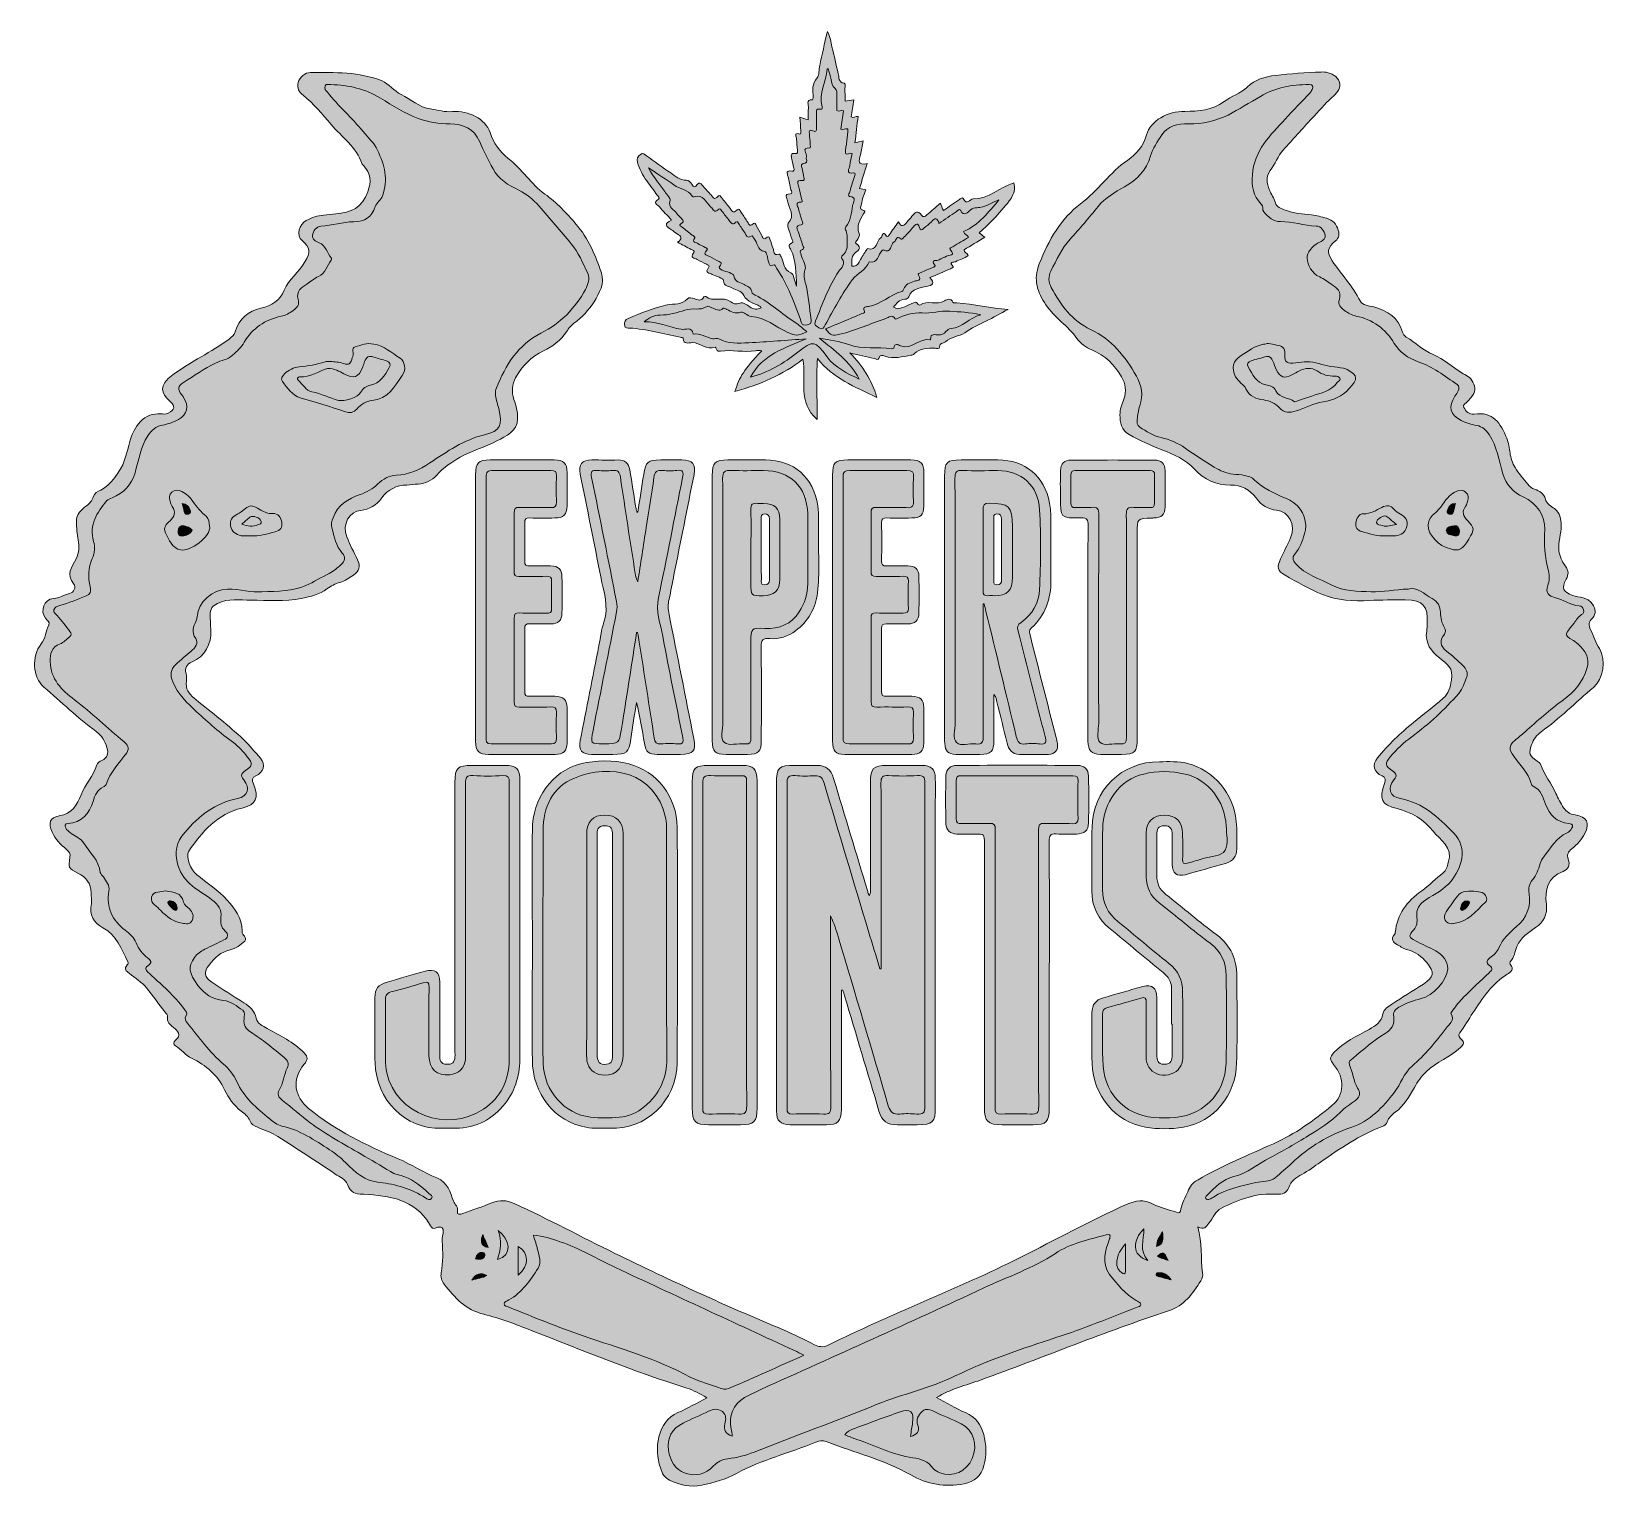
# Model space of a CAD drawing. Extents: x 443 to 1557, y -1514 to -485.
import ezdxf

# ---------------------------------------------------------------- set-up
doc = ezdxf.new("R2010")
doc.units = 0
doc.header["$MEASUREMENT"] = 0
doc.layers.add('katman 1', color=7, linetype='Continuous')

# ---------------------------------------------------------------- blocks, each defined once
blk = doc.blocks.new('block 2')
at = {"layer": 'katman 1', "true_color": 0x040504}
h = blk.add_hatch(color=98, dxfattribs=at)
h.dxf.hatch_style = 2
edge = h.paths.add_edge_path()
edge.add_spline(control_points=[(998.8, -716.4), (997.8, -731.3), (998.8, -745.2), (998.5, -759.6), (984.7, -747.5), (991, -731.6), (988.5, -717), (974.4, -728.1), (958.2, -734.9), (940.5, -739.8), (943.9, -729), (946.6, -724.9), (959.5, -711), (957.8, -711), (956.3, -710.8), (955, -711), (946.8, -712.4), (938.5, -710.1), (930.3, -711.3), (929.2, -711.5), (927.9, -711.6), (927.5, -710), (927.3, -709.4), (926.7, -708.4), (926.6, -708.5), (920.4, -710.8), (915.9, -705.3), (910.2, -705.3), (907.8, -705.2), (904.1, -707.1), (904, -702.2), (904, -701.9), (902.6, -701.6), (901.8, -701.5), (889.9, -699), (878.2, -695.8), (866.1, -695), (864.6, -694.9), (862.6, -695.5), (862.4, -692.8), (862.3, -690.7), (862.7, -689.1), (865, -688.2), (874.1, -684.6), (882.9, -680.6), (892.7, -678.6), (897.1, -677.7), (903.1, -678.8), (906.9, -674.3), (907.9, -673.2), (910.1, -673.7), (911.7, -674.2), (914.2, -675), (916.8, -676.6), (918.5, -673), (918.6, -672.7), (919.6, -672.5), (919.8, -672.6), (925, -677.1), (932.1, -672.3), (937.5, -676.4), (939.2, -677.7), (941.1, -678.6), (943.9, -677.4), (946.3, -676.4), (948.9, -678.7), (951.1, -680.1), (953.7, -681.9), (956.2, -682.2), (959, -680.6), (957.2, -678.5), (954.4, -678.1), (952.2, -676.9), (950, -675.6), (947.9, -674.4), (946.8, -671.9), (945.2, -668.5), (941.3, -668.6), (938.7, -666.8), (936.5, -665.3), (932.6, -666.1), (932.4, -661.3), (932.4, -659.8), (927.2, -658.5), (924.4, -657.1), (922.5, -656.1), (918.8, -656.1), (921.9, -652.3), (923.2, -650.8), (921.3, -650.4), (920.4, -649.9), (918.2, -648.8), (915.9, -647.8), (913.7, -646.5), (912, -645.5), (908.2, -645.5), (911.4, -641.7), (912.5, -640.3), (910.3, -639.9), (909.5, -639.5), (906.5, -637.8), (903.4, -636.2), (899.8, -634.4), (903.4, -632), (902.9, -630.1), (899.6, -628.4), (898.1, -627.6), (897, -626.3), (895.6, -625.5), (891.8, -623.3), (890, -621.2), (895.7, -618.7), (892.6, -615.4), (889.8, -612.5), (887.1, -609.3), (885.8, -607.8), (882, -606.5), (886.5, -604), (887.9, -603.2), (886.1, -602), (885.6, -601.2), (883.2, -597.8), (880.6, -594.5), (878.2, -591.1), (875.2, -587.1), (873.1, -582.6), (871.6, -577.8), (870.8, -575.3), (871.8, -573.7), (873.7, -572.3), (875.7, -570.7), (876.7, -572.5), (878, -573.3), (883.7, -577.3), (889.3, -581.5), (895.1, -585.4), (898.5, -587.7), (901.6, -590.6), (906.2, -590.6), (907.8, -590.6), (909.2, -592), (910.1, -593.4), (911.4, -595.5), (912.5, -595.9), (913.9, -593.6), (915.3, -591.6), (916.3, -592.8), (917.3, -594), (919.2, -596.1), (921, -598.3), (923, -600.3), (924.6, -601.7), (925.7, -605.7), (928.8, -601.6), (929.6, -600.5), (930.5, -602.2), (931, -602.8), (932.9, -605.1), (934.7, -607.6), (936.6, -609.8), (938, -611.5), (938.9, -614.9), (942.1, -611.4), (943.3, -610), (944, -611.9), (944.5, -612.7), (946.1, -614.9), (947.4, -617.2), (949, -619.4), (950.1, -620.8), (950.4, -624.1), (953.5, -621.2), (954.5, -620.3), (955.1, -621.6), (955.6, -622.5), (956.8, -624.7), (958, -626.9), (959.2, -629.1), (960.1, -630.6), (960.4, -633.4), (963.3, -630.9), (964.5, -629.9), (964.9, -631.3), (965.2, -632.2), (966, -634.4), (966.4, -636.7), (967.4, -638.8), (968.2, -640.5), (967.4, -644.1), (971.5, -642.7), (972.4, -642.4), (972.6, -644), (973.1, -644.8), (975.4, -648.5), (974.4, -653.8), (980.1, -656), (982, -656.7), (982.5, -661.5), (984.1, -665.5), (983.4, -655.9), (984, -647.5), (980, -639.7), (979.2, -638.3), (977.4, -636.2), (980.8, -634.9), (982.3, -634.4), (981, -632.9), (980.7, -631.9), (979.9, -629.4), (979, -626.9), (978.2, -624.3), (977.9, -623.2), (977.5, -621.5), (978, -621), (983.5, -615.5), (978.3, -610.4), (977.6, -605.1), (977.3, -603.1), (974.8, -600.3), (979.7, -600.2), (981.4, -600.1), (980.4, -598.3), (980.1, -597.3), (979.5, -594.2), (978.8, -591.1), (978, -588.1), (977.3, -585.6), (976.5, -583.4), (980.6, -584.1), (982.5, -584.5), (982.4, -583.2), (982.1, -582), (981.6, -579.9), (981.1, -577.7), (980.7, -575.6), (980.4, -573.6), (979.2, -571.1), (983.3, -571.7), (985.2, -572.1), (984.7, -570.4), (984.6, -569.3), (984.4, -566.7), (984.1, -564), (984.1, -561.4), (984.1, -560), (981.7, -556.7), (986.3, -557.9), (987.5, -558.2), (987.1, -556.4), (987, -555.5), (986.9, -552.5), (986.6, -549.6), (986.3, -546.1), (988.3, -546.7), (990, -547.2), (992.3, -547.8), (992.3, -544.9), (992.1, -542.2), (992.4, -539.5), (992.6, -537.3), (990.5, -533.7), (995.2, -533.7), (995.4, -533.7), (995.9, -532.6), (995.8, -532), (995.5, -527.2), (994.7, -522.5), (998.6, -518.2), (1000.3, -516.3), (999.7, -512.4), (1000.4, -509.5), (1002.1, -501.8), (1003.8, -494.1), (1005.8, -485.5), (1008.1, -489.4), (1008.2, -492.9), (1009, -496.2), (1010.7, -502.5), (1011.9, -508.8), (1013.5, -515.1), (1014.1, -517.8), (1013.4, -521.2), (1017.6, -522.1), (1019, -522.4), (1018.2, -524.5), (1018.2, -525.7), (1018.3, -528.5), (1018.3, -531.4), (1018.3, -534.6), (1020.4, -534.3), (1022.2, -534), (1024.5, -533.7), (1023.8, -538), (1023.2, -541.9), (1022.6, -545.7), (1024.2, -546.9), (1025.5, -545.2), (1027.5, -545.6), (1026.8, -551.5), (1026.1, -557.6), (1025.3, -564.1), (1027.3, -563.7), (1028.9, -563.3), (1031.2, -562.7), (1030.5, -566.3), (1030, -569.5), (1029.2, -572.6), (1028.1, -576.6), (1027, -580.4), (1034, -578.8), (1032.1, -584.9), (1030.3, -590.6), (1028.5, -596.5), (1030.1, -596.8), (1031.5, -597.1), (1033.1, -597.3), (1031.7, -600.8), (1030.3, -604), (1029.9, -607.5), (1029.7, -609.2), (1028, -611.4), (1031.6, -612), (1033.1, -612.2), (1031.8, -613.6), (1031.4, -614.3), (1028.8, -618.6), (1026.1, -622.7), (1028.3, -628.1), (1028.9, -629.7), (1027.7, -631.4), (1026.9, -632.8), (1026.4, -633.6), (1025.1, -634.7), (1026.1, -635.3), (1031.3, -638.5), (1026.7, -640.7), (1025.1, -642.3), (1022.3, -645), (1023.3, -648), (1023.2, -651.2), (1025.7, -651.7), (1027, -650.5), (1028.2, -648.4), (1029.6, -645.8), (1031.2, -643.3), (1032.8, -640.7), (1033.3, -640), (1034, -638.8), (1034.3, -638.9), (1041.4, -641), (1040.2, -633.3), (1043.6, -631.2), (1044.7, -630.5), (1044.7, -625.5), (1047.6, -630), (1048.4, -631.2), (1049.2, -629.6), (1049.7, -628.9), (1051.7, -626.1), (1053.7, -623.2), (1056, -620), (1058.1, -623.9), (1060, -623), (1062, -620.1), (1063, -618.6), (1064.5, -617.5), (1065.6, -616), (1067.7, -613.3), (1069.7, -611.6), (1072.4, -615.2), (1073.7, -616.9), (1074.8, -616.3), (1076.1, -615.1), (1079.1, -612.4), (1082.3, -609.7), (1085.7, -606.8), (1086.5, -608.7), (1087.1, -610.2), (1087.8, -611.9), (1091.6, -609.3), (1095.3, -606.7), (1099.1, -604.2), (1099.9, -603.7), (1101.3, -602.1), (1101.9, -603.5), (1104.3, -608.6), (1106.5, -603.9), (1108.9, -603.8), (1119.9, -603.7), (1127.7, -595.7), (1137.7, -592.4), (1139.4, -599.3), (1135.4, -604.2), (1131.6, -608.7), (1125.9, -615.4), (1119.9, -621.9), (1113, -627.7), (1114.3, -628.7), (1115.4, -629.6), (1117.1, -630.9), (1112, -634), (1107.2, -636.8), (1102.4, -639.7), (1102.3, -641.8), (1104.8, -641.9), (1105.4, -643.8), (1102.8, -645.9), (1099.3, -646.5), (1096.4, -648.1), (1095.5, -648.6), (1091.1, -648.2), (1094.7, -651.5), (1095.3, -652), (1093.7, -652.8), (1092.8, -653.1), (1088.1, -655.2), (1083.4, -657.2), (1078.3, -659.4), (1082.2, -663.5), (1080.2, -664.7), (1076, -665.6), (1071.2, -666.7), (1065.6, -666.9), (1063.4, -672.9), (1063.1, -673.8), (1061.6, -674.8), (1060.6, -674.7), (1056.4, -674.6), (1054.7, -677.9), (1052.5, -680.3), (1057.3, -682.9), (1060.9, -679.2), (1065, -678), (1066.6, -677.6), (1068.5, -675.2), (1069.9, -678.3), (1070.1, -678.6), (1070.9, -678.9), (1071.1, -678.8), (1076.5, -674.8), (1083.2, -679.2), (1088.7, -675.8), (1090.5, -674.7), (1093, -673.6), (1094.6, -676.8), (1094.8, -677.3), (1096.4, -677.2), (1097.4, -677.2), (1109.4, -678), (1121.2, -680.9), (1133.5, -681.9), (1128.3, -684.6), (1123.1, -687.5), (1117.8, -690.2), (1112.7, -692.7), (1107.6, -695), (1102.9, -698.3), (1098.8, -701.1), (1093.2, -701.1), (1089.2, -704.7), (1087.9, -706), (1084.9, -705.1), (1085, -708.5), (1085.1, -709.8), (1083.1, -709.3), (1082, -709.3), (1076.7, -709.2), (1071.4, -709.1), (1067.2, -713.3), (1066.6, -713.9), (1065.7, -714.1), (1064.9, -714.2), (1058.8, -715.1), (1052.8, -717.1), (1046.5, -714.9), (1045.1, -714.4), (1043.1, -713.3), (1042.2, -716.3), (1041.7, -718), (1039.9, -716.7), (1038.8, -716.5), (1033.5, -715.4), (1028.2, -714.1), (1021.8, -712.6), (1030.9, -721.8), (1037, -731.5), (1040.8, -744), (1025.3, -736.4), (1009.9, -730.8), (998.8, -716.4)], knot_values=[0, 0, 0, 0, 1, 1, 1, 2, 2, 2, 3, 3, 3, 4, 4, 4, 5, 5, 5, 6, 6, 6, 7, 7, 7, 8, 8, 8, 9, 9, 9, 10, 10, 10, 11, 11, 11, 12, 12, 12, 13, 13, 13, 14, 14, 14, 15, 15, 15, 16, 16, 16, 17, 17, 17, 18, 18, 18, 19, 19, 19, 20, 20, 20, 21, 21, 21, 22, 22, 22, 23, 23, 23, 24, 24, 24, 25, 25, 25, 26, 26, 26, 27, 27, 27, 28, 28, 28, 29, 29, 29, 30, 30, 30, 31, 31, 31, 32, 32, 32, 33, 33, 33, 34, 34, 34, 35, 35, 35, 36, 36, 36, 37, 37, 37, 38, 38, 38, 39, 39, 39, 40, 40, 40, 41, 41, 41, 42, 42, 42, 43, 43, 43, 44, 44, 44, 45, 45, 45, 46, 46, 46, 47, 47, 47, 48, 48, 48, 49, 49, 49, 50, 50, 50, 51, 51, 51, 52, 52, 52, 53, 53, 53, 54, 54, 54, 55, 55, 55, 56, 56, 56, 57, 57, 57, 58, 58, 58, 59, 59, 59, 60, 60, 60, 61, 61, 61, 62, 62, 62, 63, 63, 63, 64, 64, 64, 65, 65, 65, 66, 66, 66, 67, 67, 67, 68, 68, 68, 69, 69, 69, 70, 70, 70, 71, 71, 71, 72, 72, 72, 73, 73, 73, 74, 74, 74, 75, 75, 75, 76, 76, 76, 77, 77, 77, 78, 78, 78, 79, 79, 79, 80, 80, 80, 81, 81, 81, 82, 82, 82, 83, 83, 83, 84, 84, 84, 85, 85, 85, 86, 86, 86, 87, 87, 87, 88, 88, 88, 89, 89, 89, 90, 90, 90, 91, 91, 91, 92, 92, 92, 93, 93, 93, 94, 94, 94, 95, 95, 95, 96, 96, 96, 97, 97, 97, 98, 98, 98, 99, 99, 99, 100, 100, 100, 101, 101, 101, 102, 102, 102, 103, 103, 103, 104, 104, 104, 105, 105, 105, 106, 106, 106, 107, 107, 107, 108, 108, 108, 109, 109, 109, 110, 110, 110, 111, 111, 111, 112, 112, 112, 113, 113, 113, 114, 114, 114, 115, 115, 115, 116, 116, 116, 117, 117, 117, 118, 118, 118, 119, 119, 119, 120, 120, 120, 121, 121, 121, 122, 122, 122, 123, 123, 123, 124, 124, 124, 125, 125, 125, 126, 126, 126, 127, 127, 127, 128, 128, 128, 129, 129, 129, 130, 130, 130, 131, 131, 131, 132, 132, 132, 133, 133, 133, 134, 134, 134, 135, 135, 135, 136, 136, 136, 137, 137, 137, 138, 138, 138, 139, 139, 139, 140, 140, 140, 141, 141, 141, 142, 142, 142, 143, 143, 143, 144, 144, 144, 145, 145, 145, 146, 146, 146, 147, 147, 147, 148, 148, 148, 149, 149, 149, 150, 150, 150, 151, 151, 151, 152, 152, 152, 153, 153, 153, 154, 154, 154, 155, 155, 155, 156, 156, 156, 157, 157, 157, 158, 158, 158, 159, 159, 159, 160, 160, 160, 161, 161, 161, 162, 162, 162, 163, 163, 163, 163], degree=3, periodic=1)
at = {"layer": 'katman 1', "true_color": 0x12c200}
h = blk.add_hatch(color=92, dxfattribs=at)
h.dxf.hatch_style = 2
edge = h.paths.add_edge_path()
edge.add_spline(control_points=[(1006.4, -511.6), (1007.1, -514.3), (1007.9, -516.8), (1008.4, -519.3), (1008.8, -521.7), (1009.2, -524), (1011.1, -525.5), (1013.1, -527.1), (1012.4, -529.2), (1012.4, -531.1), (1012.5, -534.6), (1012.5, -538), (1012.5, -541.3), (1014.2, -542.4), (1015.6, -540.7), (1017.3, -541.5), (1016.7, -545.8), (1016, -550.2), (1015.3, -554.5), (1017.2, -555.4), (1018.4, -553.7), (1020.3, -554.2), (1020.5, -559.9), (1018.8, -565.7), (1018.6, -571.6), (1020, -573), (1021.6, -570.7), (1023.4, -571.7), (1022.8, -574.5), (1022, -577.4), (1021.6, -580.3), (1021.4, -582.4), (1018.4, -586.2), (1024.4, -585.4), (1026.3, -585.1), (1025.3, -587.1), (1025, -588), (1023.9, -591.8), (1022.5, -595.6), (1021.4, -599.4), (1021.1, -600.3), (1020.2, -601.9), (1021.5, -602), (1027.1, -602.7), (1024, -606.2), (1023.6, -608.6), (1022.7, -613.8), (1022.5, -619.2), (1018.9, -623.6), (1018.2, -624.5), (1018.4, -625.2), (1019, -626.3), (1020.4, -629.2), (1019.6, -632.5), (1019.9, -635.5), (1020.1, -638.8), (1019.2, -640.7), (1017.4, -642.9), (1016.7, -643.8), (1015.2, -644.8), (1016, -645.8), (1019.2, -649.8), (1015.8, -652.2), (1013.9, -654.9), (1006.6, -665.8), (1002.4, -678.1), (997.4, -690), (996.1, -693.2), (998.1, -693.6), (999.9, -694.8), (1002.7, -696.7), (1003.3, -694.5), (1004.2, -692.8), (1010.4, -681.9), (1016.1, -670.8), (1023.6, -660.8), (1027, -656.1), (1033.3, -654.1), (1035.3, -648.1), (1041.9, -649.7), (1041.6, -643), (1044.5, -640.3), (1044.8, -640.1), (1045.1, -639.6), (1045.2, -639.7), (1051.4, -642.9), (1050.2, -635.5), (1053.1, -634.1), (1054.7, -633.3), (1054.6, -628.9), (1057.9, -632.1), (1058.6, -632.7), (1059.6, -631.3), (1060.2, -630.6), (1062.4, -628.3), (1064.6, -626), (1066.6, -623.6), (1068.3, -621.5), (1069.8, -620.4), (1070.9, -623.9), (1071.6, -626.1), (1072.6, -625.9), (1074.1, -624.5), (1075.7, -622.9), (1077.8, -621.6), (1079.3, -619.9), (1081.9, -616.9), (1083.6, -616.8), (1084.7, -621.1), (1089, -618.2), (1092.9, -615.4), (1096.9, -612.8), (1097.8, -612.2), (1099.1, -610.5), (1099.8, -611.8), (1102.6, -617), (1105.1, -612.9), (1107, -611.5), (1109.8, -609.4), (1112.9, -610.3), (1115.7, -609.4), (1119.6, -608.2), (1123.2, -605.9), (1127.1, -604.5), (1119.7, -613), (1112.9, -622.2), (1102.1, -626.8), (1102.5, -629.1), (1105, -628.9), (1105.5, -631), (1102, -633.1), (1098.2, -635.2), (1094.6, -637.5), (1093.7, -638), (1091.6, -638.6), (1092.6, -639.6), (1097.1, -644.2), (1091.5, -643.2), (1090.1, -644.2), (1088.5, -645.3), (1086.2, -645.5), (1084.8, -646.8), (1083.8, -647.8), (1077.9, -646), (1082, -650.8), (1082.4, -651.3), (1081.1, -651.9), (1080.3, -652.2), (1077.5, -653.3), (1074.8, -654.6), (1072.1, -655.7), (1071.1, -656.1), (1069.6, -656.7), (1070.2, -657.6), (1073.1, -661.8), (1069.1, -661.2), (1067.3, -661.9), (1064.1, -663), (1061, -664.1), (1059.7, -667.7), (1059.5, -668.3), (1059, -669), (1058.5, -669.2), (1050, -671.2), (1043.7, -678.4), (1034.8, -679.8), (1033.5, -680), (1030.2, -679.5), (1032.1, -683.2), (1032.7, -684.3), (1030.4, -684.7), (1029.3, -685.2), (1021.1, -688.7), (1012.8, -692.1), (1004.4, -695.6), (1008.5, -700.5), (1009.2, -700.7), (1014.7, -699.4), (1025.9, -696.8), (1036.3, -691.8), (1047.2, -688.2), (1049.2, -687.5), (1051.7, -685), (1053.7, -688.5), (1053.8, -688.7), (1054.4, -688.7), (1054.6, -688.6), (1060.4, -685.9), (1066.2, -683.8), (1072.8, -684.3), (1079.3, -684.8), (1085.5, -682.6), (1092.3, -683.1), (1099.2, -683.7), (1106.1, -683.7), (1114.2, -685.7), (1105.9, -687.8), (1101.3, -694.8), (1093.3, -695.2), (1091.7, -695.3), (1090.6, -696.4), (1089.6, -697.5), (1088.2, -699.2), (1086.5, -699.8), (1084.3, -699.9), (1082.1, -699.9), (1078.6, -698.3), (1078.8, -703), (1078.8, -703.1), (1078.6, -703.3), (1078.5, -703.3), (1070.9, -701.7), (1065.5, -710.7), (1057.5, -707.5), (1055.7, -706.8), (1053.3, -705.4), (1052.7, -709.1), (1052.6, -709.4), (1051.5, -709.7), (1051, -709.6), (1041.1, -707.8), (1030.8, -710.4), (1020.9, -706.7), (1014.5, -704.2), (1007.4, -703.3), (1000.3, -702.2), (1010.7, -710.8), (1021.9, -718.6), (1028.3, -731), (1019.9, -727), (1011.4, -723.1), (1005.6, -715.3), (997, -703.6), (996, -703.4), (985, -712.1), (975, -720), (964.2, -726.1), (951.5, -729.8), (959.8, -713.4), (976.1, -709.4), (990.8, -702.6), (977.3, -703.6), (963.7, -704.7), (950.2, -705.4), (943.1, -705.7), (935.8, -706.4), (929.1, -702.7), (927.8, -702), (926.2, -702.7), (924.8, -702.5), (920.1, -701.7), (916, -698.4), (911, -699.3), (910, -693.6), (905.5, -696.4), (902.5, -695.9), (893.8, -694.4), (885.6, -690.2), (876.4, -690.5), (879.8, -687.8), (883.5, -685.7), (887.6, -685.8), (893.7, -685.9), (899.9, -684.1), (905.1, -682.3), (910.4, -680.4), (915.7, -683), (920.4, -679.9), (921.7, -679.1), (922.9, -680.2), (924.2, -680.6), (926.7, -681.2), (929.3, -684.2), (932.2, -681), (932.4, -680.7), (934, -681.4), (934.8, -681.8), (938, -683.3), (940.9, -685.3), (944.7, -683.8), (945.9, -683.3), (946.9, -684.4), (947.9, -684.9), (949.2, -685.7), (950.5, -686.8), (951.9, -686.9), (962, -687.2), (969.3, -694.3), (977.9, -698.1), (983.4, -700.5), (984.8, -700.7), (991.3, -697.6), (988.5, -695.4), (986, -692.9), (983.1, -691.1), (973.5, -684.9), (965.1, -676.9), (954.9, -671.7), (953.9, -671.2), (952.5, -670.8), (952.4, -669.5), (952, -666.1), (949.1, -665.6), (947, -664.2), (944.4, -662.5), (940.4, -663), (939.7, -658.1), (939.4, -656.3), (934.4, -655.3), (931.5, -654), (929.9, -653.3), (928.4, -652.6), (930.2, -650.6), (931.3, -649.3), (930.6, -648.6), (929.3, -648), (927.1, -646.9), (924.8, -645.8), (922.7, -644.5), (921.1, -643.6), (917.3, -643.5), (920.6, -640), (921.7, -638.9), (920.2, -638.4), (919.4, -638), (917.8, -637.1), (916, -636.5), (914.6, -635.4), (913.3, -634.5), (909.6, -634.8), (912.2, -631.3), (912.7, -630.6), (911.1, -629.8), (910.3, -629.3), (908, -627.4), (905.5, -625.7), (903.2, -623.8), (902.4, -623.2), (900.4, -622.4), (902.2, -621.4), (905.8, -619.2), (902.8, -618.1), (901.7, -616.7), (901, -615.7), (900, -615), (899.4, -614.1), (897.6, -611.2), (892.9, -610.1), (894.7, -604.8), (895.2, -603.4), (892.3, -600.7), (890.9, -598.6), (887.5, -593.4), (883.1, -588.9), (879.5, -581.9), (886.3, -586.4), (891.8, -590.2), (897.4, -593.9), (901.5, -596.8), (907.2, -597.1), (910.3, -601.8), (910.5, -602.1), (911.3, -602.4), (911.6, -602.3), (918.4, -600.1), (919.8, -606.6), (923.5, -609.5), (925.1, -610.7), (925.9, -614.6), (929, -611), (929.8, -610.1), (930.6, -611.7), (931.2, -612.4), (933, -614.6), (934.7, -616.9), (936.5, -619.1), (937.7, -620.5), (938.6, -622.8), (941, -620.3), (942.1, -619.1), (942.7, -620.5), (943.2, -621.3), (944.7, -623.5), (946, -625.8), (947.6, -627.9), (948.6, -629.2), (948.9, -632.2), (951.9, -630), (953, -629.1), (953.3, -630.9), (953.9, -631.6), (956.5, -634.5), (956, -639.9), (961.6, -640.9), (963, -641.1), (963.5, -645.9), (964.4, -648.6), (964.9, -650), (965, -651.6), (967.3, -650.5), (969.3, -649.5), (969.1, -651.7), (969.8, -652.7), (977.9, -664.3), (982.6, -677.6), (987.4, -690.8), (988.2, -693.2), (989.6, -693.1), (991.6, -692.7), (993.8, -692.3), (994.7, -691.6), (994.3, -689.1), (993.1, -680.7), (992.7, -672.2), (990.5, -663.9), (989.6, -660.7), (988.6, -657.6), (990, -653.9), (991.2, -650.5), (988.2, -647), (987.4, -643.5), (987, -642), (985.4, -640.4), (988.2, -639.5), (990, -638.9), (988.7, -637.5), (988.4, -636.6), (987.5, -633.6), (986.4, -630.6), (985.5, -627.6), (984.8, -625.4), (982.3, -622.5), (987.4, -622.1), (989.1, -621.9), (988.2, -620.3), (987.9, -619.3), (987, -616.4), (986.1, -613.5), (985.4, -610.6), (984.9, -608.8), (982.6, -606.1), (987.2, -606), (988.8, -606), (987.8, -604.4), (987.6, -603.6), (987, -600.9), (986.2, -598.1), (985.7, -595.4), (985.4, -593.4), (982.9, -590.1), (988.1, -590.8), (989.7, -591), (989.4, -589.6), (989.2, -588.7), (988.9, -586.6), (988.5, -584.4), (988, -582.3), (987.5, -580.4), (986.5, -578.7), (990.1, -578.5), (992.4, -578.3), (990.4, -575.3), (991, -573.9), (991.9, -571.9), (986.8, -567.6), (993.4, -567.7), (994.1, -567.7), (993.7, -565.9), (993.7, -565), (993.5, -562.6), (993.3, -560.3), (993.1, -558), (993, -556.2), (992.8, -554.3), (995.6, -555.7), (997.7, -556.7), (998.2, -555.7), (998.2, -553.7), (998.1, -550.8), (998, -547.7), (998.2, -544.8), (998.3, -542.8), (996.8, -539.6), (1001.2, -540.4), (1002.3, -540.6), (1002.3, -539.2), (1002.1, -538.6), (999.2, -529.2), (1005.1, -521), (1005.6, -512.2), (1005.6, -512.1), (1005.8, -512.1), (1006.4, -511.6)], knot_values=[0, 0, 0, 0, 1, 1, 1, 2, 2, 2, 3, 3, 3, 4, 4, 4, 5, 5, 5, 6, 6, 6, 7, 7, 7, 8, 8, 8, 9, 9, 9, 10, 10, 10, 11, 11, 11, 12, 12, 12, 13, 13, 13, 14, 14, 14, 15, 15, 15, 16, 16, 16, 17, 17, 17, 18, 18, 18, 19, 19, 19, 20, 20, 20, 21, 21, 21, 22, 22, 22, 23, 23, 23, 24, 24, 24, 25, 25, 25, 26, 26, 26, 27, 27, 27, 28, 28, 28, 29, 29, 29, 30, 30, 30, 31, 31, 31, 32, 32, 32, 33, 33, 33, 34, 34, 34, 35, 35, 35, 36, 36, 36, 37, 37, 37, 38, 38, 38, 39, 39, 39, 40, 40, 40, 41, 41, 41, 42, 42, 42, 43, 43, 43, 44, 44, 44, 45, 45, 45, 46, 46, 46, 47, 47, 47, 48, 48, 48, 49, 49, 49, 50, 50, 50, 51, 51, 51, 52, 52, 52, 53, 53, 53, 54, 54, 54, 55, 55, 55, 56, 56, 56, 57, 57, 57, 58, 58, 58, 59, 59, 59, 60, 60, 60, 61, 61, 61, 62, 62, 62, 63, 63, 63, 64, 64, 64, 65, 65, 65, 66, 66, 66, 67, 67, 67, 68, 68, 68, 69, 69, 69, 70, 70, 70, 71, 71, 71, 72, 72, 72, 73, 73, 73, 74, 74, 74, 75, 75, 75, 76, 76, 76, 77, 77, 77, 78, 78, 78, 79, 79, 79, 80, 80, 80, 81, 81, 81, 82, 82, 82, 83, 83, 83, 84, 84, 84, 85, 85, 85, 86, 86, 86, 87, 87, 87, 88, 88, 88, 89, 89, 89, 90, 90, 90, 91, 91, 91, 92, 92, 92, 93, 93, 93, 94, 94, 94, 95, 95, 95, 96, 96, 96, 97, 97, 97, 98, 98, 98, 99, 99, 99, 100, 100, 100, 101, 101, 101, 102, 102, 102, 103, 103, 103, 104, 104, 104, 105, 105, 105, 106, 106, 106, 107, 107, 107, 108, 108, 108, 109, 109, 109, 110, 110, 110, 111, 111, 111, 112, 112, 112, 113, 113, 113, 114, 114, 114, 115, 115, 115, 116, 116, 116, 117, 117, 117, 118, 118, 118, 119, 119, 119, 120, 120, 120, 121, 121, 121, 122, 122, 122, 123, 123, 123, 124, 124, 124, 125, 125, 125, 126, 126, 126, 127, 127, 127, 128, 128, 128, 129, 129, 129, 130, 130, 130, 131, 131, 131, 132, 132, 132, 133, 133, 133, 134, 134, 134, 135, 135, 135, 136, 136, 136, 137, 137, 137, 138, 138, 138, 139, 139, 139, 140, 140, 140, 141, 141, 141, 142, 142, 142, 143, 143, 143, 144, 144, 144, 145, 145, 145, 146, 146, 146, 147, 147, 147, 148, 148, 148, 149, 149, 149, 150, 150, 150, 151, 151, 151, 152, 152, 152, 153, 153, 153, 154, 154, 154, 155, 155, 155, 156, 156, 156, 157, 157, 157, 158, 158, 158, 159, 159, 159, 160, 160, 160, 161, 161, 161, 162, 162, 162, 163, 163, 163, 164, 164, 164, 164], degree=3, periodic=1)
at = {"layer": 'katman 1', "true_color": 0xffffff}
h = blk.add_hatch(color=7, dxfattribs=at)
h.dxf.hatch_style = 2
edge = h.paths.add_edge_path()
edge.add_spline(control_points=[(1267.6, -1330), (1271.1, -1341.4), (1269.5, -1352.1), (1271, -1362.4), (1271.3, -1364.4), (1270.9, -1366.5), (1269.8, -1368.2), (1263.9, -1377.1), (1258.1, -1385.8), (1247, -1389.4), (1202.1, -1404.1), (1158.4, -1422.2), (1114, -1438.3), (1103.8, -1442), (1093, -1444.5), (1082.9, -1450.7), (1090, -1454.4), (1096.6, -1458.4), (1103.5, -1461.3), (1110.7, -1464.4), (1114.4, -1469.7), (1116.3, -1476.8), (1118.3, -1484.1), (1118.3, -1491.3), (1116.5, -1498.6), (1114.7, -1506), (1109.8, -1510.2), (1102.4, -1511.6), (1089.1, -1514), (1076.3, -1512), (1064.7, -1505.3), (1045.8, -1494.5), (1024.9, -1489.4), (1004.9, -1481.7), (1002.4, -1480.7), (1000, -1481.1), (997.7, -1482.1), (979.2, -1490), (959.4, -1494.4), (941.6, -1504.3), (934.1, -1508.5), (925.5, -1510.6), (917, -1512.5), (909.1, -1514.2), (901.4, -1512.4), (894.2, -1509), (890.7, -1507.3), (888.9, -1503.9), (887.8, -1500.4), (885.4, -1493.1), (884.9, -1485.8), (886.8, -1478.3), (888.8, -1470.7), (892.6, -1464.7), (900.2, -1461.3), (907, -1458.3), (913.4, -1454.5), (920.7, -1450.8), (915.7, -1448), (911.3, -1445.4), (906.4, -1443.9), (869, -1432.3), (832.9, -1417.4), (796.5, -1403.2), (785.5, -1398.9), (774.5, -1394.5), (763, -1391.8), (750.4, -1388.8), (742.3, -1380.1), (734.9, -1370.5), (733.1, -1368.2), (732.3, -1365.3), (732.9, -1362.5), (734.3, -1355), (734.1, -1347.6), (733.6, -1340.1), (733.5, -1339.4), (733.5, -1338.7), (733.6, -1338.1), (734.2, -1333.7), (736.6, -1328), (727.8, -1331.1), (726.4, -1331.6), (725.5, -1329.4), (724.7, -1328.2), (714.1, -1310.4), (696.3, -1308), (678.1, -1307), (671.1, -1306.6), (669.4, -1306.4), (666.6, -1300), (664.9, -1296), (661.1, -1294.8), (658, -1292.7), (644.6, -1283.8), (631.1, -1275), (617.5, -1266.3), (613.1, -1263.4), (608, -1261.7), (603, -1259.7), (600.6, -1258.7), (598.5, -1257.6), (597.6, -1255), (596.5, -1252), (594, -1250.2), (591.6, -1248.4), (586.3, -1244.3), (582.6, -1239), (579.8, -1233.2), (574.8, -1222.7), (566.6, -1215.8), (556.5, -1210.9), (552, -1208.8), (549.2, -1204.6), (545, -1202.2), (543.2, -1201.2), (543.7, -1199.4), (544.9, -1198.4), (549.8, -1194.6), (546.4, -1191.5), (543.7, -1189.2), (541.2, -1187), (538.8, -1185.4), (539.5, -1181.6), (539.7, -1180.2), (538.4, -1179.2), (537.6, -1178.2), (533.1, -1172.6), (529, -1166.7), (524.6, -1161.2), (521.3, -1157.1), (516.5, -1154.3), (512.4, -1150.9), (510.4, -1149.3), (508.1, -1147.7), (511, -1145), (511.7, -1144.3), (511.7, -1143.5), (511.3, -1142.7), (506.8, -1133.8), (503.7, -1124), (493.8, -1118.8), (487.2, -1115.3), (484.1, -1109.5), (485.6, -1101.6), (486.1, -1099.2), (485.5, -1096.6), (485.5, -1094.1), (485.4, -1087.4), (482, -1083), (476.1, -1080.1), (469.4, -1076.8), (469.1, -1076.2), (470.5, -1068.9), (471, -1066.3), (469.8, -1064.9), (468.1, -1063.4), (464, -1059.9), (460.1, -1056.3), (457.9, -1051.2), (455.1, -1044.8), (456, -1040.8), (462.8, -1039.7), (472.2, -1038.3), (475.4, -1031.8), (478.3, -1024.7), (481.3, -1017.4), (487.1, -1011.5), (489.4, -1003.7), (489.9, -1002), (491.4, -1001.2), (493, -1000.5), (497, -998.6), (497.9, -995.5), (496.6, -991.4), (495.2, -986.8), (492.9, -982.9), (489, -980), (475.9, -970.5), (464.3, -959.2), (452.1, -948.7), (443.8, -941.5), (443.3, -926.9), (450.1, -918.2), (453.2, -914.2), (453.4, -909.1), (455.5, -904.7), (456.4, -902.8), (454.3, -901.4), (453.2, -900), (449.1, -894.8), (452.2, -886.7), (458.9, -886.1), (463, -885.8), (466.2, -883.5), (470.1, -882.6), (473.4, -881.8), (474.9, -877.9), (473.2, -875.9), (467.5, -869.1), (471.8, -863.6), (474.8, -858), (477.1, -853.7), (477.2, -849.4), (476.3, -844.7), (475.4, -840.5), (475.3, -836.1), (475, -831.8), (474.7, -826.3), (478.7, -823.4), (482.2, -820.6), (484.4, -818.8), (486.2, -817), (486.9, -814.3), (487.6, -811.5), (490, -810.5), (492.2, -809.5), (499.2, -806.2), (506.4, -795.7), (508.9, -788.8), (512.4, -779.4), (512.7, -768.8), (520.3, -761), (524.3, -756.8), (529.1, -755.4), (534.6, -755.6), (536.4, -755.6), (538.1, -756.1), (539.9, -755.1), (544.7, -752.4), (545.1, -750.6), (541.2, -746.8), (534.9, -740.7), (532.5, -736), (543.5, -727.8), (556.1, -718.5), (570.4, -712.1), (582.9, -702.8), (584.8, -701.4), (586.7, -700), (587.3, -697.6), (589.9, -688.2), (596.6, -683), (605.5, -680.9), (613.1, -679.1), (618.7, -675.8), (621.9, -668.2), (625.1, -660.5), (632.3, -655.4), (636.6, -648.2), (640.7, -641.2), (640.5, -638.5), (634.5, -633.1), (630.6, -629.7), (632.3, -621.5), (637.5, -618.9), (641.4, -617), (645.5, -615.6), (649.9, -615.2), (652.7, -614.9), (655.5, -614.4), (658.3, -614.3), (669, -613.6), (677.2, -610.1), (681, -598.7), (683.5, -591.6), (683.4, -585.8), (677.9, -580.2), (677.6, -579.8), (677.1, -579.5), (677, -579.1), (673, -567.1), (662.7, -560.2), (655, -551.1), (648.8, -543.9), (642.8, -536.5), (635.2, -530.5), (632.7, -528.5), (630.6, -525.2), (631.7, -521.6), (633, -517.4), (636.7, -514.5), (640.6, -514.5), (657.6, -514.5), (674.9, -513.8), (691.1, -520.4), (696, -522.4), (699.5, -527.5), (704.5, -530), (711.5, -533.3), (717.3, -539.1), (725.3, -540.2), (730.5, -541), (735.6, -542.5), (740.9, -542.1), (752.3, -541.3), (764.2, -547.1), (767.4, -556.9), (770, -564.6), (774.5, -570.5), (780.3, -575.1), (789.9, -582.7), (796.5, -593.4), (806.1, -600.3), (814.7, -606.4), (821.4, -613.8), (828.1, -621.5), (836.8, -631.5), (841.9, -643.6), (846.1, -655.9), (848.6, -663.5), (844.7, -670.3), (840.9, -676.4), (837.3, -682.2), (832.6, -687.6), (826.7, -691.6), (824.4, -693.1), (822.9, -695.3), (821.5, -697.6), (817.4, -703.7), (811.7, -707.9), (805.2, -711.1), (796.6, -715.3), (789.9, -721.9), (785.4, -730.2), (783, -734.7), (782.4, -740), (784.3, -745.5), (785.8, -749.7), (787, -754.2), (786.9, -758.9), (786.6, -768.7), (778.8, -771.1), (772.2, -774.7), (763.9, -779.2), (754.5, -781.4), (746.3, -786.3), (740.2, -789.9), (734.3, -793.5), (729.7, -798.9), (726.2, -802.9), (721.8, -804.9), (716.5, -805.2), (713.9, -805.3), (711.2, -805.9), (708.6, -805.9), (701.2, -806), (695.2, -809.1), (691, -814.9), (687.1, -820.1), (682, -823.1), (676, -823.8), (668, -824.7), (662.6, -833.4), (666.2, -842.5), (668.4, -848), (671.1, -853.4), (673.8, -858.7), (676.1, -863.3), (675, -866.7), (670.9, -869.5), (667.9, -871.5), (664.9, -873.7), (661.3, -874.7), (657.9, -875.7), (655, -877.2), (652.1, -879.3), (646.8, -883.3), (640.3, -884.7), (634, -886), (622.2, -888.4), (610.3, -887.3), (598.4, -887.3), (590.5, -887.2), (582.5, -885.8), (574.8, -889.5), (571, -891.3), (569.5, -893.7), (569.6, -897.6), (569.7, -901.3), (569.8, -904.9), (570.1, -908.6), (570.7, -918), (565.6, -927.3), (556.9, -930.9), (552.8, -932.6), (551.6, -935.2), (552.5, -939.1), (553, -941.6), (552.8, -944), (552.7, -946.4), (552.5, -951.3), (555.9, -954.6), (559.5, -957.5), (570.9, -966.7), (582.4, -975.8), (593.2, -985.7), (597.6, -989.8), (601.1, -994.6), (605.2, -999), (609.2, -1003.5), (607.4, -1009.1), (601.8, -1011.3), (598.8, -1012.6), (599.2, -1014.7), (600.1, -1017.1), (604.1, -1026.9), (602.4, -1031.6), (592.2, -1034.1), (574.6, -1038.5), (563.9, -1050.7), (554.4, -1064.7), (552.1, -1068.2), (555.8, -1077.9), (559.9, -1081.1), (567.3, -1087), (575.3, -1092.3), (581.6, -1099.2), (587, -1105.1), (592.2, -1111.9), (592.2, -1120.9), (592.2, -1121.1), (592.3, -1121.2), (592.3, -1121.4), (591.8, -1123.9), (596.1, -1125.5), (594, -1128.1), (591.3, -1131.1), (587.7, -1133.2), (583.8, -1134.2), (577.3, -1135.8), (572.7, -1139.9), (568.8, -1145.1), (565, -1150), (565.5, -1153.6), (570.7, -1157.2), (578.2, -1162.2), (585.7, -1167), (593.4, -1171.7), (597.6, -1174.4), (601.1, -1177.3), (602.1, -1182.6), (602.9, -1186.6), (606.6, -1188.1), (609.9, -1189.8), (619, -1194.9), (628.5, -1199.5), (636, -1207.1), (638.9, -1210.1), (638.5, -1212.2), (636.1, -1215.1), (626.7, -1226.6), (629.4, -1238), (639.2, -1246.3), (658.1, -1262.1), (680, -1272.5), (702.4, -1281.9), (711.8, -1285.9), (720.5, -1291.6), (729.8, -1295.5), (737.9, -1298.9), (739.2, -1305.5), (741.6, -1311.9), (742.5, -1314.3), (745.2, -1316), (744.3, -1319.5), (743.8, -1321.2), (746.3, -1321.3), (748.1, -1320.6), (755, -1318.1), (761.9, -1315.8), (768.7, -1313.1), (774.2, -1310.8), (779.1, -1311.1), (784.5, -1313.6), (808.7, -1324.5), (831.9, -1337.2), (855.7, -1348.8), (894.8, -1367.9), (934.5, -1386), (974.7, -1402.8), (982.2, -1406), (989.5, -1409.7), (996.8, -1413.3), (999.8, -1414.8), (1002.7, -1415.3), (1005.9, -1413.8), (1050.7, -1391.7), (1097.4, -1374), (1142.1, -1351.7), (1167.1, -1339.1), (1191.5, -1325.6), (1217.1, -1314.3), (1223.7, -1311.4), (1229.4, -1310.4), (1236.1, -1313.9), (1241.1, -1316.6), (1247, -1317.8), (1252.5, -1319.7), (1254.7, -1320.5), (1255.2, -1320.1), (1255.7, -1317.4), (1256.5, -1313.2), (1258.9, -1309.2), (1260.5, -1305.2), (1262, -1301.5), (1263.7, -1299), (1267.8, -1296.7), (1285, -1287), (1303.1, -1279.2), (1321.1, -1271.3), (1336.4, -1264.6), (1349.6, -1254.8), (1362.4, -1244.4), (1371.3, -1237), (1371.9, -1224.9), (1363.6, -1215.3), (1361, -1212.1), (1360.6, -1210.1), (1363.8, -1206.9), (1371, -1199.7), (1379.9, -1195.2), (1388.7, -1190.5), (1393.3, -1187.9), (1397.5, -1185.4), (1398.5, -1179.5), (1399, -1176.2), (1402.1, -1174.4), (1404.8, -1172.7), (1412.2, -1167.9), (1419.6, -1163.2), (1427.1, -1158.5), (1434.6, -1153.7), (1435.2, -1150.1), (1429.4, -1143.3), (1425.8, -1139), (1421.6, -1135.6), (1416, -1134.3), (1413.3, -1133.7), (1411.2, -1132.1), (1408.8, -1130.8), (1405.7, -1129), (1403.5, -1127), (1406.7, -1123.5), (1407, -1123.1), (1407.2, -1122.5), (1407.2, -1122.1), (1408.5, -1109.2), (1415.4, -1099.9), (1425.9, -1092.7), (1431.3, -1088.9), (1435.7, -1083.9), (1441.1, -1079.9), (1443.4, -1078.3), (1443.8, -1075.4), (1444.7, -1072.7), (1448.3, -1061.5), (1438.9, -1056.7), (1433.9, -1050.4), (1427.5, -1042.5), (1418.9, -1037), (1408.5, -1034.5), (1397.3, -1031.9), (1395.5, -1027.7), (1399.6, -1016.8), (1400.4, -1014.5), (1400.5, -1012.6), (1397.9, -1011.4), (1392.1, -1008.9), (1390.6, -1003.6), (1394.6, -998.7), (1402.1, -989.4), (1410.9, -981.3), (1420.1, -973.6), (1427, -967.9), (1434.2, -962.4), (1441.1, -956.6), (1445, -953.3), (1446, -949.1), (1446.9, -943.8), (1448.4, -935.1), (1444.1, -932.3), (1438.4, -928), (1432.9, -923.8), (1427.9, -917.6), (1429.4, -909.2), (1429.8, -907.4), (1429.7, -905.6), (1429.8, -903.8), (1430.5, -891.4), (1426.9, -887.3), (1414.3, -887.1), (1405.9, -886.9), (1397.4, -887.1), (1389, -887.5), (1377.6, -888), (1366.3, -887.6), (1355.7, -883.2), (1346.6, -879.4), (1337.9, -874.6), (1329.3, -869.7), (1323.7, -866.5), (1323.4, -864), (1326.2, -858), (1328.5, -853.1), (1331, -848.2), (1333.2, -843.1), (1337.2, -833.9), (1331.9, -824.6), (1323.3, -823.7), (1317.4, -823.1), (1312.5, -820.1), (1308.8, -815), (1304.4, -809.1), (1298.3, -805.8), (1290.7, -805.9), (1280.5, -806), (1272.4, -802.4), (1265.3, -794.6), (1259.3, -788), (1250.7, -784.2), (1242.3, -781), (1234.3, -778), (1226.7, -774.3), (1219.2, -770.3), (1213.5, -767.2), (1212.7, -761.6), (1212.6, -756.2), (1212.6, -752.5), (1214, -748.8), (1215.3, -745.2), (1217.4, -739.7), (1216.6, -734.2), (1213.8, -729.5), (1208.9, -721.1), (1202.1, -714.2), (1192.7, -710.4), (1188.5, -708.7), (1184.6, -705.7), (1182.2, -702.3), (1175.8, -693.5), (1166.4, -687.6), (1160.3, -678.6), (1154.2, -669.7), (1151.2, -661), (1155.6, -649.6), (1162.1, -632.9), (1171.1, -617.5), (1184.8, -607.2), (1197.1, -598), (1205.5, -585.1), (1218.1, -576.3), (1223.9, -572.3), (1229.3, -566.6), (1231.4, -558.5), (1234.1, -548.3), (1246.5, -541.9), (1258.4, -541.9), (1268.1, -541.9), (1277.7, -541.1), (1286.2, -535), (1291.3, -531.2), (1297.8, -529.2), (1302.5, -524.8), (1308.2, -519.4), (1314.9, -517.4), (1322.6, -516.5), (1333.3, -515.2), (1344, -514.6), (1354.8, -514.1), (1356.4, -514), (1358.1, -514.1), (1359.7, -514.6), (1363.7, -515.8), (1367.5, -518.1), (1368, -522.4), (1368.4, -526.4), (1365.6, -529.4), (1362.3, -532.2), (1357.3, -536.6), (1353, -541.9), (1348.4, -546.8), (1341.6, -554.3), (1334.7, -561.7), (1328, -569.3), (1324.2, -573.6), (1322.3, -579.2), (1318.7, -583.8), (1315.7, -587.6), (1316.3, -592.8), (1318.2, -597.5), (1319.4, -600.6), (1321.7, -603), (1322.5, -606.5), (1323.1, -609.3), (1326.5, -610.7), (1329.4, -611.7), (1335.4, -614), (1341.7, -614.4), (1348, -615), (1351.7, -615.4), (1355.1, -616.4), (1358.7, -617.4), (1363.2, -618.7), (1365.6, -621.6), (1366.9, -625.8), (1367.9, -628.9), (1367.6, -631.2), (1364.9, -633.4), (1359.2, -638.1), (1358.6, -641.3), (1362.7, -647.5), (1369, -657.1), (1377.1, -665.4), (1382.3, -675.7), (1384.2, -679.3), (1388.6, -679.1), (1392, -680.1), (1401.7, -682.8), (1409.5, -687.4), (1412.3, -697.8), (1412.7, -699.4), (1413.7, -700.6), (1415, -701.4), (1421.5, -705.3), (1426.9, -710.8), (1434.1, -713.8), (1441.4, -717), (1447.5, -722.3), (1454.2, -726.6), (1457.1, -728.4), (1460.3, -729.7), (1462.1, -733.2), (1464.1, -737.2), (1464, -740.4), (1461.2, -743.6), (1460.3, -744.6), (1459.3, -745.6), (1458.6, -746.6), (1457.5, -748.2), (1454.4, -749.1), (1455.7, -751.2), (1457.1, -753.6), (1459.4, -756.3), (1462.8, -755.8), (1476.4, -753.8), (1481.6, -762.2), (1486, -772.9), (1487.3, -776.1), (1487.7, -779.8), (1488.3, -783.4), (1488.8, -786.5), (1490, -790.5), (1491.9, -793.5), (1494.4, -797.7), (1497.8, -801.5), (1500.9, -805.4), (1502.2, -806.9), (1503.7, -808.4), (1505.7, -808.9), (1509.4, -810), (1512.2, -811.9), (1513.3, -815.9), (1514.2, -819.2), (1517.3, -820.8), (1519.7, -822.6), (1523.9, -825.8), (1524.4, -829.8), (1524.5, -834.5), (1524.7, -840.5), (1522.1, -846.1), (1522.9, -852.2), (1523.4, -856.4), (1525.1, -860.1), (1527.3, -863), (1530, -866.5), (1529.8, -869.2), (1528, -872.5), (1524.5, -879), (1525.8, -881.2), (1532.6, -883.9), (1537.2, -885.7), (1543.2, -884.8), (1546.5, -890), (1548.8, -893.5), (1549.6, -896.7), (1546.5, -899.9), (1543.9, -902.5), (1543.6, -904.9), (1545.3, -908.3), (1547.4, -912.7), (1548.8, -917.3), (1551.5, -921.5), (1556.5, -929.7), (1554.5, -942.9), (1547.2, -949), (1534.9, -959.4), (1523.4, -970.8), (1510.3, -980.3), (1507.1, -982.6), (1505, -985.7), (1503.6, -989.4), (1501.3, -995.5), (1501.9, -997.3), (1507.4, -1000.9), (1508.4, -1001.5), (1509.6, -1002.3), (1509.9, -1003.2), (1512.3, -1010.8), (1517.8, -1016.6), (1520.8, -1023.8), (1522.3, -1027.3), (1524, -1030.7), (1526.2, -1033.9), (1528.2, -1036.8), (1530.7, -1038.5), (1534.3, -1039), (1542.8, -1040.2), (1544.9, -1044.5), (1541.2, -1052.1), (1539.1, -1056.5), (1535.7, -1060), (1531.9, -1063), (1529.5, -1065), (1528.2, -1067.1), (1529.5, -1070.3), (1531.1, -1074.4), (1529.4, -1077.5), (1525.8, -1078.9), (1514.5, -1083), (1512.9, -1092.1), (1514, -1102.1), (1514.9, -1109.6), (1512.1, -1114.6), (1506.3, -1118.6), (1501.2, -1122.2), (1495.9, -1125.7), (1493.2, -1131.9), (1491.7, -1135.5), (1491.4, -1139.7), (1488.4, -1142.7), (1488.1, -1143.1), (1488, -1144.2), (1488.3, -1144.5), (1491.9, -1148), (1488.8, -1150), (1486.4, -1151.5), (1475.6, -1158.2), (1468.7, -1168.7), (1462.1, -1178.8), (1459, -1183.5), (1456.3, -1188.5), (1452.8, -1193), (1451.2, -1195.1), (1452.7, -1196.4), (1454, -1197.7), (1456.2, -1199.8), (1455.7, -1201), (1453.4, -1203.2), (1446.2, -1210.3), (1436.3, -1213.4), (1429.1, -1220.4), (1425.6, -1223.7), (1423, -1227.5), (1420.8, -1231.5), (1417.2, -1238.1), (1413.3, -1244.4), (1407.2, -1249.1), (1404.8, -1250.9), (1402.5, -1252.9), (1401.5, -1255.9), (1400.9, -1257.6), (1399.5, -1258.5), (1397.9, -1259.1), (1382, -1265.1), (1368.2, -1274.6), (1354.4, -1284.3), (1350.1, -1287.3), (1345.8, -1290.4), (1341.1, -1293), (1337.2, -1295.2), (1333.5, -1297.4), (1331.9, -1302.3), (1330.7, -1305.9), (1327.3, -1307.3), (1323.4, -1307), (1309.3, -1305.8), (1296.6, -1310.7), (1284.3, -1316.9), (1280, -1319), (1278.3, -1323.8), (1275.5, -1327.4), (1273.6, -1329.9), (1272.1, -1332.6), (1267.6, -1330)], knot_values=[0, 0, 0, 0, 1, 1, 1, 2, 2, 2, 3, 3, 3, 4, 4, 4, 5, 5, 5, 6, 6, 6, 7, 7, 7, 8, 8, 8, 9, 9, 9, 10, 10, 10, 11, 11, 11, 12, 12, 12, 13, 13, 13, 14, 14, 14, 15, 15, 15, 16, 16, 16, 17, 17, 17, 18, 18, 18, 19, 19, 19, 20, 20, 20, 21, 21, 21, 22, 22, 22, 23, 23, 23, 24, 24, 24, 25, 25, 25, 26, 26, 26, 27, 27, 27, 28, 28, 28, 29, 29, 29, 30, 30, 30, 31, 31, 31, 32, 32, 32, 33, 33, 33, 34, 34, 34, 35, 35, 35, 36, 36, 36, 37, 37, 37, 38, 38, 38, 39, 39, 39, 40, 40, 40, 41, 41, 41, 42, 42, 42, 43, 43, 43, 44, 44, 44, 45, 45, 45, 46, 46, 46, 47, 47, 47, 48, 48, 48, 49, 49, 49, 50, 50, 50, 51, 51, 51, 52, 52, 52, 53, 53, 53, 54, 54, 54, 55, 55, 55, 56, 56, 56, 57, 57, 57, 58, 58, 58, 59, 59, 59, 60, 60, 60, 61, 61, 61, 62, 62, 62, 63, 63, 63, 64, 64, 64, 65, 65, 65, 66, 66, 66, 67, 67, 67, 68, 68, 68, 69, 69, 69, 70, 70, 70, 71, 71, 71, 72, 72, 72, 73, 73, 73, 74, 74, 74, 75, 75, 75, 76, 76, 76, 77, 77, 77, 78, 78, 78, 79, 79, 79, 80, 80, 80, 81, 81, 81, 82, 82, 82, 83, 83, 83, 84, 84, 84, 85, 85, 85, 86, 86, 86, 87, 87, 87, 88, 88, 88, 89, 89, 89, 90, 90, 90, 91, 91, 91, 92, 92, 92, 93, 93, 93, 94, 94, 94, 95, 95, 95, 96, 96, 96, 97, 97, 97, 98, 98, 98, 99, 99, 99, 100, 100, 100, 101, 101, 101, 102, 102, 102, 103, 103, 103, 104, 104, 104, 105, 105, 105, 106, 106, 106, 107, 107, 107, 108, 108, 108, 109, 109, 109, 110, 110, 110, 111, 111, 111, 112, 112, 112, 113, 113, 113, 114, 114, 114, 115, 115, 115, 116, 116, 116, 117, 117, 117, 118, 118, 118, 119, 119, 119, 120, 120, 120, 121, 121, 121, 122, 122, 122, 123, 123, 123, 124, 124, 124, 125, 125, 125, 126, 126, 126, 127, 127, 127, 128, 128, 128, 129, 129, 129, 130, 130, 130, 131, 131, 131, 132, 132, 132, 133, 133, 133, 134, 134, 134, 135, 135, 135, 136, 136, 136, 137, 137, 137, 138, 138, 138, 139, 139, 139, 140, 140, 140, 141, 141, 141, 142, 142, 142, 143, 143, 143, 144, 144, 144, 145, 145, 145, 146, 146, 146, 147, 147, 147, 148, 148, 148, 149, 149, 149, 150, 150, 150, 151, 151, 151, 152, 152, 152, 153, 153, 153, 154, 154, 154, 155, 155, 155, 156, 156, 156, 157, 157, 157, 158, 158, 158, 159, 159, 159, 160, 160, 160, 161, 161, 161, 162, 162, 162, 163, 163, 163, 164, 164, 164, 165, 165, 165, 166, 166, 166, 167, 167, 167, 168, 168, 168, 169, 169, 169, 170, 170, 170, 171, 171, 171, 172, 172, 172, 173, 173, 173, 174, 174, 174, 175, 175, 175, 176, 176, 176, 177, 177, 177, 178, 178, 178, 179, 179, 179, 180, 180, 180, 181, 181, 181, 182, 182, 182, 183, 183, 183, 184, 184, 184, 185, 185, 185, 186, 186, 186, 187, 187, 187, 188, 188, 188, 189, 189, 189, 190, 190, 190, 191, 191, 191, 192, 192, 192, 193, 193, 193, 194, 194, 194, 195, 195, 195, 196, 196, 196, 197, 197, 197, 198, 198, 198, 199, 199, 199, 200, 200, 200, 201, 201, 201, 202, 202, 202, 203, 203, 203, 204, 204, 204, 205, 205, 205, 206, 206, 206, 207, 207, 207, 208, 208, 208, 209, 209, 209, 210, 210, 210, 211, 211, 211, 212, 212, 212, 213, 213, 213, 214, 214, 214, 215, 215, 215, 216, 216, 216, 217, 217, 217, 218, 218, 218, 219, 219, 219, 220, 220, 220, 221, 221, 221, 222, 222, 222, 223, 223, 223, 224, 224, 224, 225, 225, 225, 226, 226, 226, 227, 227, 227, 228, 228, 228, 229, 229, 229, 230, 230, 230, 231, 231, 231, 232, 232, 232, 233, 233, 233, 234, 234, 234, 235, 235, 235, 236, 236, 236, 237, 237, 237, 238, 238, 238, 239, 239, 239, 240, 240, 240, 241, 241, 241, 242, 242, 242, 243, 243, 243, 244, 244, 244, 245, 245, 245, 246, 246, 246, 247, 247, 247, 248, 248, 248, 249, 249, 249, 250, 250, 250, 251, 251, 251, 252, 252, 252, 253, 253, 253, 254, 254, 254, 255, 255, 255, 256, 256, 256, 257, 257, 257, 258, 258, 258, 259, 259, 259, 260, 260, 260, 261, 261, 261, 262, 262, 262, 263, 263, 263, 264, 264, 264, 265, 265, 265, 266, 266, 266, 267, 267, 267, 268, 268, 268, 269, 269, 269, 270, 270, 270, 271, 271, 271, 272, 272, 272, 273, 273, 273, 274, 274, 274, 275, 275, 275, 276, 276, 276, 277, 277, 277, 278, 278, 278, 279, 279, 279, 280, 280, 280, 281, 281, 281, 282, 282, 282, 283, 283, 283, 284, 284, 284, 285, 285, 285, 286, 286, 286, 287, 287, 287, 288, 288, 288, 289, 289, 289, 290, 290, 290, 291, 291, 291, 292, 292, 292, 293, 293, 293, 294, 294, 294, 295, 295, 295, 296, 296, 296, 297, 297, 297, 298, 298, 298, 298], degree=3, periodic=1)
at = {"layer": 'katman 1', "true_color": 0xffc19f}
h = blk.add_hatch(color=31, dxfattribs=at)
h.dxf.hatch_style = 2
edge = h.paths.add_edge_path()
edge.add_spline(control_points=[(606.2, -881.3), (599, -882.2), (590.6, -879.2), (581.9, -879.4), (571, -879.7), (561.3, -888.3), (560.3, -899), (560.2, -899.9), (560, -901), (559.6, -901.9), (557.7, -906), (556, -909.6), (559.4, -914.3), (561.7, -917.5), (559, -920.9), (556.1, -923.3), (552.4, -926.5), (548.7, -929.5), (545.2, -932.8), (541.6, -936.3), (541.1, -939.9), (543.1, -944.9), (546.8, -953.8), (553.4, -959.9), (560, -966.1), (568.3, -973.9), (576.9, -981.3), (586.1, -987.9), (589.8, -990.6), (592.8, -994.3), (595.8, -997.9), (599.8, -1002.9), (599.8, -1004.1), (594.6, -1007.7), (591.9, -1009.6), (590.6, -1010.9), (593.3, -1014.3), (598.1, -1020), (596.3, -1025.9), (588.9, -1027.4), (573.1, -1030.5), (561.7, -1039.7), (551.6, -1051.4), (545.6, -1058.3), (544.1, -1064.8), (546.8, -1074.5), (550.7, -1087.9), (561.8, -1092), (570.8, -1098.9), (575.3, -1102.3), (577.9, -1105.9), (577.2, -1111.2), (576.7, -1115), (577.1, -1118.3), (580.2, -1121.1), (582.7, -1123.4), (582.6, -1125.7), (579.3, -1127.3), (574.8, -1129.5), (570.3, -1131.8), (565.8, -1133.9), (562.9, -1135.3), (560.3, -1137), (558.5, -1139.7), (553.8, -1146.3), (554.4, -1150.6), (560.9, -1159.4), (565.4, -1165.6), (571.2, -1169.2), (579, -1170.1), (584.3, -1170.6), (588.4, -1174.2), (592.6, -1177), (594.6, -1178.4), (593.7, -1181.1), (593.5, -1183.2), (593.2, -1187.3), (594.7, -1190.1), (598.1, -1192.3), (606.5, -1197.7), (614.2, -1204), (621.9, -1210.4), (624.6, -1212.6), (625.5, -1214.6), (623.9, -1218), (621.7, -1223), (621.2, -1228.5), (618.4, -1233.4), (616.8, -1236.2), (617.6, -1238.3), (620.7, -1240.7), (627.3, -1245.8), (633.6, -1251.5), (640.3, -1256.5), (651.6, -1264.9), (664.1, -1271.6), (676.2, -1278.7), (683.2, -1282.7), (690.2, -1286.8), (697, -1291), (700.2, -1293), (703.8, -1293.4), (707.1, -1294.7), (713.6, -1297.1), (719.2, -1301.5), (724.2, -1306.4), (725.1, -1307.4), (727.3, -1308.3), (726.1, -1309.9), (724.9, -1311.7), (723, -1310.4), (721.7, -1309.6), (711.9, -1303), (700.7, -1299.9), (689.4, -1298.7), (678.7, -1297.6), (671.9, -1291.5), (665.2, -1284.6), (661.8, -1281.1), (658, -1278.2), (654, -1275.6), (643.4, -1268.7), (632.9, -1261.5), (620.2, -1258.8), (616.8, -1258.1), (614.3, -1255.9), (611.7, -1253.8), (602.3, -1246.3), (593.5, -1238.4), (588.3, -1227.2), (586.1, -1222.4), (582.9, -1218.4), (579, -1215), (569.2, -1206.5), (561.5, -1196.3), (553.6, -1186.2), (552.3, -1184.5), (551.1, -1182.9), (552.6, -1180.8), (553.9, -1178.9), (552.4, -1177.8), (551.4, -1176.4), (546.3, -1169.4), (540.1, -1163.4), (533.7, -1157.5), (531, -1155), (528.3, -1152.5), (525.6, -1150), (523.9, -1148.4), (523.2, -1146.8), (525.7, -1145.3), (528.8, -1143.3), (527.6, -1141.6), (525.4, -1140), (521.7, -1137.2), (519.1, -1133.7), (517.3, -1129.4), (515.8, -1125.6), (512.8, -1122.9), (509.6, -1120.5), (500.4, -1113.4), (495.9, -1104.5), (498, -1092.7), (498.8, -1088.8), (496.1, -1085.8), (494.1, -1082.8), (493.4, -1081.7), (492, -1080.7), (491.9, -1079.6), (491, -1071), (484.4, -1065.7), (480.3, -1058.9), (478.2, -1055.4), (474.2, -1054.4), (471.3, -1052), (469.9, -1050.8), (468.1, -1050), (467.5, -1048.2), (467, -1046.7), (466.6, -1045.2), (469.1, -1045), (479.1, -1044.4), (484, -1038), (486.8, -1029.4), (488.2, -1025.1), (489.8, -1021.3), (494.1, -1019.2), (494.8, -1018.8), (495.8, -1018.3), (496, -1017.6), (498.7, -1008.7), (505.4, -1002.4), (510.6, -995.1), (512.9, -991.8), (510.9, -989.1), (508.6, -987.2), (496.8, -977.5), (485.9, -966.8), (473.6, -957.6), (464.7, -951.1), (456.7, -942.9), (456.5, -930.6), (456.4, -925.3), (457.4, -920.4), (463.5, -918.2), (466, -917.3), (467.9, -914.8), (470.2, -913.1), (471.9, -911.9), (471.6, -910.6), (470.5, -909.3), (467.5, -905.5), (464.6, -901.7), (461.5, -898.1), (460.4, -896.8), (458.6, -896.1), (459.2, -894.1), (459.8, -892.1), (461.5, -891.7), (463.4, -891.1), (469.6, -889.1), (475.8, -886.7), (481.9, -884.3), (484.9, -883.1), (485.6, -881.1), (484.8, -877.9), (483, -871.1), (483.4, -864.3), (486.2, -857.9), (488, -853.8), (488.4, -849.7), (487.2, -845.7), (483.9, -834), (489.5, -825.4), (496.4, -817.1), (497.4, -815.9), (498.9, -815.6), (500.3, -815), (508.3, -811.5), (514.1, -806), (516.5, -797.4), (519, -788.5), (520.3, -779.2), (525.5, -771.2), (528.2, -767.1), (531.1, -764.3), (535.9, -763.6), (539.8, -762.9), (543.6, -761.6), (547.1, -759.6), (553.5, -755.9), (554.8, -750.2), (550.7, -744), (550.3, -743.3), (549.8, -742.6), (549.3, -742), (546.7, -738.6), (546.6, -736), (550.7, -733.4), (558.2, -728.7), (565.5, -723.7), (573.4, -719.7), (577.3, -717.7), (581.9, -717.6), (585.4, -714.2), (588.4, -711.3), (591.6, -708.7), (593.7, -705), (599.6, -695), (608.4, -689.1), (619.8, -686.7), (622.9, -686), (625.6, -684.5), (628.2, -682.6), (630.9, -680.6), (633, -678.3), (631.8, -674.7), (630, -669), (634.1, -666.3), (637.8, -663.9), (640.5, -662.1), (643.1, -660), (646.2, -658.6), (651.2, -656.4), (652.2, -650.9), (655.1, -647), (655.4, -646.7), (655.5, -645.8), (655.3, -645.6), (652.3, -642), (651.1, -636.7), (646.7, -634.7), (644, -633.5), (641.5, -632.3), (642, -629.6), (642.5, -626.5), (644.5, -623.1), (647.9, -623), (655.8, -622.7), (663.2, -619.9), (671.1, -619.9), (679.1, -620), (683.4, -616.6), (686.3, -609.1), (687.3, -606.3), (690.2, -604.7), (691.3, -601.6), (695.5, -590.1), (693, -579.8), (687.8, -569.3), (685.3, -564), (681.3, -560.5), (677.8, -556.2), (669.7, -546.5), (660.3, -538.1), (652.4, -528.4), (651.4, -527.2), (650, -525.7), (650.9, -523.9), (651.6, -522.2), (653.5, -523), (654.9, -523), (667.4, -523.3), (679, -526), (690, -532.5), (698.6, -537.7), (707, -543.6), (716.7, -546.9), (723.9, -549.4), (731.3, -550.9), (739.1, -550.8), (748.5, -550.8), (755.8, -553.8), (760.1, -563.4), (763.1, -569.9), (766, -576.4), (769.5, -582.6), (773.4, -589.7), (780.6, -594.2), (787.7, -597.6), (793.5, -600.4), (798, -604.2), (802, -608.8), (809.8, -617.6), (817.3, -626.5), (824.7, -635.4), (829.8, -641.7), (833.1, -649), (836.4, -656.3), (838.2, -660.4), (836.7, -664.1), (834.8, -667.7), (827.5, -681.2), (817.3, -691.5), (803.3, -698.6), (787.3, -706.7), (778.4, -721.2), (771.9, -737.3), (770.8, -739.9), (771.3, -743.2), (772, -746.1), (772.4, -748.1), (773, -750), (773.5, -751.9), (776.3, -763.4), (774.8, -767.7), (763.5, -770.4), (748.9, -774), (737, -782.2), (724.9, -790.3), (717.5, -795.2), (709.9, -798.5), (701, -799), (696, -799.3), (691.7, -801.6), (688.2, -805.1), (684.5, -808.7), (680.3, -811), (675.5, -812.7), (667.1, -815.7), (659.7, -819.9), (656.4, -829), (655.5, -831.4), (655, -833.7), (655.6, -836.2), (657.3, -842.4), (658.4, -848.9), (662.9, -854), (665.5, -857), (664.9, -859.4), (662.1, -862.1), (659.5, -864.5), (656.9, -866.7), (653.8, -868.3), (648.2, -871.1), (642.8, -874.4), (637.1, -876.9), (627.8, -880.8), (617.7, -881.2), (606.2, -881.3)], knot_values=[0, 0, 0, 0, 1, 1, 1, 2, 2, 2, 3, 3, 3, 4, 4, 4, 5, 5, 5, 6, 6, 6, 7, 7, 7, 8, 8, 8, 9, 9, 9, 10, 10, 10, 11, 11, 11, 12, 12, 12, 13, 13, 13, 14, 14, 14, 15, 15, 15, 16, 16, 16, 17, 17, 17, 18, 18, 18, 19, 19, 19, 20, 20, 20, 21, 21, 21, 22, 22, 22, 23, 23, 23, 24, 24, 24, 25, 25, 25, 26, 26, 26, 27, 27, 27, 28, 28, 28, 29, 29, 29, 30, 30, 30, 31, 31, 31, 32, 32, 32, 33, 33, 33, 34, 34, 34, 35, 35, 35, 36, 36, 36, 37, 37, 37, 38, 38, 38, 39, 39, 39, 40, 40, 40, 41, 41, 41, 42, 42, 42, 43, 43, 43, 44, 44, 44, 45, 45, 45, 46, 46, 46, 47, 47, 47, 48, 48, 48, 49, 49, 49, 50, 50, 50, 51, 51, 51, 52, 52, 52, 53, 53, 53, 54, 54, 54, 55, 55, 55, 56, 56, 56, 57, 57, 57, 58, 58, 58, 59, 59, 59, 60, 60, 60, 61, 61, 61, 62, 62, 62, 63, 63, 63, 64, 64, 64, 65, 65, 65, 66, 66, 66, 67, 67, 67, 68, 68, 68, 69, 69, 69, 70, 70, 70, 71, 71, 71, 72, 72, 72, 73, 73, 73, 74, 74, 74, 75, 75, 75, 76, 76, 76, 77, 77, 77, 78, 78, 78, 79, 79, 79, 80, 80, 80, 81, 81, 81, 82, 82, 82, 83, 83, 83, 84, 84, 84, 85, 85, 85, 86, 86, 86, 87, 87, 87, 88, 88, 88, 89, 89, 89, 90, 90, 90, 91, 91, 91, 92, 92, 92, 93, 93, 93, 94, 94, 94, 95, 95, 95, 96, 96, 96, 97, 97, 97, 98, 98, 98, 99, 99, 99, 100, 100, 100, 101, 101, 101, 102, 102, 102, 103, 103, 103, 104, 104, 104, 105, 105, 105, 106, 106, 106, 107, 107, 107, 108, 108, 108, 109, 109, 109, 110, 110, 110, 111, 111, 111, 112, 112, 112, 113, 113, 113, 114, 114, 114, 115, 115, 115, 116, 116, 116, 117, 117, 117, 118, 118, 118, 119, 119, 119, 120, 120, 120, 121, 121, 121, 122, 122, 122, 123, 123, 123, 124, 124, 124, 125, 125, 125, 126, 126, 126, 127, 127, 127, 128, 128, 128, 129, 129, 129, 130, 130, 130, 131, 131, 131, 132, 132, 132, 133, 133, 133, 133], degree=3, periodic=1)
h = blk.add_hatch(color=31, dxfattribs=at)
h.dxf.hatch_style = 2
edge = h.paths.add_edge_path()
edge.add_spline(control_points=[(1416.4, -879.4), (1406.8, -879.7), (1398.6, -881.6), (1390.2, -881.3), (1380.7, -880.9), (1370.8, -881.2), (1362.4, -876.7), (1353.7, -872), (1343.6, -869.3), (1336.7, -861.3), (1334.7, -859), (1334.2, -857.1), (1336.2, -854.8), (1339.8, -850.6), (1341.4, -845.6), (1343, -840.5), (1345.5, -832.5), (1342.6, -823.5), (1335.6, -818.6), (1333.7, -817.3), (1331.7, -815.9), (1329.6, -815.1), (1321.6, -812), (1314.1, -808.3), (1307.8, -802.4), (1303.7, -798.6), (1297.9, -798.8), (1292.6, -798.2), (1287.7, -797.6), (1283.4, -795.8), (1279.3, -793.2), (1272.4, -788.8), (1265.4, -784.7), (1258.8, -779.9), (1253.5, -776.2), (1247.8, -773.7), (1241.7, -772.4), (1235.9, -771.1), (1231.4, -767.9), (1226.6, -765), (1224.5, -763.6), (1224.6, -761.5), (1224.8, -759.7), (1225.1, -756.4), (1225.5, -753), (1226.6, -749.9), (1229.3, -742.4), (1227.9, -735.7), (1224.2, -728.9), (1216.4, -715), (1206.8, -703.2), (1191.9, -696), (1178.9, -689.9), (1170.6, -678.7), (1164.1, -666.3), (1162.1, -662.5), (1161.8, -658.7), (1163.8, -654.8), (1167.7, -646.9), (1171.4, -638.9), (1177.4, -632.3), (1184.2, -624.7), (1190.8, -617), (1197.2, -609.1), (1202.2, -602.8), (1209, -599.1), (1215.8, -595.2), (1224.5, -590.2), (1231.4, -583.6), (1234.2, -573.4), (1235.7, -568), (1239.3, -563.3), (1242.2, -558.6), (1246.3, -552.2), (1253.5, -550.5), (1261.1, -550.8), (1270.9, -551.1), (1280.3, -548.7), (1289, -544.5), (1296.9, -540.6), (1304.2, -535.7), (1311.9, -531.3), (1322.5, -525.1), (1334.1, -522.9), (1346.3, -523), (1349.1, -523), (1349.4, -524.3), (1348.4, -526.4), (1348, -527.3), (1347.5, -528.3), (1346.9, -529), (1341, -535), (1335.1, -541.1), (1329.4, -547.4), (1318.9, -558.7), (1307.3, -569.7), (1306.2, -586.7), (1305.7, -594.3), (1306.5, -601.7), (1312.5, -607.4), (1314.1, -608.9), (1313, -611.4), (1314.3, -613), (1317.4, -616.6), (1321.2, -619.9), (1326, -619.8), (1334.6, -619.7), (1342.7, -622.6), (1351.2, -622.9), (1355.1, -623), (1357, -626.5), (1357.6, -629.6), (1358, -632.3), (1355.5, -633.5), (1352.8, -634.8), (1348.5, -636.8), (1344.8, -642), (1344.9, -645.6), (1344.9, -650.7), (1348.4, -656.2), (1353.8, -658.9), (1356.9, -660.3), (1359.5, -662.3), (1362.3, -664.2), (1365.8, -666.5), (1369.5, -669.3), (1367.7, -674.8), (1366.6, -678.3), (1368.6, -680.6), (1371.4, -682.6), (1373.8, -684.4), (1376.4, -685.9), (1379.4, -686.5), (1391.3, -689), (1400.1, -695.4), (1406.5, -705.8), (1410.4, -712.2), (1416.1, -716.2), (1423.5, -718.8), (1433.5, -722.2), (1442.1, -728.9), (1450.9, -734.9), (1452.6, -736.1), (1452.5, -737.8), (1451.7, -739.4), (1451.1, -740.7), (1450.2, -742), (1449.4, -743.2), (1444.4, -750.5), (1445.9, -756.3), (1453.8, -760.3), (1457.3, -762.1), (1461, -763.1), (1464.7, -763.8), (1468.8, -764.6), (1471.2, -766.9), (1473.5, -770.3), (1479.2, -778.7), (1480.6, -788.5), (1483.2, -797.9), (1485.4, -805.6), (1490.6, -811), (1497.5, -814.3), (1507.5, -819), (1513.3, -827.5), (1512.9, -837.3), (1512.4, -847.4), (1512.8, -857), (1515.4, -866.6), (1516.4, -870.1), (1516.1, -873.8), (1515, -876.9), (1513.1, -882.3), (1516.2, -884.5), (1519.8, -885.4), (1525.8, -887), (1531, -890.6), (1537.2, -891.3), (1538.8, -891.4), (1539.9, -892.5), (1540.3, -894.1), (1540.7, -895.6), (1540.1, -896.7), (1538.9, -897.5), (1536.4, -898.9), (1535.3, -901.4), (1533.6, -903.4), (1525.1, -913.8), (1526.9, -910.8), (1536.2, -918.2), (1541.7, -922.6), (1544.8, -928.7), (1542.7, -935.6), (1539.9, -945), (1533.6, -952.2), (1526, -957.7), (1516.4, -964.7), (1507.7, -972.6), (1498.8, -980.4), (1496.5, -982.5), (1493.9, -984.4), (1491.6, -986.5), (1487.2, -990.4), (1487.6, -992.7), (1490.9, -997.4), (1495.2, -1003.7), (1501.2, -1009), (1503.2, -1016.8), (1503.4, -1017.5), (1504, -1018.4), (1504.7, -1018.7), (1510.2, -1021.2), (1511.5, -1026.3), (1513.4, -1031.3), (1516.3, -1038.8), (1521.3, -1044.6), (1530, -1045), (1533.4, -1045.2), (1532.7, -1047.1), (1531.8, -1048.6), (1531.2, -1049.9), (1529.9, -1051), (1528.6, -1051.6), (1520.9, -1055.2), (1517, -1062.4), (1512.2, -1068.6), (1511.1, -1070.1), (1510, -1071.7), (1509.6, -1073.4), (1508.4, -1077.6), (1506.9, -1081.5), (1504.1, -1084.9), (1501.9, -1087.6), (1501.2, -1090.9), (1501.8, -1094.7), (1503.3, -1103.9), (1499.9, -1111.9), (1493, -1117.9), (1487.9, -1122.3), (1483, -1126.5), (1480.4, -1133), (1479.3, -1136), (1476.7, -1138.1), (1474.1, -1140), (1471.9, -1141.7), (1470.9, -1143.3), (1473.9, -1145.3), (1476.8, -1147.2), (1475.2, -1148.9), (1473.5, -1150.5), (1467.5, -1156.2), (1461.4, -1161.9), (1455.5, -1167.8), (1452.7, -1170.6), (1450.3, -1173.8), (1447.8, -1176.9), (1447.2, -1177.6), (1446.3, -1179), (1446.6, -1179.5), (1449.5, -1184.3), (1445.3, -1186.8), (1443.1, -1189.7), (1435.9, -1199.4), (1428.2, -1208.5), (1419.1, -1216.4), (1413.3, -1221.5), (1411.1, -1229.1), (1406.6, -1234.9), (1398.3, -1245.5), (1389.5, -1255.3), (1375.9, -1259.8), (1360.1, -1265), (1346.1, -1273.6), (1334, -1285.1), (1330.3, -1288.6), (1326.3, -1291.9), (1322.4, -1295.3), (1318.4, -1298.7), (1313.2, -1297.6), (1308.6, -1298.7), (1298.3, -1301.3), (1287.7, -1303), (1278.7, -1309.1), (1277.9, -1309.7), (1276.9, -1310.1), (1276, -1310.5), (1275.1, -1310.8), (1274, -1311), (1273.3, -1309.9), (1272.8, -1309), (1273.5, -1308.4), (1274.1, -1307.8), (1279.5, -1302), (1285.7, -1296.4), (1293, -1294.5), (1302.8, -1292), (1310.2, -1285.8), (1318.6, -1281.2), (1327.8, -1276.3), (1337, -1271.1), (1345.8, -1265.6), (1353.6, -1260.7), (1361.7, -1256), (1368.2, -1249.2), (1371.4, -1245.9), (1375.4, -1243.4), (1379, -1240.8), (1383.2, -1237.7), (1382.3, -1234.7), (1380.6, -1232), (1377.5, -1226.8), (1377.3, -1220.8), (1374.8, -1215.6), (1373.7, -1213.2), (1375.9, -1212), (1377.4, -1210.8), (1384.7, -1204.7), (1391.8, -1198.4), (1400, -1193.5), (1404.5, -1190.8), (1407, -1187.1), (1406.1, -1181.6), (1405.5, -1178.4), (1407, -1176.5), (1409.8, -1174.9), (1414.8, -1172.1), (1419.8, -1170), (1425.4, -1168.8), (1433.6, -1167.1), (1443.9, -1156), (1444.3, -1147.7), (1444.5, -1142.1), (1440.7, -1137.8), (1435.8, -1135.1), (1431.2, -1132.5), (1426.2, -1130.4), (1421.5, -1128), (1416.6, -1125.4), (1416.4, -1124.3), (1420.2, -1120.3), (1422.6, -1117.8), (1422.8, -1114.7), (1422.5, -1111.6), (1421.9, -1105.6), (1423.9, -1102), (1428.9, -1098.9), (1435.2, -1095), (1442, -1091.4), (1446.6, -1085.8), (1453.8, -1077.1), (1459.2, -1062.6), (1448.3, -1051.6), (1437.6, -1040.6), (1426.9, -1030.5), (1411, -1027.5), (1403.2, -1026), (1401.4, -1020.2), (1406.3, -1014.1), (1408.8, -1011.1), (1407.8, -1009.7), (1405.3, -1007.9), (1399.8, -1004), (1399.7, -1002.9), (1403.9, -997.8), (1408.3, -992.5), (1413.2, -987.9), (1418.8, -983.8), (1431, -974.8), (1442.1, -964.6), (1452.1, -953.1), (1455.1, -949.8), (1456.1, -945.5), (1457.7, -941.5), (1458.9, -938.6), (1457.2, -935.7), (1455, -933.4), (1451.4, -929.7), (1447.4, -926.5), (1443.4, -923.2), (1438.8, -919.4), (1438.3, -916.1), (1441.9, -911.2), (1443.2, -909.4), (1442.9, -908.2), (1442, -906.7), (1440, -903.4), (1439.2, -899.7), (1439.1, -895.8), (1439.1, -891.6), (1437.3, -888.3), (1433.4, -886.1), (1427.6, -882.8), (1422.5, -877.9), (1416.4, -879.4)], knot_values=[0, 0, 0, 0, 1, 1, 1, 2, 2, 2, 3, 3, 3, 4, 4, 4, 5, 5, 5, 6, 6, 6, 7, 7, 7, 8, 8, 8, 9, 9, 9, 10, 10, 10, 11, 11, 11, 12, 12, 12, 13, 13, 13, 14, 14, 14, 15, 15, 15, 16, 16, 16, 17, 17, 17, 18, 18, 18, 19, 19, 19, 20, 20, 20, 21, 21, 21, 22, 22, 22, 23, 23, 23, 24, 24, 24, 25, 25, 25, 26, 26, 26, 27, 27, 27, 28, 28, 28, 29, 29, 29, 30, 30, 30, 31, 31, 31, 32, 32, 32, 33, 33, 33, 34, 34, 34, 35, 35, 35, 36, 36, 36, 37, 37, 37, 38, 38, 38, 39, 39, 39, 40, 40, 40, 41, 41, 41, 42, 42, 42, 43, 43, 43, 44, 44, 44, 45, 45, 45, 46, 46, 46, 47, 47, 47, 48, 48, 48, 49, 49, 49, 50, 50, 50, 51, 51, 51, 52, 52, 52, 53, 53, 53, 54, 54, 54, 55, 55, 55, 56, 56, 56, 57, 57, 57, 58, 58, 58, 59, 59, 59, 60, 60, 60, 61, 61, 61, 62, 62, 62, 63, 63, 63, 64, 64, 64, 65, 65, 65, 66, 66, 66, 67, 67, 67, 68, 68, 68, 69, 69, 69, 70, 70, 70, 71, 71, 71, 72, 72, 72, 73, 73, 73, 74, 74, 74, 75, 75, 75, 76, 76, 76, 77, 77, 77, 78, 78, 78, 79, 79, 79, 80, 80, 80, 81, 81, 81, 82, 82, 82, 83, 83, 83, 84, 84, 84, 85, 85, 85, 86, 86, 86, 87, 87, 87, 88, 88, 88, 89, 89, 89, 90, 90, 90, 91, 91, 91, 92, 92, 92, 93, 93, 93, 94, 94, 94, 95, 95, 95, 96, 96, 96, 97, 97, 97, 98, 98, 98, 99, 99, 99, 100, 100, 100, 101, 101, 101, 102, 102, 102, 103, 103, 103, 104, 104, 104, 105, 105, 105, 106, 106, 106, 107, 107, 107, 108, 108, 108, 109, 109, 109, 110, 110, 110, 111, 111, 111, 112, 112, 112, 113, 113, 113, 114, 114, 114, 115, 115, 115, 116, 116, 116, 117, 117, 117, 118, 118, 118, 119, 119, 119, 120, 120, 120, 121, 121, 121, 122, 122, 122, 123, 123, 123, 124, 124, 124, 125, 125, 125, 126, 126, 126, 127, 127, 127, 128, 128, 128, 129, 129, 129, 130, 130, 130, 131, 131, 131, 131], degree=3, periodic=1)
at = {"layer": 'katman 1', "true_color": 0x231f20}
h = blk.add_hatch(color=250, dxfattribs=at)
h.dxf.hatch_style = 2
edge = h.paths.add_edge_path()
edge.add_spline(control_points=[(654.5, -718.6), (657.3, -719), (660.9, -718.9), (664.1, -720.1), (667.4, -721.2), (668.8, -720.3), (669.6, -717.3), (669.8, -716.5), (670, -715.7), (670.4, -715), (671.5, -712.9), (668.9, -709.5), (672.1, -708.3), (676.3, -706.9), (680.6, -705.3), (685.2, -706.3), (692.5, -707.7), (697.9, -712.4), (703.8, -716.3), (707.2, -718.5), (708.3, -724.5), (705.4, -728.5), (699.9, -736.2), (695.5, -745.2), (683.9, -746.3), (680.1, -746.6), (676, -748.9), (673.3, -752.2), (671, -754.8), (668.2, -755.3), (665.2, -754.2), (654.7, -750.5), (644, -747.5), (633.3, -744.3), (627.7, -742.7), (624.3, -737.2), (620.6, -732.8), (619.1, -731.1), (620.5, -728.8), (622.3, -727.2), (625.2, -724.6), (628.6, -722.8), (632.4, -722.4), (638.7, -721.9), (644.8, -720.8), (650.8, -718.8), (651.8, -718.5), (652.8, -718.7), (654.5, -718.6)], knot_values=[0, 0, 0, 0, 1, 1, 1, 2, 2, 2, 3, 3, 3, 4, 4, 4, 5, 5, 5, 6, 6, 6, 7, 7, 7, 8, 8, 8, 9, 9, 9, 10, 10, 10, 11, 11, 11, 12, 12, 12, 13, 13, 13, 14, 14, 14, 15, 15, 15, 16, 16, 16, 16], degree=3, periodic=1)
h = blk.add_hatch(color=250, dxfattribs=at)
h.dxf.hatch_style = 2
edge = h.paths.add_edge_path()
edge.add_spline(control_points=[(1317.5, -705.8), (1319.7, -706.2), (1321.5, -706.6), (1323.3, -707), (1326.9, -707.7), (1329.4, -708.5), (1329.1, -713.6), (1328.8, -719.6), (1331.1, -720.4), (1336.9, -719.6), (1342.2, -718.8), (1347.5, -718.1), (1353.1, -720.1), (1358.6, -722.1), (1364.7, -722.3), (1370.6, -723.4), (1371.5, -723.5), (1372.5, -723.8), (1373.3, -724.3), (1381.1, -729.1), (1380.8, -730.8), (1374.7, -737.7), (1369.6, -743.5), (1363.4, -746), (1356.2, -747.2), (1349.5, -748.2), (1343.6, -751.4), (1337.2, -753.5), (1332.7, -755), (1329.1, -755.3), (1325.2, -751.1), (1322.5, -748.3), (1318.4, -746.4), (1314.2, -745.8), (1308.9, -745), (1304.4, -743.5), (1301.7, -738), (1300.2, -734.8), (1296.2, -733), (1294.4, -729.4), (1291.3, -723.1), (1292.3, -718.2), (1298.3, -714.5), (1303.3, -711.4), (1307.8, -707.4), (1314, -706.5), (1315.3, -706.3), (1316.6, -706), (1317.5, -705.8)], knot_values=[0, 0, 0, 0, 1, 1, 1, 2, 2, 2, 3, 3, 3, 4, 4, 4, 5, 5, 5, 6, 6, 6, 7, 7, 7, 8, 8, 8, 9, 9, 9, 10, 10, 10, 11, 11, 11, 12, 12, 12, 13, 13, 13, 14, 14, 14, 15, 15, 15, 16, 16, 16, 16], degree=3, periodic=1)
at = {"layer": 'katman 1', "true_color": 0xfefefe}
h = blk.add_hatch(color=7, dxfattribs=at)
h.dxf.hatch_style = 2
edge = h.paths.add_edge_path()
edge.add_spline(control_points=[(652.4, -723.5), (657.7, -723.6), (660.8, -725.6), (664.1, -727.3), (671.3, -731.2), (674.3, -730.1), (677.5, -722.5), (678, -721.3), (678.2, -719.9), (678.7, -718.7), (679.9, -715.7), (681.7, -714.1), (685.3, -715.5), (688.2, -716.6), (691.3, -717.2), (694.3, -718.2), (696.6, -719), (697.4, -720.7), (696.1, -722.9), (693, -728.5), (690, -734), (682.8, -735.4), (679.9, -736), (677.4, -737.5), (675.9, -740.6), (674.5, -743.8), (664, -747.1), (660.4, -746.1), (654, -744.3), (648, -741.5), (641.5, -740), (637.4, -739.1), (635.1, -734.9), (632, -732.1), (630.7, -731), (631.5, -729.5), (632.7, -729.5), (640.4, -729.9), (646.8, -725.3), (652.4, -723.5)], knot_values=[0, 0, 0, 0, 1, 1, 1, 2, 2, 2, 3, 3, 3, 4, 4, 4, 5, 5, 5, 6, 6, 6, 7, 7, 7, 8, 8, 8, 9, 9, 9, 10, 10, 10, 11, 11, 11, 12, 12, 12, 13, 13, 13, 13], degree=3, periodic=1)
h = blk.add_hatch(color=7, dxfattribs=at)
h.dxf.hatch_style = 2
edge = h.paths.add_edge_path()
edge.add_spline(control_points=[(1335.9, -747.1), (1332.1, -743.8), (1325.6, -745.1), (1322.9, -739.3), (1321.5, -736.4), (1318.5, -735.7), (1315.8, -735.1), (1308.8, -733.6), (1306.3, -727.8), (1303.3, -722.5), (1302.1, -720.3), (1303.3, -718.9), (1305.3, -718.2), (1308.9, -717), (1312.6, -716), (1316.3, -715.1), (1318.9, -714.4), (1319.8, -716.4), (1320.6, -718.3), (1321.6, -720.4), (1322.2, -722.6), (1323.2, -724.7), (1326, -730), (1328.7, -730.8), (1334.2, -728), (1336, -727.1), (1337.7, -726.1), (1339.5, -725.2), (1343.6, -723.1), (1347.9, -722.7), (1351.9, -725.3), (1355.8, -727.9), (1359.9, -729.2), (1364.5, -729), (1365.9, -728.9), (1367.4, -729.1), (1368, -730.4), (1368.8, -732), (1366.9, -732.5), (1366.2, -733.5), (1361.8, -739.7), (1354.6, -740.8), (1348.2, -743.1), (1344.3, -744.5), (1340.3, -745.7), (1335.9, -747.1)], knot_values=[0, 0, 0, 0, 1, 1, 1, 2, 2, 2, 3, 3, 3, 4, 4, 4, 5, 5, 5, 6, 6, 6, 7, 7, 7, 8, 8, 8, 9, 9, 9, 10, 10, 10, 11, 11, 11, 12, 12, 12, 13, 13, 13, 14, 14, 14, 15, 15, 15, 15], degree=3, periodic=1)
at = {"layer": 'katman 1', "true_color": 0x231f20}
h = blk.add_hatch(color=250, dxfattribs=at)
h.dxf.hatch_style = 2
edge = h.paths.add_edge_path()
edge.add_spline(control_points=[(569.2, -834.8), (570.6, -842.7), (554.8, -853), (548.9, -851.8), (542.3, -850.5), (540.7, -844.6), (538.1, -839.7), (536.1, -836), (538.7, -833.5), (541.2, -831.1), (544.4, -828.2), (545.6, -825), (542.7, -821.1), (542, -820), (541.7, -818.6), (541.3, -817.4), (540.3, -815), (540.4, -812.8), (542.4, -811), (544.6, -809.1), (547.1, -809.3), (549.5, -810.5), (552.8, -812.1), (555.5, -814.7), (557.5, -817.7), (560.2, -821.6), (563.3, -825), (566.8, -828), (569, -829.9), (568.8, -832.4), (569.2, -834.8)], knot_values=[0, 0, 0, 0, 1, 1, 1, 2, 2, 2, 3, 3, 3, 4, 4, 4, 5, 5, 5, 6, 6, 6, 7, 7, 7, 8, 8, 8, 9, 9, 9, 10, 10, 10, 10], degree=3, periodic=1)
h = blk.add_hatch(color=250, dxfattribs=at)
h.dxf.hatch_style = 2
edge = h.paths.add_edge_path()
edge.add_spline(control_points=[(1430.5, -834.3), (1430.7, -832), (1431.1, -829.5), (1433.6, -827.3), (1436.5, -824.8), (1439.4, -821.9), (1441.5, -818.5), (1443.7, -815.1), (1446.5, -812.2), (1450.2, -810.4), (1452.6, -809.3), (1455.1, -809.2), (1457.2, -811.1), (1459.2, -812.8), (1459.2, -815.1), (1458.3, -817.5), (1457.9, -818.6), (1457.7, -819.8), (1457, -820.7), (1454, -824.7), (1455.2, -827.9), (1458.4, -831.2), (1463.3, -836.2), (1463.3, -837.3), (1459.1, -844.2), (1454.8, -851.5), (1452.4, -852.8), (1446.2, -851.1), (1437.7, -848.9), (1430.4, -841.3), (1430.5, -834.3)], knot_values=[0, 0, 0, 0, 1, 1, 1, 2, 2, 2, 3, 3, 3, 4, 4, 4, 5, 5, 5, 6, 6, 6, 7, 7, 7, 8, 8, 8, 9, 9, 9, 10, 10, 10, 10], degree=3, periodic=1)
at = {"layer": 'katman 1', "true_color": 0xedeeee}
h = blk.add_hatch(color=7, dxfattribs=at)
h.dxf.hatch_style = 2
edge = h.paths.add_edge_path()
edge.add_spline(control_points=[(549.8, -818.9), (553.2, -819), (554.2, -821.1), (555.2, -823.2), (555.9, -824.4), (556.1, -825.8), (554.3, -826.4), (552.8, -826.9), (551.8, -826.4), (551.3, -824.8), (550.9, -823), (550.4, -821.1), (549.8, -818.9)], knot_values=[0, 0, 0, 0, 1, 1, 1, 2, 2, 2, 3, 3, 3, 4, 4, 4, 4], degree=3, periodic=1)
at = {"layer": 'katman 1', "true_color": 0x231f20}
h = blk.add_hatch(color=250, dxfattribs=at)
h.dxf.hatch_style = 2
edge = h.paths.add_edge_path()
edge.add_spline(control_points=[(598.1, -841.7), (595.8, -841.7), (593.6, -842), (591.5, -841.7), (587.7, -841), (584.7, -838.8), (584, -834.7), (583.4, -831), (585.1, -828.3), (588.5, -826.7), (589.5, -826.2), (590.5, -825.6), (591.4, -824.9), (598.1, -819.4), (598.1, -819.4), (605.5, -823.7), (608, -825.2), (610.5, -826.2), (613.5, -826), (618, -825.6), (619.5, -829.2), (620.2, -832.5), (620.9, -835.7), (619.1, -838), (615.5, -838.9), (609.8, -840.5), (604.1, -842.3), (598.1, -841.7)], knot_values=[0, 0, 0, 0, 1, 1, 1, 2, 2, 2, 3, 3, 3, 4, 4, 4, 5, 5, 5, 6, 6, 6, 7, 7, 7, 8, 8, 8, 9, 9, 9, 9], degree=3, periodic=1)
h = blk.add_hatch(color=250, dxfattribs=at)
h.dxf.hatch_style = 2
edge = h.paths.add_edge_path()
edge.add_spline(control_points=[(1400.5, -841.8), (1394.9, -842.3), (1389.2, -840.3), (1383.5, -838.8), (1380.3, -837.9), (1379, -835.6), (1379.3, -832.9), (1379.8, -829.8), (1381.2, -826), (1384.7, -826.2), (1389.9, -826.4), (1393.6, -823.7), (1397.6, -821.7), (1401, -820.1), (1403.9, -820), (1406.5, -823.2), (1407.7, -824.5), (1409.2, -825.7), (1410.8, -826.5), (1414.5, -828.4), (1416.4, -831.2), (1415.4, -835.3), (1414.4, -839.3), (1411.4, -841.3), (1407.5, -841.7), (1405.3, -842), (1403.2, -841.8), (1400.5, -841.8)], knot_values=[0, 0, 0, 0, 1, 1, 1, 2, 2, 2, 3, 3, 3, 4, 4, 4, 5, 5, 5, 6, 6, 6, 7, 7, 7, 8, 8, 8, 9, 9, 9, 9], degree=3, periodic=1)
at = {"layer": 'katman 1', "true_color": 0xe9e9ea}
h = blk.add_hatch(color=254, dxfattribs=at)
h.dxf.hatch_style = 2
edge = h.paths.add_edge_path()
edge.add_spline(control_points=[(1449.8, -818.9), (1449.2, -821.1), (1448.8, -822.9), (1448.3, -824.8), (1447.9, -826.4), (1446.8, -826.9), (1445.3, -826.4), (1443.6, -825.8), (1443.7, -824.5), (1444.3, -823.2), (1445.3, -821), (1446.5, -818.9), (1449.8, -818.9)], knot_values=[0, 0, 0, 0, 1, 1, 1, 2, 2, 2, 3, 3, 3, 4, 4, 4, 4], degree=3, periodic=1)
at = {"layer": 'katman 1', "true_color": 0xf4f4f5}
h = blk.add_hatch(color=7, dxfattribs=at)
h.dxf.hatch_style = 2
edge = h.paths.add_edge_path()
edge.add_spline(control_points=[(556.8, -837.9), (555.2, -840.8), (552.5, -841.6), (550, -841.8), (548, -842.1), (546.5, -840.7), (546.9, -838.4), (547.3, -836.2), (548.1, -834), (551.1, -834.8), (553.2, -835.4), (555.6, -835.6), (556.8, -837.9)], knot_values=[0, 0, 0, 0, 1, 1, 1, 2, 2, 2, 3, 3, 3, 4, 4, 4, 4], degree=3, periodic=1)
at = {"layer": 'katman 1', "true_color": 0xf6f6f6}
h = blk.add_hatch(color=7, dxfattribs=at)
h.dxf.hatch_style = 2
edge = h.paths.add_edge_path()
edge.add_spline(control_points=[(591.9, -833.6), (593.9, -831.9), (595.6, -830.2), (597.5, -828.7), (599.7, -827), (605.1, -829.1), (605.6, -831.7), (605.9, -833.3), (604.6, -833.5), (603.6, -833.9), (599.7, -835.5), (596, -835), (591.9, -833.6)], knot_values=[0, 0, 0, 0, 1, 1, 1, 2, 2, 2, 3, 3, 3, 4, 4, 4, 4], degree=3, periodic=1)
at = {"layer": 'katman 1', "true_color": 0xf7f7f7}
h = blk.add_hatch(color=7, dxfattribs=at)
h.dxf.hatch_style = 2
edge = h.paths.add_edge_path()
edge.add_spline(control_points=[(1408, -833.8), (1404.3, -834.2), (1401.4, -835.8), (1398.2, -834.5), (1396.7, -833.9), (1394.4, -834.3), (1394, -832.5), (1393.6, -830.8), (1395.5, -829.8), (1396.8, -828.9), (1398.6, -827.7), (1400.4, -827.1), (1402.2, -828.8), (1403.9, -830.3), (1405.6, -831.8), (1408, -833.8)], knot_values=[0, 0, 0, 0, 1, 1, 1, 2, 2, 2, 3, 3, 3, 4, 4, 4, 5, 5, 5, 5], degree=3, periodic=1)
at = {"layer": 'katman 1', "true_color": 0xf9f9f9}
h = blk.add_hatch(color=7, dxfattribs=at)
h.dxf.hatch_style = 2
edge = h.paths.add_edge_path()
edge.add_spline(control_points=[(1452.7, -838.7), (1452.7, -841), (1451.3, -842.3), (1449.3, -841.8), (1446.9, -841.2), (1443.3, -841), (1443.3, -837.8), (1443.3, -835.3), (1446.7, -835.2), (1448.8, -834.8), (1451.7, -834.1), (1452.2, -836.5), (1452.7, -838.7)], knot_values=[0, 0, 0, 0, 1, 1, 1, 2, 2, 2, 3, 3, 3, 4, 4, 4, 4], degree=3, periodic=1)
at = {"layer": 'katman 1', "true_color": 0x231f20}
h = blk.add_hatch(color=250, dxfattribs=at)
h.dxf.hatch_style = 2
edge = h.paths.add_edge_path()
edge.add_spline(control_points=[(538.2, -1092.7), (543.6, -1093.7), (549.3, -1093.6), (550.8, -1100.6), (551.2, -1102.8), (553.4, -1103.9), (555, -1105.4), (557.3, -1107.7), (558.2, -1110.6), (556.8, -1113.6), (555.3, -1116.7), (552.4, -1115.9), (549.8, -1115.5), (543.5, -1114.6), (538.9, -1110.8), (534.6, -1106.6), (533.2, -1105.2), (532, -1103.5), (530.3, -1102.5), (528.1, -1101.2), (527.7, -1099.4), (528.2, -1097), (528.8, -1094.4), (530.4, -1093.9), (532.5, -1093.6), (534.5, -1093.4), (536.4, -1093), (538.2, -1092.7)], knot_values=[0, 0, 0, 0, 1, 1, 1, 2, 2, 2, 3, 3, 3, 4, 4, 4, 5, 5, 5, 6, 6, 6, 7, 7, 7, 8, 8, 8, 9, 9, 9, 9], degree=3, periodic=1)
at = {"layer": 'katman 1', "true_color": 0xe4e4e4}
h = blk.add_hatch(color=254, dxfattribs=at)
h.dxf.hatch_style = 2
edge = h.paths.add_edge_path()
edge.add_spline(control_points=[(541.6, -1099.7), (544.5, -1100), (545.7, -1102), (546.2, -1104.6), (546.3, -1105.5), (545.9, -1106.3), (545, -1106.5), (544.1, -1106.7), (539.6, -1102), (539.7, -1100.9), (539.8, -1099.8), (540.7, -1099.8), (541.6, -1099.7)], knot_values=[0, 0, 0, 0, 1, 1, 1, 2, 2, 2, 3, 3, 3, 4, 4, 4, 4], degree=3, periodic=1)
at = {"layer": 'katman 1', "true_color": 0x231f20}
h = blk.add_hatch(color=250, dxfattribs=at)
h.dxf.hatch_style = 2
edge = h.paths.add_edge_path()
edge.add_spline(control_points=[(1447.3, -1115.9), (1442.8, -1116), (1440.3, -1111.6), (1443.2, -1107.4), (1445.8, -1103.7), (1448.5, -1099.9), (1451.2, -1096.3), (1454.1, -1092.4), (1459.7, -1092.4), (1464.6, -1093.1), (1466.4, -1093.4), (1468.5, -1093.5), (1469.8, -1094.5), (1471.9, -1096), (1472.6, -1099.3), (1471, -1100.7), (1464.2, -1106.9), (1458.6, -1115), (1448.3, -1115.7), (1448, -1115.8), (1447.7, -1115.8), (1447.3, -1115.9)], knot_values=[0, 0, 0, 0, 1, 1, 1, 2, 2, 2, 3, 3, 3, 4, 4, 4, 5, 5, 5, 6, 6, 6, 7, 7, 7, 7], degree=3, periodic=1)
at = {"layer": 'katman 1', "true_color": 0xe4e4e5}
h = blk.add_hatch(color=254, dxfattribs=at)
h.dxf.hatch_style = 2
edge = h.paths.add_edge_path()
edge.add_spline(control_points=[(1459.7, -1101.4), (1458.3, -1103.3), (1457.2, -1105.6), (1454.7, -1106.4), (1453.4, -1106.7), (1453.2, -1105.2), (1453.5, -1104.3), (1454.1, -1101.7), (1455.4, -1099.6), (1458.4, -1099.7), (1459.2, -1099.8), (1460.1, -1100.1), (1459.7, -1101.4)], knot_values=[0, 0, 0, 0, 1, 1, 1, 2, 2, 2, 3, 3, 3, 4, 4, 4, 4], degree=3, periodic=1)
at = {"layer": 'katman 1', "true_color": 0x9f0012}
h = blk.add_hatch(color=14, dxfattribs=at)
h.dxf.hatch_style = 2
edge = h.paths.add_edge_path()
edge.add_spline(control_points=[(762.2, -1335.4), (763.4, -1338.3), (764.7, -1341.3), (766.1, -1344.7), (760.1, -1343.3), (761, -1339.2), (762.2, -1335.4)], knot_values=[0, 0, 0, 0, 1, 1, 1, 2, 2, 2, 2], degree=3, periodic=1)
h = blk.add_hatch(color=14, dxfattribs=at)
h.dxf.hatch_style = 2
edge = h.paths.add_edge_path()
edge.add_spline(control_points=[(772.7, -1353.2), (774.9, -1346.2), (776, -1339.8), (773.1, -1332.7), (781.7, -1338.7), (783.5, -1350), (772.7, -1353.2)], knot_values=[0, 0, 0, 0, 1, 1, 1, 2, 2, 2, 2], degree=3, periodic=1)
at = {"layer": 'katman 1', "true_color": 0x483000}
h = blk.add_hatch(color=48, dxfattribs=at)
h.dxf.hatch_style = 2
edge = h.paths.add_edge_path()
edge.add_spline(control_points=[(938.6, -1478), (938.3, -1475.8), (938.3, -1474.3), (937.9, -1472.9), (935.9, -1463.6), (939.1, -1455.6), (947.3, -1450.7), (951, -1448.5), (954.9, -1446.7), (958.9, -1444.9), (1011.4, -1421.1), (1064.1, -1397.7), (1116.3, -1373.2), (1133.3, -1365.3), (1151.1, -1359.2), (1167, -1348.8), (1177.7, -1341.7), (1190.5, -1339.1), (1202.8, -1335.7), (1205.1, -1335), (1206.1, -1335.4), (1205.4, -1337.9), (1205.4, -1338.1), (1205.4, -1338.3), (1205.3, -1338.4), (1202.3, -1346.8), (1199.2, -1355.4), (1205.3, -1363.6), (1210.6, -1370.6), (1216.3, -1377.5), (1224.1, -1382), (1224.4, -1382.2), (1224.7, -1382.3), (1225, -1382.5), (1226, -1383.1), (1227.3, -1383.6), (1227.3, -1384.9), (1227.2, -1386.4), (1225.7, -1386.3), (1224.7, -1386.7), (1205.7, -1394.2), (1186.8, -1402), (1167.4, -1408.3), (1143.2, -1416.2), (1119.1, -1424.2), (1096.2, -1435.4), (1078.5, -1444), (1059.1, -1448.1), (1041, -1455.4), (1012.2, -1467), (983, -1477.8), (954.1, -1489.1), (948, -1491.5), (941.8, -1493.1), (935.4, -1493.9), (931.4, -1494.4), (928.1, -1496), (925.4, -1498.9), (919.8, -1504.9), (912.7, -1506.6), (905.3, -1504), (898.2, -1501.4), (894.6, -1495.3), (893.6, -1487.9), (892.4, -1479.1), (895.9, -1472.6), (903.8, -1468.7), (909.8, -1465.7), (915.9, -1463.3), (921.9, -1460.3), (925.3, -1458.7), (928.2, -1458.1), (931.6, -1460.6), (934.8, -1463.1), (934, -1466.1), (933.4, -1469.2), (932.5, -1473.4), (933.7, -1476.3), (938.6, -1478)], knot_values=[0, 0, 0, 0, 1, 1, 1, 2, 2, 2, 3, 3, 3, 4, 4, 4, 5, 5, 5, 6, 6, 6, 7, 7, 7, 8, 8, 8, 9, 9, 9, 10, 10, 10, 11, 11, 11, 12, 12, 12, 13, 13, 13, 14, 14, 14, 15, 15, 15, 16, 16, 16, 17, 17, 17, 18, 18, 18, 19, 19, 19, 20, 20, 20, 21, 21, 21, 22, 22, 22, 23, 23, 23, 24, 24, 24, 25, 25, 25, 26, 26, 26, 26], degree=3, periodic=1)
at = {"layer": 'katman 1', "true_color": 0x9f0012}
h = blk.add_hatch(color=14, dxfattribs=at)
h.dxf.hatch_style = 2
edge = h.paths.add_edge_path()
edge.add_spline(control_points=[(1229.6, -1331.4), (1229.5, -1339.4), (1225.9, -1346.7), (1232.4, -1353.8), (1220.6, -1350), (1221.5, -1339.7), (1229.6, -1331.4)], knot_values=[0, 0, 0, 0, 1, 1, 1, 2, 2, 2, 2], degree=3, periodic=1)
h = blk.add_hatch(color=14, dxfattribs=at)
h.dxf.hatch_style = 2
edge = h.paths.add_edge_path()
edge.add_spline(control_points=[(1242.6, -1333.6), (1243.4, -1338.8), (1243.6, -1342.3), (1238.5, -1343.8), (1238.5, -1340.1), (1240.4, -1337.5), (1242.6, -1333.6)], knot_values=[0, 0, 0, 0, 1, 1, 1, 2, 2, 2, 2], degree=3, periodic=1)
at = {"layer": 'katman 1', "true_color": 0x483000}
h = blk.add_hatch(color=48, dxfattribs=at)
h.dxf.hatch_style = 2
edge = h.paths.add_edge_path()
edge.add_spline(control_points=[(989.1, -1420.8), (971.3, -1428.7), (954.5, -1436.2), (937.6, -1443.6), (935.5, -1444.6), (933.2, -1445.3), (930.8, -1444.3), (923.6, -1441.3), (915.9, -1439.9), (908.9, -1436.2), (885, -1423.2), (858.8, -1415.9), (833.2, -1407), (815.5, -1400.9), (798.1, -1393.8), (780.7, -1386.8), (779.4, -1386.2), (777.3, -1386.1), (777.3, -1384.4), (777.3, -1382.8), (779.3, -1382.5), (780.6, -1381.7), (790, -1376.5), (795.8, -1367.9), (801.3, -1359.2), (803.9, -1355.1), (802, -1350.4), (801, -1346.1), (800.3, -1342.8), (799.1, -1339.7), (798, -1336), (804.8, -1336.5), (810.8, -1338.4), (816.8, -1340.5), (830.6, -1345.1), (843, -1352.7), (856.1, -1358.8), (898.2, -1378.5), (940.5, -1397.9), (982.7, -1417.5), (984.6, -1418.4), (986.4, -1419.4), (989.1, -1420.8)], knot_values=[0, 0, 0, 0, 1, 1, 1, 2, 2, 2, 3, 3, 3, 4, 4, 4, 5, 5, 5, 6, 6, 6, 7, 7, 7, 8, 8, 8, 9, 9, 9, 10, 10, 10, 11, 11, 11, 12, 12, 12, 13, 13, 13, 14, 14, 14, 14], degree=3, periodic=1)
at = {"layer": 'katman 1', "true_color": 0x9f0012}
h = blk.add_hatch(color=14, dxfattribs=at)
h.dxf.hatch_style = 2
edge = h.paths.add_edge_path()
edge.add_spline(control_points=[(787.3, -1364.2), (787.3, -1356.9), (787.3, -1350.4), (787.3, -1343.8), (795, -1348.5), (795.3, -1357.4), (787.3, -1364.2)], knot_values=[0, 0, 0, 0, 1, 1, 1, 2, 2, 2, 2], degree=3, periodic=1)
h = blk.add_hatch(color=14, dxfattribs=at)
h.dxf.hatch_style = 2
edge = h.paths.add_edge_path()
edge.add_spline(control_points=[(1216.6, -1342), (1216.6, -1349.2), (1216.6, -1355.1), (1216.6, -1361), (1216.6, -1364), (1215.2, -1363.5), (1213.6, -1362.2), (1210.8, -1360), (1209.9, -1357.1), (1210.5, -1353.8), (1211.1, -1349.8), (1212.8, -1346.2), (1216.6, -1342)], knot_values=[0, 0, 0, 0, 1, 1, 1, 2, 2, 2, 3, 3, 3, 4, 4, 4, 4], degree=3, periodic=1)
h = blk.add_hatch(color=14, dxfattribs=at)
h.dxf.hatch_style = 2
edge = h.paths.add_edge_path()
edge.add_spline(control_points=[(757, -1352.6), (758.3, -1349.7), (759.2, -1347.5), (762.3, -1348.2), (763.2, -1348.5), (764.1, -1349.1), (763.7, -1350.4), (762.5, -1353.7), (760, -1353), (757, -1352.6)], knot_values=[0, 0, 0, 0, 1, 1, 1, 2, 2, 2, 3, 3, 3, 3], degree=3, periodic=1)
h = blk.add_hatch(color=14, dxfattribs=at)
h.dxf.hatch_style = 2
edge = h.paths.add_edge_path()
edge.add_spline(control_points=[(1246.7, -1353.8), (1243.7, -1352.6), (1241.2, -1352.3), (1239.2, -1350.8), (1243.2, -1347.3), (1243.5, -1347.4), (1246.7, -1353.8)], knot_values=[0, 0, 0, 0, 1, 1, 1, 2, 2, 2, 2], degree=3, periodic=1)
h = blk.add_hatch(color=14, dxfattribs=at)
h.dxf.hatch_style = 2
edge = h.paths.add_edge_path()
edge.add_spline(control_points=[(754.5, -1367.6), (757.4, -1362.9), (760.7, -1362), (765.2, -1364.4), (761.9, -1366.1), (758.6, -1366.6), (754.5, -1367.6)], knot_values=[0, 0, 0, 0, 1, 1, 1, 2, 2, 2, 2], degree=3, periodic=1)
h = blk.add_hatch(color=14, dxfattribs=at)
h.dxf.hatch_style = 2
edge = h.paths.add_edge_path()
edge.add_spline(control_points=[(1248.8, -1367.5), (1245, -1366.5), (1242.3, -1365.8), (1239.7, -1365), (1238.9, -1364.8), (1237.9, -1364.6), (1238.2, -1363.5), (1238.5, -1362.4), (1239.4, -1362.6), (1240.2, -1362.5), (1243.7, -1362.2), (1246.2, -1363.7), (1248.8, -1367.5)], knot_values=[0, 0, 0, 0, 1, 1, 1, 2, 2, 2, 3, 3, 3, 4, 4, 4, 4], degree=3, periodic=1)
at = {"layer": 'katman 1', "true_color": 0x483000}
h = blk.add_hatch(color=48, dxfattribs=at)
h.dxf.hatch_style = 2
edge = h.paths.add_edge_path()
edge.add_spline(control_points=[(1018.2, -1477), (1019.7, -1474.7), (1021.6, -1473.7), (1023.6, -1473), (1034.8, -1468.8), (1046, -1464.7), (1057.2, -1460.7), (1064.3, -1458.2), (1067.2, -1460.8), (1066.1, -1468.4), (1065.6, -1471.4), (1065.1, -1474.5), (1064.6, -1478.1), (1069, -1476.8), (1071.3, -1474.8), (1069.8, -1470.2), (1068.4, -1466.3), (1069.7, -1463.3), (1072.8, -1460.5), (1075.9, -1457.7), (1078.5, -1459.3), (1081.3, -1460.6), (1087.7, -1463.5), (1094.2, -1466.1), (1100.4, -1469.2), (1109.3, -1473.8), (1112.4, -1484), (1108.2, -1493.6), (1104, -1503.1), (1094.7, -1507.3), (1085.2, -1503.7), (1083.6, -1503), (1081.6, -1502.2), (1080.6, -1500.8), (1077.1, -1495.7), (1071.9, -1493.9), (1066.2, -1493.2), (1052.2, -1491.2), (1039.7, -1484.7), (1026.6, -1480.2), (1023.8, -1479.3), (1021.1, -1478.1), (1018.2, -1477)], knot_values=[0, 0, 0, 0, 1, 1, 1, 2, 2, 2, 3, 3, 3, 4, 4, 4, 5, 5, 5, 6, 6, 6, 7, 7, 7, 8, 8, 8, 9, 9, 9, 10, 10, 10, 11, 11, 11, 12, 12, 12, 13, 13, 13, 14, 14, 14, 14], degree=3, periodic=1)
at = {"layer": 'katman 1', "lineweight": 0}
for points, knots in [([(998.8, -716.4), (997.8, -731.3), (998.8, -745.2), (998.5, -759.6), (984.7, -747.5), (991, -731.6), (988.5, -717), (974.4, -728.1), (958.2, -734.9), (940.5, -739.8), (943.9, -729), (946.6, -724.9), (959.5, -711), (957.8, -711), (956.3, -710.8), (955, -711), (946.8, -712.4), (938.5, -710.1), (930.3, -711.3), (929.2, -711.5), (927.9, -711.6), (927.5, -710), (927.3, -709.4), (926.7, -708.4), (926.6, -708.5), (920.4, -710.8), (915.9, -705.3), (910.2, -705.3), (907.8, -705.2), (904.1, -707.1), (904, -702.2), (904, -701.9), (902.6, -701.6), (901.8, -701.5), (889.9, -699), (878.2, -695.8), (866.1, -695), (864.6, -694.9), (862.6, -695.5), (862.4, -692.8), (862.3, -690.7), (862.7, -689.1), (865, -688.2), (874.1, -684.6), (882.9, -680.6), (892.7, -678.6), (897.1, -677.7), (903.1, -678.8), (906.9, -674.3), (907.9, -673.2), (910.1, -673.7), (911.7, -674.2), (914.2, -675), (916.8, -676.6), (918.5, -673), (918.6, -672.7), (919.6, -672.5), (919.8, -672.6), (925, -677.1), (932.1, -672.3), (937.5, -676.4), (939.2, -677.7), (941.1, -678.6), (943.9, -677.4), (946.3, -676.4), (948.9, -678.7), (951.1, -680.1), (953.7, -681.9), (956.2, -682.2), (959, -680.6), (957.2, -678.5), (954.4, -678.1), (952.2, -676.9), (950, -675.6), (947.9, -674.4), (946.8, -671.9), (945.2, -668.5), (941.3, -668.6), (938.7, -666.8), (936.5, -665.3), (932.6, -666.1), (932.4, -661.3), (932.4, -659.8), (927.2, -658.5), (924.4, -657.1), (922.5, -656.1), (918.8, -656.1), (921.9, -652.3), (923.2, -650.8), (921.3, -650.4), (920.4, -649.9), (918.2, -648.8), (915.9, -647.8), (913.7, -646.5), (912, -645.5), (908.2, -645.5), (911.4, -641.7), (912.5, -640.3), (910.3, -639.9), (909.5, -639.5), (906.5, -637.8), (903.4, -636.2), (899.8, -634.4), (903.4, -632), (902.9, -630.1), (899.6, -628.4), (898.1, -627.6), (897, -626.3), (895.6, -625.5), (891.8, -623.3), (890, -621.2), (895.7, -618.7), (892.6, -615.4), (889.8, -612.5), (887.1, -609.3), (885.8, -607.8), (882, -606.5), (886.5, -604), (887.9, -603.2), (886.1, -602), (885.6, -601.2), (883.2, -597.8), (880.6, -594.5), (878.2, -591.1), (875.2, -587.1), (873.1, -582.6), (871.6, -577.8), (870.8, -575.3), (871.8, -573.7), (873.7, -572.3), (875.7, -570.7), (876.7, -572.5), (878, -573.3), (883.7, -577.3), (889.3, -581.5), (895.1, -585.4), (898.5, -587.7), (901.6, -590.6), (906.2, -590.6), (907.8, -590.6), (909.2, -592), (910.1, -593.4), (911.4, -595.5), (912.5, -595.9), (913.9, -593.6), (915.3, -591.6), (916.3, -592.8), (917.3, -594), (919.2, -596.1), (921, -598.3), (923, -600.3), (924.6, -601.7), (925.7, -605.7), (928.8, -601.6), (929.6, -600.5), (930.5, -602.2), (931, -602.8), (932.9, -605.1), (934.7, -607.6), (936.6, -609.8), (938, -611.5), (938.9, -614.9), (942.1, -611.4), (943.3, -610), (944, -611.9), (944.5, -612.7), (946.1, -614.9), (947.4, -617.2), (949, -619.4), (950.1, -620.8), (950.4, -624.1), (953.5, -621.2), (954.5, -620.3), (955.1, -621.6), (955.6, -622.5), (956.8, -624.7), (958, -626.9), (959.2, -629.1), (960.1, -630.6), (960.4, -633.4), (963.3, -630.9), (964.5, -629.9), (964.9, -631.3), (965.2, -632.2), (966, -634.4), (966.4, -636.7), (967.4, -638.8), (968.2, -640.5), (967.4, -644.1), (971.5, -642.7), (972.4, -642.4), (972.6, -644), (973.1, -644.8), (975.4, -648.5), (974.4, -653.8), (980.1, -656), (982, -656.7), (982.5, -661.5), (984.1, -665.5), (983.4, -655.9), (984, -647.5), (980, -639.7), (979.2, -638.3), (977.4, -636.2), (980.8, -634.9), (982.3, -634.4), (981, -632.9), (980.7, -631.9), (979.9, -629.4), (979, -626.9), (978.2, -624.3), (977.9, -623.2), (977.5, -621.5), (978, -621), (983.5, -615.5), (978.3, -610.4), (977.6, -605.1), (977.3, -603.1), (974.8, -600.3), (979.7, -600.2), (981.4, -600.1), (980.4, -598.3), (980.1, -597.3), (979.5, -594.2), (978.8, -591.1), (978, -588.1), (977.3, -585.6), (976.5, -583.4), (980.6, -584.1), (982.5, -584.5), (982.4, -583.2), (982.1, -582), (981.6, -579.9), (981.1, -577.7), (980.7, -575.6), (980.4, -573.6), (979.2, -571.1), (983.3, -571.7), (985.2, -572.1), (984.7, -570.4), (984.6, -569.3), (984.4, -566.7), (984.1, -564), (984.1, -561.4), (984.1, -560), (981.7, -556.7), (986.3, -557.9), (987.5, -558.2), (987.1, -556.4), (987, -555.5), (986.9, -552.5), (986.6, -549.6), (986.3, -546.1), (988.3, -546.7), (990, -547.2), (992.3, -547.8), (992.3, -544.9), (992.1, -542.2), (992.4, -539.5), (992.6, -537.3), (990.5, -533.7), (995.2, -533.7), (995.4, -533.7), (995.9, -532.6), (995.8, -532), (995.5, -527.2), (994.7, -522.5), (998.6, -518.2), (1000.3, -516.3), (999.7, -512.4), (1000.4, -509.5), (1002.1, -501.8), (1003.8, -494.1), (1005.8, -485.5), (1008.1, -489.4), (1008.2, -492.9), (1009, -496.2), (1010.7, -502.5), (1011.9, -508.8), (1013.5, -515.1), (1014.1, -517.8), (1013.4, -521.2), (1017.6, -522.1), (1019, -522.4), (1018.2, -524.5), (1018.2, -525.7), (1018.3, -528.5), (1018.3, -531.4), (1018.3, -534.6), (1020.4, -534.3), (1022.2, -534), (1024.5, -533.7), (1023.8, -538), (1023.2, -541.9), (1022.6, -545.7), (1024.2, -546.9), (1025.5, -545.2), (1027.5, -545.6), (1026.8, -551.5), (1026.1, -557.6), (1025.3, -564.1), (1027.3, -563.7), (1028.9, -563.3), (1031.2, -562.7), (1030.5, -566.3), (1030, -569.5), (1029.2, -572.6), (1028.1, -576.6), (1027, -580.4), (1034, -578.8), (1032.1, -584.9), (1030.3, -590.6), (1028.5, -596.5), (1030.1, -596.8), (1031.5, -597.1), (1033.1, -597.3), (1031.7, -600.8), (1030.3, -604), (1029.9, -607.5), (1029.7, -609.2), (1028, -611.4), (1031.6, -612), (1033.1, -612.2), (1031.8, -613.6), (1031.4, -614.3), (1028.8, -618.6), (1026.1, -622.7), (1028.3, -628.1), (1028.9, -629.7), (1027.7, -631.4), (1026.9, -632.8), (1026.4, -633.6), (1025.1, -634.7), (1026.1, -635.3), (1031.3, -638.5), (1026.7, -640.7), (1025.1, -642.3), (1022.3, -645), (1023.3, -648), (1023.2, -651.2), (1025.7, -651.7), (1027, -650.5), (1028.2, -648.4), (1029.6, -645.8), (1031.2, -643.3), (1032.8, -640.7), (1033.3, -640), (1034, -638.8), (1034.3, -638.9), (1041.4, -641), (1040.2, -633.3), (1043.6, -631.2), (1044.7, -630.5), (1044.7, -625.5), (1047.6, -630), (1048.4, -631.2), (1049.2, -629.6), (1049.7, -628.9), (1051.7, -626.1), (1053.7, -623.2), (1056, -620), (1058.1, -623.9), (1060, -623), (1062, -620.1), (1063, -618.6), (1064.5, -617.5), (1065.6, -616), (1067.7, -613.3), (1069.7, -611.6), (1072.4, -615.2), (1073.7, -616.9), (1074.8, -616.3), (1076.1, -615.1), (1079.1, -612.4), (1082.3, -609.7), (1085.7, -606.8), (1086.5, -608.7), (1087.1, -610.2), (1087.8, -611.9), (1091.6, -609.3), (1095.3, -606.7), (1099.1, -604.2), (1099.9, -603.7), (1101.3, -602.1), (1101.9, -603.5), (1104.3, -608.6), (1106.5, -603.9), (1108.9, -603.8), (1119.9, -603.7), (1127.7, -595.7), (1137.7, -592.4), (1139.4, -599.3), (1135.4, -604.2), (1131.6, -608.7), (1125.9, -615.4), (1119.9, -621.9), (1113, -627.7), (1114.3, -628.7), (1115.4, -629.6), (1117.1, -630.9), (1112, -634), (1107.2, -636.8), (1102.4, -639.7), (1102.3, -641.8), (1104.8, -641.9), (1105.4, -643.8), (1102.8, -645.9), (1099.3, -646.5), (1096.4, -648.1), (1095.5, -648.6), (1091.1, -648.2), (1094.7, -651.5), (1095.3, -652), (1093.7, -652.8), (1092.8, -653.1), (1088.1, -655.2), (1083.4, -657.2), (1078.3, -659.4), (1082.2, -663.5), (1080.2, -664.7), (1076, -665.6), (1071.2, -666.7), (1065.6, -666.9), (1063.4, -672.9), (1063.1, -673.8), (1061.6, -674.8), (1060.6, -674.7), (1056.4, -674.6), (1054.7, -677.9), (1052.5, -680.3), (1057.3, -682.9), (1060.9, -679.2), (1065, -678), (1066.6, -677.6), (1068.5, -675.2), (1069.9, -678.3), (1070.1, -678.6), (1070.9, -678.9), (1071.1, -678.8), (1076.5, -674.8), (1083.2, -679.2), (1088.7, -675.8), (1090.5, -674.7), (1093, -673.6), (1094.6, -676.8), (1094.8, -677.3), (1096.4, -677.2), (1097.4, -677.2), (1109.4, -678), (1121.2, -680.9), (1133.5, -681.9), (1128.3, -684.6), (1123.1, -687.5), (1117.8, -690.2), (1112.7, -692.7), (1107.6, -695), (1102.9, -698.3), (1098.8, -701.1), (1093.2, -701.1), (1089.2, -704.7), (1087.9, -706), (1084.9, -705.1), (1085, -708.5), (1085.1, -709.8), (1083.1, -709.3), (1082, -709.3), (1076.7, -709.2), (1071.4, -709.1), (1067.2, -713.3), (1066.6, -713.9), (1065.7, -714.1), (1064.9, -714.2), (1058.8, -715.1), (1052.8, -717.1), (1046.5, -714.9), (1045.1, -714.4), (1043.1, -713.3), (1042.2, -716.3), (1041.7, -718), (1039.9, -716.7), (1038.8, -716.5), (1033.5, -715.4), (1028.2, -714.1), (1021.8, -712.6), (1030.9, -721.8), (1037, -731.5), (1040.8, -744), (1025.3, -736.4), (1009.9, -730.8), (998.8, -716.4)], [0, 0, 0, 0, 1, 1, 1, 2, 2, 2, 3, 3, 3, 4, 4, 4, 5, 5, 5, 6, 6, 6, 7, 7, 7, 8, 8, 8, 9, 9, 9, 10, 10, 10, 11, 11, 11, 12, 12, 12, 13, 13, 13, 14, 14, 14, 15, 15, 15, 16, 16, 16, 17, 17, 17, 18, 18, 18, 19, 19, 19, 20, 20, 20, 21, 21, 21, 22, 22, 22, 23, 23, 23, 24, 24, 24, 25, 25, 25, 26, 26, 26, 27, 27, 27, 28, 28, 28, 29, 29, 29, 30, 30, 30, 31, 31, 31, 32, 32, 32, 33, 33, 33, 34, 34, 34, 35, 35, 35, 36, 36, 36, 37, 37, 37, 38, 38, 38, 39, 39, 39, 40, 40, 40, 41, 41, 41, 42, 42, 42, 43, 43, 43, 44, 44, 44, 45, 45, 45, 46, 46, 46, 47, 47, 47, 48, 48, 48, 49, 49, 49, 50, 50, 50, 51, 51, 51, 52, 52, 52, 53, 53, 53, 54, 54, 54, 55, 55, 55, 56, 56, 56, 57, 57, 57, 58, 58, 58, 59, 59, 59, 60, 60, 60, 61, 61, 61, 62, 62, 62, 63, 63, 63, 64, 64, 64, 65, 65, 65, 66, 66, 66, 67, 67, 67, 68, 68, 68, 69, 69, 69, 70, 70, 70, 71, 71, 71, 72, 72, 72, 73, 73, 73, 74, 74, 74, 75, 75, 75, 76, 76, 76, 77, 77, 77, 78, 78, 78, 79, 79, 79, 80, 80, 80, 81, 81, 81, 82, 82, 82, 83, 83, 83, 84, 84, 84, 85, 85, 85, 86, 86, 86, 87, 87, 87, 88, 88, 88, 89, 89, 89, 90, 90, 90, 91, 91, 91, 92, 92, 92, 93, 93, 93, 94, 94, 94, 95, 95, 95, 96, 96, 96, 97, 97, 97, 98, 98, 98, 99, 99, 99, 100, 100, 100, 101, 101, 101, 102, 102, 102, 103, 103, 103, 104, 104, 104, 105, 105, 105, 106, 106, 106, 107, 107, 107, 108, 108, 108, 109, 109, 109, 110, 110, 110, 111, 111, 111, 112, 112, 112, 113, 113, 113, 114, 114, 114, 115, 115, 115, 116, 116, 116, 117, 117, 117, 118, 118, 118, 119, 119, 119, 120, 120, 120, 121, 121, 121, 122, 122, 122, 123, 123, 123, 124, 124, 124, 125, 125, 125, 126, 126, 126, 127, 127, 127, 128, 128, 128, 129, 129, 129, 130, 130, 130, 131, 131, 131, 132, 132, 132, 133, 133, 133, 134, 134, 134, 135, 135, 135, 136, 136, 136, 137, 137, 137, 138, 138, 138, 139, 139, 139, 140, 140, 140, 141, 141, 141, 142, 142, 142, 143, 143, 143, 144, 144, 144, 145, 145, 145, 146, 146, 146, 147, 147, 147, 148, 148, 148, 149, 149, 149, 150, 150, 150, 151, 151, 151, 152, 152, 152, 153, 153, 153, 154, 154, 154, 155, 155, 155, 156, 156, 156, 157, 157, 157, 158, 158, 158, 159, 159, 159, 160, 160, 160, 161, 161, 161, 162, 162, 162, 163, 163, 163, 163]), ([(1006.4, -511.6), (1007.1, -514.3), (1007.9, -516.8), (1008.4, -519.3), (1008.8, -521.7), (1009.2, -524), (1011.1, -525.5), (1013.1, -527.1), (1012.4, -529.2), (1012.4, -531.1), (1012.5, -534.6), (1012.5, -538), (1012.5, -541.3), (1014.2, -542.4), (1015.6, -540.7), (1017.3, -541.5), (1016.7, -545.8), (1016, -550.2), (1015.3, -554.5), (1017.2, -555.4), (1018.4, -553.7), (1020.3, -554.2), (1020.5, -559.9), (1018.8, -565.7), (1018.6, -571.6), (1020, -573), (1021.6, -570.7), (1023.4, -571.7), (1022.8, -574.5), (1022, -577.4), (1021.6, -580.3), (1021.4, -582.4), (1018.4, -586.2), (1024.4, -585.4), (1026.3, -585.1), (1025.3, -587.1), (1025, -588), (1023.9, -591.8), (1022.5, -595.6), (1021.4, -599.4), (1021.1, -600.3), (1020.2, -601.9), (1021.5, -602), (1027.1, -602.7), (1024, -606.2), (1023.6, -608.6), (1022.7, -613.8), (1022.5, -619.2), (1018.9, -623.6), (1018.2, -624.5), (1018.4, -625.2), (1019, -626.3), (1020.4, -629.2), (1019.6, -632.5), (1019.9, -635.5), (1020.1, -638.8), (1019.2, -640.7), (1017.4, -642.9), (1016.7, -643.8), (1015.2, -644.8), (1016, -645.8), (1019.2, -649.8), (1015.8, -652.2), (1013.9, -654.9), (1006.6, -665.8), (1002.4, -678.1), (997.4, -690), (996.1, -693.2), (998.1, -693.6), (999.9, -694.8), (1002.7, -696.7), (1003.3, -694.5), (1004.2, -692.8), (1010.4, -681.9), (1016.1, -670.8), (1023.6, -660.8), (1027, -656.1), (1033.3, -654.1), (1035.3, -648.1), (1041.9, -649.7), (1041.6, -643), (1044.5, -640.3), (1044.8, -640.1), (1045.1, -639.6), (1045.2, -639.7), (1051.4, -642.9), (1050.2, -635.5), (1053.1, -634.1), (1054.7, -633.3), (1054.6, -628.9), (1057.9, -632.1), (1058.6, -632.7), (1059.6, -631.3), (1060.2, -630.6), (1062.4, -628.3), (1064.6, -626), (1066.6, -623.6), (1068.3, -621.5), (1069.8, -620.4), (1070.9, -623.9), (1071.6, -626.1), (1072.6, -625.9), (1074.1, -624.5), (1075.7, -622.9), (1077.8, -621.6), (1079.3, -619.9), (1081.9, -616.9), (1083.6, -616.8), (1084.7, -621.1), (1089, -618.2), (1092.9, -615.4), (1096.9, -612.8), (1097.8, -612.2), (1099.1, -610.5), (1099.8, -611.8), (1102.6, -617), (1105.1, -612.9), (1107, -611.5), (1109.8, -609.4), (1112.9, -610.3), (1115.7, -609.4), (1119.6, -608.2), (1123.2, -605.9), (1127.1, -604.5), (1119.7, -613), (1112.9, -622.2), (1102.1, -626.8), (1102.5, -629.1), (1105, -628.9), (1105.5, -631), (1102, -633.1), (1098.2, -635.2), (1094.6, -637.5), (1093.7, -638), (1091.6, -638.6), (1092.6, -639.6), (1097.1, -644.2), (1091.5, -643.2), (1090.1, -644.2), (1088.5, -645.3), (1086.2, -645.5), (1084.8, -646.8), (1083.8, -647.8), (1077.9, -646), (1082, -650.8), (1082.4, -651.3), (1081.1, -651.9), (1080.3, -652.2), (1077.5, -653.3), (1074.8, -654.6), (1072.1, -655.7), (1071.1, -656.1), (1069.6, -656.7), (1070.2, -657.6), (1073.1, -661.8), (1069.1, -661.2), (1067.3, -661.9), (1064.1, -663), (1061, -664.1), (1059.7, -667.7), (1059.5, -668.3), (1059, -669), (1058.5, -669.2), (1050, -671.2), (1043.7, -678.4), (1034.8, -679.8), (1033.5, -680), (1030.2, -679.5), (1032.1, -683.2), (1032.7, -684.3), (1030.4, -684.7), (1029.3, -685.2), (1021.1, -688.7), (1012.8, -692.1), (1004.4, -695.6), (1008.5, -700.5), (1009.2, -700.7), (1014.7, -699.4), (1025.9, -696.8), (1036.3, -691.8), (1047.2, -688.2), (1049.2, -687.5), (1051.7, -685), (1053.7, -688.5), (1053.8, -688.7), (1054.4, -688.7), (1054.6, -688.6), (1060.4, -685.9), (1066.2, -683.8), (1072.8, -684.3), (1079.3, -684.8), (1085.5, -682.6), (1092.3, -683.1), (1099.2, -683.7), (1106.1, -683.7), (1114.2, -685.7), (1105.9, -687.8), (1101.3, -694.8), (1093.3, -695.2), (1091.7, -695.3), (1090.6, -696.4), (1089.6, -697.5), (1088.2, -699.2), (1086.5, -699.8), (1084.3, -699.9), (1082.1, -699.9), (1078.6, -698.3), (1078.8, -703), (1078.8, -703.1), (1078.6, -703.3), (1078.5, -703.3), (1070.9, -701.7), (1065.5, -710.7), (1057.5, -707.5), (1055.7, -706.8), (1053.3, -705.4), (1052.7, -709.1), (1052.6, -709.4), (1051.5, -709.7), (1051, -709.6), (1041.1, -707.8), (1030.8, -710.4), (1020.9, -706.7), (1014.5, -704.2), (1007.4, -703.3), (1000.3, -702.2), (1010.7, -710.8), (1021.9, -718.6), (1028.3, -731), (1019.9, -727), (1011.4, -723.1), (1005.6, -715.3), (997, -703.6), (996, -703.4), (985, -712.1), (975, -720), (964.2, -726.1), (951.5, -729.8), (959.8, -713.4), (976.1, -709.4), (990.8, -702.6), (977.3, -703.6), (963.7, -704.7), (950.2, -705.4), (943.1, -705.7), (935.8, -706.4), (929.1, -702.7), (927.8, -702), (926.2, -702.7), (924.8, -702.5), (920.1, -701.7), (916, -698.4), (911, -699.3), (910, -693.6), (905.5, -696.4), (902.5, -695.9), (893.8, -694.4), (885.6, -690.2), (876.4, -690.5), (879.8, -687.8), (883.5, -685.7), (887.6, -685.8), (893.7, -685.9), (899.9, -684.1), (905.1, -682.3), (910.4, -680.4), (915.7, -683), (920.4, -679.9), (921.7, -679.1), (922.9, -680.2), (924.2, -680.6), (926.7, -681.2), (929.3, -684.2), (932.2, -681), (932.4, -680.7), (934, -681.4), (934.8, -681.8), (938, -683.3), (940.9, -685.3), (944.7, -683.8), (945.9, -683.3), (946.9, -684.4), (947.9, -684.9), (949.2, -685.7), (950.5, -686.8), (951.9, -686.9), (962, -687.2), (969.3, -694.3), (977.9, -698.1), (983.4, -700.5), (984.8, -700.7), (991.3, -697.6), (988.5, -695.4), (986, -692.9), (983.1, -691.1), (973.5, -684.9), (965.1, -676.9), (954.9, -671.7), (953.9, -671.2), (952.5, -670.8), (952.4, -669.5), (952, -666.1), (949.1, -665.6), (947, -664.2), (944.4, -662.5), (940.4, -663), (939.7, -658.1), (939.4, -656.3), (934.4, -655.3), (931.5, -654), (929.9, -653.3), (928.4, -652.6), (930.2, -650.6), (931.3, -649.3), (930.6, -648.6), (929.3, -648), (927.1, -646.9), (924.8, -645.8), (922.7, -644.5), (921.1, -643.6), (917.3, -643.5), (920.6, -640), (921.7, -638.9), (920.2, -638.4), (919.4, -638), (917.8, -637.1), (916, -636.5), (914.6, -635.4), (913.3, -634.5), (909.6, -634.8), (912.2, -631.3), (912.7, -630.6), (911.1, -629.8), (910.3, -629.3), (908, -627.4), (905.5, -625.7), (903.2, -623.8), (902.4, -623.2), (900.4, -622.4), (902.2, -621.4), (905.8, -619.2), (902.8, -618.1), (901.7, -616.7), (901, -615.7), (900, -615), (899.4, -614.1), (897.6, -611.2), (892.9, -610.1), (894.7, -604.8), (895.2, -603.4), (892.3, -600.7), (890.9, -598.6), (887.5, -593.4), (883.1, -588.9), (879.5, -581.9), (886.3, -586.4), (891.8, -590.2), (897.4, -593.9), (901.5, -596.8), (907.2, -597.1), (910.3, -601.8), (910.5, -602.1), (911.3, -602.4), (911.6, -602.3), (918.4, -600.1), (919.8, -606.6), (923.5, -609.5), (925.1, -610.7), (925.9, -614.6), (929, -611), (929.8, -610.1), (930.6, -611.7), (931.2, -612.4), (933, -614.6), (934.7, -616.9), (936.5, -619.1), (937.7, -620.5), (938.6, -622.8), (941, -620.3), (942.1, -619.1), (942.7, -620.5), (943.2, -621.3), (944.7, -623.5), (946, -625.8), (947.6, -627.9), (948.6, -629.2), (948.9, -632.2), (951.9, -630), (953, -629.1), (953.3, -630.9), (953.9, -631.6), (956.5, -634.5), (956, -639.9), (961.6, -640.9), (963, -641.1), (963.5, -645.9), (964.4, -648.6), (964.9, -650), (965, -651.6), (967.3, -650.5), (969.3, -649.5), (969.1, -651.7), (969.8, -652.7), (977.9, -664.3), (982.6, -677.6), (987.4, -690.8), (988.2, -693.2), (989.6, -693.1), (991.6, -692.7), (993.8, -692.3), (994.7, -691.6), (994.3, -689.1), (993.1, -680.7), (992.7, -672.2), (990.5, -663.9), (989.6, -660.7), (988.6, -657.6), (990, -653.9), (991.2, -650.5), (988.2, -647), (987.4, -643.5), (987, -642), (985.4, -640.4), (988.2, -639.5), (990, -638.9), (988.7, -637.5), (988.4, -636.6), (987.5, -633.6), (986.4, -630.6), (985.5, -627.6), (984.8, -625.4), (982.3, -622.5), (987.4, -622.1), (989.1, -621.9), (988.2, -620.3), (987.9, -619.3), (987, -616.4), (986.1, -613.5), (985.4, -610.6), (984.9, -608.8), (982.6, -606.1), (987.2, -606), (988.8, -606), (987.8, -604.4), (987.6, -603.6), (987, -600.9), (986.2, -598.1), (985.7, -595.4), (985.4, -593.4), (982.9, -590.1), (988.1, -590.8), (989.7, -591), (989.4, -589.6), (989.2, -588.7), (988.9, -586.6), (988.5, -584.4), (988, -582.3), (987.5, -580.4), (986.5, -578.7), (990.1, -578.5), (992.4, -578.3), (990.4, -575.3), (991, -573.9), (991.9, -571.9), (986.8, -567.6), (993.4, -567.7), (994.1, -567.7), (993.7, -565.9), (993.7, -565), (993.5, -562.6), (993.3, -560.3), (993.1, -558), (993, -556.2), (992.8, -554.3), (995.6, -555.7), (997.7, -556.7), (998.2, -555.7), (998.2, -553.7), (998.1, -550.8), (998, -547.7), (998.2, -544.8), (998.3, -542.8), (996.8, -539.6), (1001.2, -540.4), (1002.3, -540.6), (1002.3, -539.2), (1002.1, -538.6), (999.2, -529.2), (1005.1, -521), (1005.6, -512.2), (1005.6, -512.1), (1005.8, -512.1), (1006.4, -511.6)], [0, 0, 0, 0, 1, 1, 1, 2, 2, 2, 3, 3, 3, 4, 4, 4, 5, 5, 5, 6, 6, 6, 7, 7, 7, 8, 8, 8, 9, 9, 9, 10, 10, 10, 11, 11, 11, 12, 12, 12, 13, 13, 13, 14, 14, 14, 15, 15, 15, 16, 16, 16, 17, 17, 17, 18, 18, 18, 19, 19, 19, 20, 20, 20, 21, 21, 21, 22, 22, 22, 23, 23, 23, 24, 24, 24, 25, 25, 25, 26, 26, 26, 27, 27, 27, 28, 28, 28, 29, 29, 29, 30, 30, 30, 31, 31, 31, 32, 32, 32, 33, 33, 33, 34, 34, 34, 35, 35, 35, 36, 36, 36, 37, 37, 37, 38, 38, 38, 39, 39, 39, 40, 40, 40, 41, 41, 41, 42, 42, 42, 43, 43, 43, 44, 44, 44, 45, 45, 45, 46, 46, 46, 47, 47, 47, 48, 48, 48, 49, 49, 49, 50, 50, 50, 51, 51, 51, 52, 52, 52, 53, 53, 53, 54, 54, 54, 55, 55, 55, 56, 56, 56, 57, 57, 57, 58, 58, 58, 59, 59, 59, 60, 60, 60, 61, 61, 61, 62, 62, 62, 63, 63, 63, 64, 64, 64, 65, 65, 65, 66, 66, 66, 67, 67, 67, 68, 68, 68, 69, 69, 69, 70, 70, 70, 71, 71, 71, 72, 72, 72, 73, 73, 73, 74, 74, 74, 75, 75, 75, 76, 76, 76, 77, 77, 77, 78, 78, 78, 79, 79, 79, 80, 80, 80, 81, 81, 81, 82, 82, 82, 83, 83, 83, 84, 84, 84, 85, 85, 85, 86, 86, 86, 87, 87, 87, 88, 88, 88, 89, 89, 89, 90, 90, 90, 91, 91, 91, 92, 92, 92, 93, 93, 93, 94, 94, 94, 95, 95, 95, 96, 96, 96, 97, 97, 97, 98, 98, 98, 99, 99, 99, 100, 100, 100, 101, 101, 101, 102, 102, 102, 103, 103, 103, 104, 104, 104, 105, 105, 105, 106, 106, 106, 107, 107, 107, 108, 108, 108, 109, 109, 109, 110, 110, 110, 111, 111, 111, 112, 112, 112, 113, 113, 113, 114, 114, 114, 115, 115, 115, 116, 116, 116, 117, 117, 117, 118, 118, 118, 119, 119, 119, 120, 120, 120, 121, 121, 121, 122, 122, 122, 123, 123, 123, 124, 124, 124, 125, 125, 125, 126, 126, 126, 127, 127, 127, 128, 128, 128, 129, 129, 129, 130, 130, 130, 131, 131, 131, 132, 132, 132, 133, 133, 133, 134, 134, 134, 135, 135, 135, 136, 136, 136, 137, 137, 137, 138, 138, 138, 139, 139, 139, 140, 140, 140, 141, 141, 141, 142, 142, 142, 143, 143, 143, 144, 144, 144, 145, 145, 145, 146, 146, 146, 147, 147, 147, 148, 148, 148, 149, 149, 149, 150, 150, 150, 151, 151, 151, 152, 152, 152, 153, 153, 153, 154, 154, 154, 155, 155, 155, 156, 156, 156, 157, 157, 157, 158, 158, 158, 159, 159, 159, 160, 160, 160, 161, 161, 161, 162, 162, 162, 163, 163, 163, 164, 164, 164, 164]), ([(1267.6, -1330), (1271.1, -1341.4), (1269.5, -1352.1), (1271, -1362.4), (1271.3, -1364.4), (1270.9, -1366.5), (1269.8, -1368.2), (1263.9, -1377.1), (1258.1, -1385.8), (1247, -1389.4), (1202.1, -1404.1), (1158.4, -1422.2), (1114, -1438.3), (1103.8, -1442), (1093, -1444.5), (1082.9, -1450.7), (1090, -1454.4), (1096.6, -1458.4), (1103.5, -1461.3), (1110.7, -1464.4), (1114.4, -1469.7), (1116.3, -1476.8), (1118.3, -1484.1), (1118.3, -1491.3), (1116.5, -1498.6), (1114.7, -1506), (1109.8, -1510.2), (1102.4, -1511.6), (1089.1, -1514), (1076.3, -1512), (1064.7, -1505.3), (1045.8, -1494.5), (1024.9, -1489.4), (1004.9, -1481.7), (1002.4, -1480.7), (1000, -1481.1), (997.7, -1482.1), (979.2, -1490), (959.4, -1494.4), (941.6, -1504.3), (934.1, -1508.5), (925.5, -1510.6), (917, -1512.5), (909.1, -1514.2), (901.4, -1512.4), (894.2, -1509), (890.7, -1507.3), (888.9, -1503.9), (887.8, -1500.4), (885.4, -1493.1), (884.9, -1485.8), (886.8, -1478.3), (888.8, -1470.7), (892.6, -1464.7), (900.2, -1461.3), (907, -1458.3), (913.4, -1454.5), (920.7, -1450.8), (915.7, -1448), (911.3, -1445.4), (906.4, -1443.9), (869, -1432.3), (832.9, -1417.4), (796.5, -1403.2), (785.5, -1398.9), (774.5, -1394.5), (763, -1391.8), (750.4, -1388.8), (742.3, -1380.1), (734.9, -1370.5), (733.1, -1368.2), (732.3, -1365.3), (732.9, -1362.5), (734.3, -1355), (734.1, -1347.6), (733.6, -1340.1), (733.5, -1339.4), (733.5, -1338.7), (733.6, -1338.1), (734.2, -1333.7), (736.6, -1328), (727.8, -1331.1), (726.4, -1331.6), (725.5, -1329.4), (724.7, -1328.2), (714.1, -1310.4), (696.3, -1308), (678.1, -1307), (671.1, -1306.6), (669.4, -1306.4), (666.6, -1300), (664.9, -1296), (661.1, -1294.8), (658, -1292.7), (644.6, -1283.8), (631.1, -1275), (617.5, -1266.3), (613.1, -1263.4), (608, -1261.7), (603, -1259.7), (600.6, -1258.7), (598.5, -1257.6), (597.6, -1255), (596.5, -1252), (594, -1250.2), (591.6, -1248.4), (586.3, -1244.3), (582.6, -1239), (579.8, -1233.2), (574.8, -1222.7), (566.6, -1215.8), (556.5, -1210.9), (552, -1208.8), (549.2, -1204.6), (545, -1202.2), (543.2, -1201.2), (543.7, -1199.4), (544.9, -1198.4), (549.8, -1194.6), (546.4, -1191.5), (543.7, -1189.2), (541.2, -1187), (538.8, -1185.4), (539.5, -1181.6), (539.7, -1180.2), (538.4, -1179.2), (537.6, -1178.2), (533.1, -1172.6), (529, -1166.7), (524.6, -1161.2), (521.3, -1157.1), (516.5, -1154.3), (512.4, -1150.9), (510.4, -1149.3), (508.1, -1147.7), (511, -1145), (511.7, -1144.3), (511.7, -1143.5), (511.3, -1142.7), (506.8, -1133.8), (503.7, -1124), (493.8, -1118.8), (487.2, -1115.3), (484.1, -1109.5), (485.6, -1101.6), (486.1, -1099.2), (485.5, -1096.6), (485.5, -1094.1), (485.4, -1087.4), (482, -1083), (476.1, -1080.1), (469.4, -1076.8), (469.1, -1076.2), (470.5, -1068.9), (471, -1066.3), (469.8, -1064.9), (468.1, -1063.4), (464, -1059.9), (460.1, -1056.3), (457.9, -1051.2), (455.1, -1044.8), (456, -1040.8), (462.8, -1039.7), (472.2, -1038.3), (475.4, -1031.8), (478.3, -1024.7), (481.3, -1017.4), (487.1, -1011.5), (489.4, -1003.7), (489.9, -1002), (491.4, -1001.2), (493, -1000.5), (497, -998.6), (497.9, -995.5), (496.6, -991.4), (495.2, -986.8), (492.9, -982.9), (489, -980), (475.9, -970.5), (464.3, -959.2), (452.1, -948.7), (443.8, -941.5), (443.3, -926.9), (450.1, -918.2), (453.2, -914.2), (453.4, -909.1), (455.5, -904.7), (456.4, -902.8), (454.3, -901.4), (453.2, -900), (449.1, -894.8), (452.2, -886.7), (458.9, -886.1), (463, -885.8), (466.2, -883.5), (470.1, -882.6), (473.4, -881.8), (474.9, -877.9), (473.2, -875.9), (467.5, -869.1), (471.8, -863.6), (474.8, -858), (477.1, -853.7), (477.2, -849.4), (476.3, -844.7), (475.4, -840.5), (475.3, -836.1), (475, -831.8), (474.7, -826.3), (478.7, -823.4), (482.2, -820.6), (484.4, -818.8), (486.2, -817), (486.9, -814.3), (487.6, -811.5), (490, -810.5), (492.2, -809.5), (499.2, -806.2), (506.4, -795.7), (508.9, -788.8), (512.4, -779.4), (512.7, -768.8), (520.3, -761), (524.3, -756.8), (529.1, -755.4), (534.6, -755.6), (536.4, -755.6), (538.1, -756.1), (539.9, -755.1), (544.7, -752.4), (545.1, -750.6), (541.2, -746.8), (534.9, -740.7), (532.5, -736), (543.5, -727.8), (556.1, -718.5), (570.4, -712.1), (582.9, -702.8), (584.8, -701.4), (586.7, -700), (587.3, -697.6), (589.9, -688.2), (596.6, -683), (605.5, -680.9), (613.1, -679.1), (618.7, -675.8), (621.9, -668.2), (625.1, -660.5), (632.3, -655.4), (636.6, -648.2), (640.7, -641.2), (640.5, -638.5), (634.5, -633.1), (630.6, -629.7), (632.3, -621.5), (637.5, -618.9), (641.4, -617), (645.5, -615.6), (649.9, -615.2), (652.7, -614.9), (655.5, -614.4), (658.3, -614.3), (669, -613.6), (677.2, -610.1), (681, -598.7), (683.5, -591.6), (683.4, -585.8), (677.9, -580.2), (677.6, -579.8), (677.1, -579.5), (677, -579.1), (673, -567.1), (662.7, -560.2), (655, -551.1), (648.8, -543.9), (642.8, -536.5), (635.2, -530.5), (632.7, -528.5), (630.6, -525.2), (631.7, -521.6), (633, -517.4), (636.7, -514.5), (640.6, -514.5), (657.6, -514.5), (674.9, -513.8), (691.1, -520.4), (696, -522.4), (699.5, -527.5), (704.5, -530), (711.5, -533.3), (717.3, -539.1), (725.3, -540.2), (730.5, -541), (735.6, -542.5), (740.9, -542.1), (752.3, -541.3), (764.2, -547.1), (767.4, -556.9), (770, -564.6), (774.5, -570.5), (780.3, -575.1), (789.9, -582.7), (796.5, -593.4), (806.1, -600.3), (814.7, -606.4), (821.4, -613.8), (828.1, -621.5), (836.8, -631.5), (841.9, -643.6), (846.1, -655.9), (848.6, -663.5), (844.7, -670.3), (840.9, -676.4), (837.3, -682.2), (832.6, -687.6), (826.7, -691.6), (824.4, -693.1), (822.9, -695.3), (821.5, -697.6), (817.4, -703.7), (811.7, -707.9), (805.2, -711.1), (796.6, -715.3), (789.9, -721.9), (785.4, -730.2), (783, -734.7), (782.4, -740), (784.3, -745.5), (785.8, -749.7), (787, -754.2), (786.9, -758.9), (786.6, -768.7), (778.8, -771.1), (772.2, -774.7), (763.9, -779.2), (754.5, -781.4), (746.3, -786.3), (740.2, -789.9), (734.3, -793.5), (729.7, -798.9), (726.2, -802.9), (721.8, -804.9), (716.5, -805.2), (713.9, -805.3), (711.2, -805.9), (708.6, -805.9), (701.2, -806), (695.2, -809.1), (691, -814.9), (687.1, -820.1), (682, -823.1), (676, -823.8), (668, -824.7), (662.6, -833.4), (666.2, -842.5), (668.4, -848), (671.1, -853.4), (673.8, -858.7), (676.1, -863.3), (675, -866.7), (670.9, -869.5), (667.9, -871.5), (664.9, -873.7), (661.3, -874.7), (657.9, -875.7), (655, -877.2), (652.1, -879.3), (646.8, -883.3), (640.3, -884.7), (634, -886), (622.2, -888.4), (610.3, -887.3), (598.4, -887.3), (590.5, -887.2), (582.5, -885.8), (574.8, -889.5), (571, -891.3), (569.5, -893.7), (569.6, -897.6), (569.7, -901.3), (569.8, -904.9), (570.1, -908.6), (570.7, -918), (565.6, -927.3), (556.9, -930.9), (552.8, -932.6), (551.6, -935.2), (552.5, -939.1), (553, -941.6), (552.8, -944), (552.7, -946.4), (552.5, -951.3), (555.9, -954.6), (559.5, -957.5), (570.9, -966.7), (582.4, -975.8), (593.2, -985.7), (597.6, -989.8), (601.1, -994.6), (605.2, -999), (609.2, -1003.5), (607.4, -1009.1), (601.8, -1011.3), (598.8, -1012.6), (599.2, -1014.7), (600.1, -1017.1), (604.1, -1026.9), (602.4, -1031.6), (592.2, -1034.1), (574.6, -1038.5), (563.9, -1050.7), (554.4, -1064.7), (552.1, -1068.2), (555.8, -1077.9), (559.9, -1081.1), (567.3, -1087), (575.3, -1092.3), (581.6, -1099.2), (587, -1105.1), (592.2, -1111.9), (592.2, -1120.9), (592.2, -1121.1), (592.3, -1121.2), (592.3, -1121.4), (591.8, -1123.9), (596.1, -1125.5), (594, -1128.1), (591.3, -1131.1), (587.7, -1133.2), (583.8, -1134.2), (577.3, -1135.8), (572.7, -1139.9), (568.8, -1145.1), (565, -1150), (565.5, -1153.6), (570.7, -1157.2), (578.2, -1162.2), (585.7, -1167), (593.4, -1171.7), (597.6, -1174.4), (601.1, -1177.3), (602.1, -1182.6), (602.9, -1186.6), (606.6, -1188.1), (609.9, -1189.8), (619, -1194.9), (628.5, -1199.5), (636, -1207.1), (638.9, -1210.1), (638.5, -1212.2), (636.1, -1215.1), (626.7, -1226.6), (629.4, -1238), (639.2, -1246.3), (658.1, -1262.1), (680, -1272.5), (702.4, -1281.9), (711.8, -1285.9), (720.5, -1291.6), (729.8, -1295.5), (737.9, -1298.9), (739.2, -1305.5), (741.6, -1311.9), (742.5, -1314.3), (745.2, -1316), (744.3, -1319.5), (743.8, -1321.2), (746.3, -1321.3), (748.1, -1320.6), (755, -1318.1), (761.9, -1315.8), (768.7, -1313.1), (774.2, -1310.8), (779.1, -1311.1), (784.5, -1313.6), (808.7, -1324.5), (831.9, -1337.2), (855.7, -1348.8), (894.8, -1367.9), (934.5, -1386), (974.7, -1402.8), (982.2, -1406), (989.5, -1409.7), (996.8, -1413.3), (999.8, -1414.8), (1002.7, -1415.3), (1005.9, -1413.8), (1050.7, -1391.7), (1097.4, -1374), (1142.1, -1351.7), (1167.1, -1339.1), (1191.5, -1325.6), (1217.1, -1314.3), (1223.7, -1311.4), (1229.4, -1310.4), (1236.1, -1313.9), (1241.1, -1316.6), (1247, -1317.8), (1252.5, -1319.7), (1254.7, -1320.5), (1255.2, -1320.1), (1255.7, -1317.4), (1256.5, -1313.2), (1258.9, -1309.2), (1260.5, -1305.2), (1262, -1301.5), (1263.7, -1299), (1267.8, -1296.7), (1285, -1287), (1303.1, -1279.2), (1321.1, -1271.3), (1336.4, -1264.6), (1349.6, -1254.8), (1362.4, -1244.4), (1371.3, -1237), (1371.9, -1224.9), (1363.6, -1215.3), (1361, -1212.1), (1360.6, -1210.1), (1363.8, -1206.9), (1371, -1199.7), (1379.9, -1195.2), (1388.7, -1190.5), (1393.3, -1187.9), (1397.5, -1185.4), (1398.5, -1179.5), (1399, -1176.2), (1402.1, -1174.4), (1404.8, -1172.7), (1412.2, -1167.9), (1419.6, -1163.2), (1427.1, -1158.5), (1434.6, -1153.7), (1435.2, -1150.1), (1429.4, -1143.3), (1425.8, -1139), (1421.6, -1135.6), (1416, -1134.3), (1413.3, -1133.7), (1411.2, -1132.1), (1408.8, -1130.8), (1405.7, -1129), (1403.5, -1127), (1406.7, -1123.5), (1407, -1123.1), (1407.2, -1122.5), (1407.2, -1122.1), (1408.5, -1109.2), (1415.4, -1099.9), (1425.9, -1092.7), (1431.3, -1088.9), (1435.7, -1083.9), (1441.1, -1079.9), (1443.4, -1078.3), (1443.8, -1075.4), (1444.7, -1072.7), (1448.3, -1061.5), (1438.9, -1056.7), (1433.9, -1050.4), (1427.5, -1042.5), (1418.9, -1037), (1408.5, -1034.5), (1397.3, -1031.9), (1395.5, -1027.7), (1399.6, -1016.8), (1400.4, -1014.5), (1400.5, -1012.6), (1397.9, -1011.4), (1392.1, -1008.9), (1390.6, -1003.6), (1394.6, -998.7), (1402.1, -989.4), (1410.9, -981.3), (1420.1, -973.6), (1427, -967.9), (1434.2, -962.4), (1441.1, -956.6), (1445, -953.3), (1446, -949.1), (1446.9, -943.8), (1448.4, -935.1), (1444.1, -932.3), (1438.4, -928), (1432.9, -923.8), (1427.9, -917.6), (1429.4, -909.2), (1429.8, -907.4), (1429.7, -905.6), (1429.8, -903.8), (1430.5, -891.4), (1426.9, -887.3), (1414.3, -887.1), (1405.9, -886.9), (1397.4, -887.1), (1389, -887.5), (1377.6, -888), (1366.3, -887.6), (1355.7, -883.2), (1346.6, -879.4), (1337.9, -874.6), (1329.3, -869.7), (1323.7, -866.5), (1323.4, -864), (1326.2, -858), (1328.5, -853.1), (1331, -848.2), (1333.2, -843.1), (1337.2, -833.9), (1331.9, -824.6), (1323.3, -823.7), (1317.4, -823.1), (1312.5, -820.1), (1308.8, -815), (1304.4, -809.1), (1298.3, -805.8), (1290.7, -805.9), (1280.5, -806), (1272.4, -802.4), (1265.3, -794.6), (1259.3, -788), (1250.7, -784.2), (1242.3, -781), (1234.3, -778), (1226.7, -774.3), (1219.2, -770.3), (1213.5, -767.2), (1212.7, -761.6), (1212.6, -756.2), (1212.6, -752.5), (1214, -748.8), (1215.3, -745.2), (1217.4, -739.7), (1216.6, -734.2), (1213.8, -729.5), (1208.9, -721.1), (1202.1, -714.2), (1192.7, -710.4), (1188.5, -708.7), (1184.6, -705.7), (1182.2, -702.3), (1175.8, -693.5), (1166.4, -687.6), (1160.3, -678.6), (1154.2, -669.7), (1151.2, -661), (1155.6, -649.6), (1162.1, -632.9), (1171.1, -617.5), (1184.8, -607.2), (1197.1, -598), (1205.5, -585.1), (1218.1, -576.3), (1223.9, -572.3), (1229.3, -566.6), (1231.4, -558.5), (1234.1, -548.3), (1246.5, -541.9), (1258.4, -541.9), (1268.1, -541.9), (1277.7, -541.1), (1286.2, -535), (1291.3, -531.2), (1297.8, -529.2), (1302.5, -524.8), (1308.2, -519.4), (1314.9, -517.4), (1322.6, -516.5), (1333.3, -515.2), (1344, -514.6), (1354.8, -514.1), (1356.4, -514), (1358.1, -514.1), (1359.7, -514.6), (1363.7, -515.8), (1367.5, -518.1), (1368, -522.4), (1368.4, -526.4), (1365.6, -529.4), (1362.3, -532.2), (1357.3, -536.6), (1353, -541.9), (1348.4, -546.8), (1341.6, -554.3), (1334.7, -561.7), (1328, -569.3), (1324.2, -573.6), (1322.3, -579.2), (1318.7, -583.8), (1315.7, -587.6), (1316.3, -592.8), (1318.2, -597.5), (1319.4, -600.6), (1321.7, -603), (1322.5, -606.5), (1323.1, -609.3), (1326.5, -610.7), (1329.4, -611.7), (1335.4, -614), (1341.7, -614.4), (1348, -615), (1351.7, -615.4), (1355.1, -616.4), (1358.7, -617.4), (1363.2, -618.7), (1365.6, -621.6), (1366.9, -625.8), (1367.9, -628.9), (1367.6, -631.2), (1364.9, -633.4), (1359.2, -638.1), (1358.6, -641.3), (1362.7, -647.5), (1369, -657.1), (1377.1, -665.4), (1382.3, -675.7), (1384.2, -679.3), (1388.6, -679.1), (1392, -680.1), (1401.7, -682.8), (1409.5, -687.4), (1412.3, -697.8), (1412.7, -699.4), (1413.7, -700.6), (1415, -701.4), (1421.5, -705.3), (1426.9, -710.8), (1434.1, -713.8), (1441.4, -717), (1447.5, -722.3), (1454.2, -726.6), (1457.1, -728.4), (1460.3, -729.7), (1462.1, -733.2), (1464.1, -737.2), (1464, -740.4), (1461.2, -743.6), (1460.3, -744.6), (1459.3, -745.6), (1458.6, -746.6), (1457.5, -748.2), (1454.4, -749.1), (1455.7, -751.2), (1457.1, -753.6), (1459.4, -756.3), (1462.8, -755.8), (1476.4, -753.8), (1481.6, -762.2), (1486, -772.9), (1487.3, -776.1), (1487.7, -779.8), (1488.3, -783.4), (1488.8, -786.5), (1490, -790.5), (1491.9, -793.5), (1494.4, -797.7), (1497.8, -801.5), (1500.9, -805.4), (1502.2, -806.9), (1503.7, -808.4), (1505.7, -808.9), (1509.4, -810), (1512.2, -811.9), (1513.3, -815.9), (1514.2, -819.2), (1517.3, -820.8), (1519.7, -822.6), (1523.9, -825.8), (1524.4, -829.8), (1524.5, -834.5), (1524.7, -840.5), (1522.1, -846.1), (1522.9, -852.2), (1523.4, -856.4), (1525.1, -860.1), (1527.3, -863), (1530, -866.5), (1529.8, -869.2), (1528, -872.5), (1524.5, -879), (1525.8, -881.2), (1532.6, -883.9), (1537.2, -885.7), (1543.2, -884.8), (1546.5, -890), (1548.8, -893.5), (1549.6, -896.7), (1546.5, -899.9), (1543.9, -902.5), (1543.6, -904.9), (1545.3, -908.3), (1547.4, -912.7), (1548.8, -917.3), (1551.5, -921.5), (1556.5, -929.7), (1554.5, -942.9), (1547.2, -949), (1534.9, -959.4), (1523.4, -970.8), (1510.3, -980.3), (1507.1, -982.6), (1505, -985.7), (1503.6, -989.4), (1501.3, -995.5), (1501.9, -997.3), (1507.4, -1000.9), (1508.4, -1001.5), (1509.6, -1002.3), (1509.9, -1003.2), (1512.3, -1010.8), (1517.8, -1016.6), (1520.8, -1023.8), (1522.3, -1027.3), (1524, -1030.7), (1526.2, -1033.9), (1528.2, -1036.8), (1530.7, -1038.5), (1534.3, -1039), (1542.8, -1040.2), (1544.9, -1044.5), (1541.2, -1052.1), (1539.1, -1056.5), (1535.7, -1060), (1531.9, -1063), (1529.5, -1065), (1528.2, -1067.1), (1529.5, -1070.3), (1531.1, -1074.4), (1529.4, -1077.5), (1525.8, -1078.9), (1514.5, -1083), (1512.9, -1092.1), (1514, -1102.1), (1514.9, -1109.6), (1512.1, -1114.6), (1506.3, -1118.6), (1501.2, -1122.2), (1495.9, -1125.7), (1493.2, -1131.9), (1491.7, -1135.5), (1491.4, -1139.7), (1488.4, -1142.7), (1488.1, -1143.1), (1488, -1144.2), (1488.3, -1144.5), (1491.9, -1148), (1488.8, -1150), (1486.4, -1151.5), (1475.6, -1158.2), (1468.7, -1168.7), (1462.1, -1178.8), (1459, -1183.5), (1456.3, -1188.5), (1452.8, -1193), (1451.2, -1195.1), (1452.7, -1196.4), (1454, -1197.7), (1456.2, -1199.8), (1455.7, -1201), (1453.4, -1203.2), (1446.2, -1210.3), (1436.3, -1213.4), (1429.1, -1220.4), (1425.6, -1223.7), (1423, -1227.5), (1420.8, -1231.5), (1417.2, -1238.1), (1413.3, -1244.4), (1407.2, -1249.1), (1404.8, -1250.9), (1402.5, -1252.9), (1401.5, -1255.9), (1400.9, -1257.6), (1399.5, -1258.5), (1397.9, -1259.1), (1382, -1265.1), (1368.2, -1274.6), (1354.4, -1284.3), (1350.1, -1287.3), (1345.8, -1290.4), (1341.1, -1293), (1337.2, -1295.2), (1333.5, -1297.4), (1331.9, -1302.3), (1330.7, -1305.9), (1327.3, -1307.3), (1323.4, -1307), (1309.3, -1305.8), (1296.6, -1310.7), (1284.3, -1316.9), (1280, -1319), (1278.3, -1323.8), (1275.5, -1327.4), (1273.6, -1329.9), (1272.1, -1332.6), (1267.6, -1330)], [0, 0, 0, 0, 1, 1, 1, 2, 2, 2, 3, 3, 3, 4, 4, 4, 5, 5, 5, 6, 6, 6, 7, 7, 7, 8, 8, 8, 9, 9, 9, 10, 10, 10, 11, 11, 11, 12, 12, 12, 13, 13, 13, 14, 14, 14, 15, 15, 15, 16, 16, 16, 17, 17, 17, 18, 18, 18, 19, 19, 19, 20, 20, 20, 21, 21, 21, 22, 22, 22, 23, 23, 23, 24, 24, 24, 25, 25, 25, 26, 26, 26, 27, 27, 27, 28, 28, 28, 29, 29, 29, 30, 30, 30, 31, 31, 31, 32, 32, 32, 33, 33, 33, 34, 34, 34, 35, 35, 35, 36, 36, 36, 37, 37, 37, 38, 38, 38, 39, 39, 39, 40, 40, 40, 41, 41, 41, 42, 42, 42, 43, 43, 43, 44, 44, 44, 45, 45, 45, 46, 46, 46, 47, 47, 47, 48, 48, 48, 49, 49, 49, 50, 50, 50, 51, 51, 51, 52, 52, 52, 53, 53, 53, 54, 54, 54, 55, 55, 55, 56, 56, 56, 57, 57, 57, 58, 58, 58, 59, 59, 59, 60, 60, 60, 61, 61, 61, 62, 62, 62, 63, 63, 63, 64, 64, 64, 65, 65, 65, 66, 66, 66, 67, 67, 67, 68, 68, 68, 69, 69, 69, 70, 70, 70, 71, 71, 71, 72, 72, 72, 73, 73, 73, 74, 74, 74, 75, 75, 75, 76, 76, 76, 77, 77, 77, 78, 78, 78, 79, 79, 79, 80, 80, 80, 81, 81, 81, 82, 82, 82, 83, 83, 83, 84, 84, 84, 85, 85, 85, 86, 86, 86, 87, 87, 87, 88, 88, 88, 89, 89, 89, 90, 90, 90, 91, 91, 91, 92, 92, 92, 93, 93, 93, 94, 94, 94, 95, 95, 95, 96, 96, 96, 97, 97, 97, 98, 98, 98, 99, 99, 99, 100, 100, 100, 101, 101, 101, 102, 102, 102, 103, 103, 103, 104, 104, 104, 105, 105, 105, 106, 106, 106, 107, 107, 107, 108, 108, 108, 109, 109, 109, 110, 110, 110, 111, 111, 111, 112, 112, 112, 113, 113, 113, 114, 114, 114, 115, 115, 115, 116, 116, 116, 117, 117, 117, 118, 118, 118, 119, 119, 119, 120, 120, 120, 121, 121, 121, 122, 122, 122, 123, 123, 123, 124, 124, 124, 125, 125, 125, 126, 126, 126, 127, 127, 127, 128, 128, 128, 129, 129, 129, 130, 130, 130, 131, 131, 131, 132, 132, 132, 133, 133, 133, 134, 134, 134, 135, 135, 135, 136, 136, 136, 137, 137, 137, 138, 138, 138, 139, 139, 139, 140, 140, 140, 141, 141, 141, 142, 142, 142, 143, 143, 143, 144, 144, 144, 145, 145, 145, 146, 146, 146, 147, 147, 147, 148, 148, 148, 149, 149, 149, 150, 150, 150, 151, 151, 151, 152, 152, 152, 153, 153, 153, 154, 154, 154, 155, 155, 155, 156, 156, 156, 157, 157, 157, 158, 158, 158, 159, 159, 159, 160, 160, 160, 161, 161, 161, 162, 162, 162, 163, 163, 163, 164, 164, 164, 165, 165, 165, 166, 166, 166, 167, 167, 167, 168, 168, 168, 169, 169, 169, 170, 170, 170, 171, 171, 171, 172, 172, 172, 173, 173, 173, 174, 174, 174, 175, 175, 175, 176, 176, 176, 177, 177, 177, 178, 178, 178, 179, 179, 179, 180, 180, 180, 181, 181, 181, 182, 182, 182, 183, 183, 183, 184, 184, 184, 185, 185, 185, 186, 186, 186, 187, 187, 187, 188, 188, 188, 189, 189, 189, 190, 190, 190, 191, 191, 191, 192, 192, 192, 193, 193, 193, 194, 194, 194, 195, 195, 195, 196, 196, 196, 197, 197, 197, 198, 198, 198, 199, 199, 199, 200, 200, 200, 201, 201, 201, 202, 202, 202, 203, 203, 203, 204, 204, 204, 205, 205, 205, 206, 206, 206, 207, 207, 207, 208, 208, 208, 209, 209, 209, 210, 210, 210, 211, 211, 211, 212, 212, 212, 213, 213, 213, 214, 214, 214, 215, 215, 215, 216, 216, 216, 217, 217, 217, 218, 218, 218, 219, 219, 219, 220, 220, 220, 221, 221, 221, 222, 222, 222, 223, 223, 223, 224, 224, 224, 225, 225, 225, 226, 226, 226, 227, 227, 227, 228, 228, 228, 229, 229, 229, 230, 230, 230, 231, 231, 231, 232, 232, 232, 233, 233, 233, 234, 234, 234, 235, 235, 235, 236, 236, 236, 237, 237, 237, 238, 238, 238, 239, 239, 239, 240, 240, 240, 241, 241, 241, 242, 242, 242, 243, 243, 243, 244, 244, 244, 245, 245, 245, 246, 246, 246, 247, 247, 247, 248, 248, 248, 249, 249, 249, 250, 250, 250, 251, 251, 251, 252, 252, 252, 253, 253, 253, 254, 254, 254, 255, 255, 255, 256, 256, 256, 257, 257, 257, 258, 258, 258, 259, 259, 259, 260, 260, 260, 261, 261, 261, 262, 262, 262, 263, 263, 263, 264, 264, 264, 265, 265, 265, 266, 266, 266, 267, 267, 267, 268, 268, 268, 269, 269, 269, 270, 270, 270, 271, 271, 271, 272, 272, 272, 273, 273, 273, 274, 274, 274, 275, 275, 275, 276, 276, 276, 277, 277, 277, 278, 278, 278, 279, 279, 279, 280, 280, 280, 281, 281, 281, 282, 282, 282, 283, 283, 283, 284, 284, 284, 285, 285, 285, 286, 286, 286, 287, 287, 287, 288, 288, 288, 289, 289, 289, 290, 290, 290, 291, 291, 291, 292, 292, 292, 293, 293, 293, 294, 294, 294, 295, 295, 295, 296, 296, 296, 297, 297, 297, 298, 298, 298, 298]), ([(606.2, -881.3), (599, -882.2), (590.6, -879.2), (581.9, -879.4), (571, -879.7), (561.3, -888.3), (560.3, -899), (560.2, -899.9), (560, -901), (559.6, -901.9), (557.7, -906), (556, -909.6), (559.4, -914.3), (561.7, -917.5), (559, -920.9), (556.1, -923.3), (552.4, -926.5), (548.7, -929.5), (545.2, -932.8), (541.6, -936.3), (541.1, -939.9), (543.1, -944.9), (546.8, -953.8), (553.4, -959.9), (560, -966.1), (568.3, -973.9), (576.9, -981.3), (586.1, -987.9), (589.8, -990.6), (592.8, -994.3), (595.8, -997.9), (599.8, -1002.9), (599.8, -1004.1), (594.6, -1007.7), (591.9, -1009.6), (590.6, -1010.9), (593.3, -1014.3), (598.1, -1020), (596.3, -1025.9), (588.9, -1027.4), (573.1, -1030.5), (561.7, -1039.7), (551.6, -1051.4), (545.6, -1058.3), (544.1, -1064.8), (546.8, -1074.5), (550.7, -1087.9), (561.8, -1092), (570.8, -1098.9), (575.3, -1102.3), (577.9, -1105.9), (577.2, -1111.2), (576.7, -1115), (577.1, -1118.3), (580.2, -1121.1), (582.7, -1123.4), (582.6, -1125.7), (579.3, -1127.3), (574.8, -1129.5), (570.3, -1131.8), (565.8, -1133.9), (562.9, -1135.3), (560.3, -1137), (558.5, -1139.7), (553.8, -1146.3), (554.4, -1150.6), (560.9, -1159.4), (565.4, -1165.6), (571.2, -1169.2), (579, -1170.1), (584.3, -1170.6), (588.4, -1174.2), (592.6, -1177), (594.6, -1178.4), (593.7, -1181.1), (593.5, -1183.2), (593.2, -1187.3), (594.7, -1190.1), (598.1, -1192.3), (606.5, -1197.7), (614.2, -1204), (621.9, -1210.4), (624.6, -1212.6), (625.5, -1214.6), (623.9, -1218), (621.7, -1223), (621.2, -1228.5), (618.4, -1233.4), (616.8, -1236.2), (617.6, -1238.3), (620.7, -1240.7), (627.3, -1245.8), (633.6, -1251.5), (640.3, -1256.5), (651.6, -1264.9), (664.1, -1271.6), (676.2, -1278.7), (683.2, -1282.7), (690.2, -1286.8), (697, -1291), (700.2, -1293), (703.8, -1293.4), (707.1, -1294.7), (713.6, -1297.1), (719.2, -1301.5), (724.2, -1306.4), (725.1, -1307.4), (727.3, -1308.3), (726.1, -1309.9), (724.9, -1311.7), (723, -1310.4), (721.7, -1309.6), (711.9, -1303), (700.7, -1299.9), (689.4, -1298.7), (678.7, -1297.6), (671.9, -1291.5), (665.2, -1284.6), (661.8, -1281.1), (658, -1278.2), (654, -1275.6), (643.4, -1268.7), (632.9, -1261.5), (620.2, -1258.8), (616.8, -1258.1), (614.3, -1255.9), (611.7, -1253.8), (602.3, -1246.3), (593.5, -1238.4), (588.3, -1227.2), (586.1, -1222.4), (582.9, -1218.4), (579, -1215), (569.2, -1206.5), (561.5, -1196.3), (553.6, -1186.2), (552.3, -1184.5), (551.1, -1182.9), (552.6, -1180.8), (553.9, -1178.9), (552.4, -1177.8), (551.4, -1176.4), (546.3, -1169.4), (540.1, -1163.4), (533.7, -1157.5), (531, -1155), (528.3, -1152.5), (525.6, -1150), (523.9, -1148.4), (523.2, -1146.8), (525.7, -1145.3), (528.8, -1143.3), (527.6, -1141.6), (525.4, -1140), (521.7, -1137.2), (519.1, -1133.7), (517.3, -1129.4), (515.8, -1125.6), (512.8, -1122.9), (509.6, -1120.5), (500.4, -1113.4), (495.9, -1104.5), (498, -1092.7), (498.8, -1088.8), (496.1, -1085.8), (494.1, -1082.8), (493.4, -1081.7), (492, -1080.7), (491.9, -1079.6), (491, -1071), (484.4, -1065.7), (480.3, -1058.9), (478.2, -1055.4), (474.2, -1054.4), (471.3, -1052), (469.9, -1050.8), (468.1, -1050), (467.5, -1048.2), (467, -1046.7), (466.6, -1045.2), (469.1, -1045), (479.1, -1044.4), (484, -1038), (486.8, -1029.4), (488.2, -1025.1), (489.8, -1021.3), (494.1, -1019.2), (494.8, -1018.8), (495.8, -1018.3), (496, -1017.6), (498.7, -1008.7), (505.4, -1002.4), (510.6, -995.1), (512.9, -991.8), (510.9, -989.1), (508.6, -987.2), (496.8, -977.5), (485.9, -966.8), (473.6, -957.6), (464.7, -951.1), (456.7, -942.9), (456.5, -930.6), (456.4, -925.3), (457.4, -920.4), (463.5, -918.2), (466, -917.3), (467.9, -914.8), (470.2, -913.1), (471.9, -911.9), (471.6, -910.6), (470.5, -909.3), (467.5, -905.5), (464.6, -901.7), (461.5, -898.1), (460.4, -896.8), (458.6, -896.1), (459.2, -894.1), (459.8, -892.1), (461.5, -891.7), (463.4, -891.1), (469.6, -889.1), (475.8, -886.7), (481.9, -884.3), (484.9, -883.1), (485.6, -881.1), (484.8, -877.9), (483, -871.1), (483.4, -864.3), (486.2, -857.9), (488, -853.8), (488.4, -849.7), (487.2, -845.7), (483.9, -834), (489.5, -825.4), (496.4, -817.1), (497.4, -815.9), (498.9, -815.6), (500.3, -815), (508.3, -811.5), (514.1, -806), (516.5, -797.4), (519, -788.5), (520.3, -779.2), (525.5, -771.2), (528.2, -767.1), (531.1, -764.3), (535.9, -763.6), (539.8, -762.9), (543.6, -761.6), (547.1, -759.6), (553.5, -755.9), (554.8, -750.2), (550.7, -744), (550.3, -743.3), (549.8, -742.6), (549.3, -742), (546.7, -738.6), (546.6, -736), (550.7, -733.4), (558.2, -728.7), (565.5, -723.7), (573.4, -719.7), (577.3, -717.7), (581.9, -717.6), (585.4, -714.2), (588.4, -711.3), (591.6, -708.7), (593.7, -705), (599.6, -695), (608.4, -689.1), (619.8, -686.7), (622.9, -686), (625.6, -684.5), (628.2, -682.6), (630.9, -680.6), (633, -678.3), (631.8, -674.7), (630, -669), (634.1, -666.3), (637.8, -663.9), (640.5, -662.1), (643.1, -660), (646.2, -658.6), (651.2, -656.4), (652.2, -650.9), (655.1, -647), (655.4, -646.7), (655.5, -645.8), (655.3, -645.6), (652.3, -642), (651.1, -636.7), (646.7, -634.7), (644, -633.5), (641.5, -632.3), (642, -629.6), (642.5, -626.5), (644.5, -623.1), (647.9, -623), (655.8, -622.7), (663.2, -619.9), (671.1, -619.9), (679.1, -620), (683.4, -616.6), (686.3, -609.1), (687.3, -606.3), (690.2, -604.7), (691.3, -601.6), (695.5, -590.1), (693, -579.8), (687.8, -569.3), (685.3, -564), (681.3, -560.5), (677.8, -556.2), (669.7, -546.5), (660.3, -538.1), (652.4, -528.4), (651.4, -527.2), (650, -525.7), (650.9, -523.9), (651.6, -522.2), (653.5, -523), (654.9, -523), (667.4, -523.3), (679, -526), (690, -532.5), (698.6, -537.7), (707, -543.6), (716.7, -546.9), (723.9, -549.4), (731.3, -550.9), (739.1, -550.8), (748.5, -550.8), (755.8, -553.8), (760.1, -563.4), (763.1, -569.9), (766, -576.4), (769.5, -582.6), (773.4, -589.7), (780.6, -594.2), (787.7, -597.6), (793.5, -600.4), (798, -604.2), (802, -608.8), (809.8, -617.6), (817.3, -626.5), (824.7, -635.4), (829.8, -641.7), (833.1, -649), (836.4, -656.3), (838.2, -660.4), (836.7, -664.1), (834.8, -667.7), (827.5, -681.2), (817.3, -691.5), (803.3, -698.6), (787.3, -706.7), (778.4, -721.2), (771.9, -737.3), (770.8, -739.9), (771.3, -743.2), (772, -746.1), (772.4, -748.1), (773, -750), (773.5, -751.9), (776.3, -763.4), (774.8, -767.7), (763.5, -770.4), (748.9, -774), (737, -782.2), (724.9, -790.3), (717.5, -795.2), (709.9, -798.5), (701, -799), (696, -799.3), (691.7, -801.6), (688.2, -805.1), (684.5, -808.7), (680.3, -811), (675.5, -812.7), (667.1, -815.7), (659.7, -819.9), (656.4, -829), (655.5, -831.4), (655, -833.7), (655.6, -836.2), (657.3, -842.4), (658.4, -848.9), (662.9, -854), (665.5, -857), (664.9, -859.4), (662.1, -862.1), (659.5, -864.5), (656.9, -866.7), (653.8, -868.3), (648.2, -871.1), (642.8, -874.4), (637.1, -876.9), (627.8, -880.8), (617.7, -881.2), (606.2, -881.3)], [0, 0, 0, 0, 1, 1, 1, 2, 2, 2, 3, 3, 3, 4, 4, 4, 5, 5, 5, 6, 6, 6, 7, 7, 7, 8, 8, 8, 9, 9, 9, 10, 10, 10, 11, 11, 11, 12, 12, 12, 13, 13, 13, 14, 14, 14, 15, 15, 15, 16, 16, 16, 17, 17, 17, 18, 18, 18, 19, 19, 19, 20, 20, 20, 21, 21, 21, 22, 22, 22, 23, 23, 23, 24, 24, 24, 25, 25, 25, 26, 26, 26, 27, 27, 27, 28, 28, 28, 29, 29, 29, 30, 30, 30, 31, 31, 31, 32, 32, 32, 33, 33, 33, 34, 34, 34, 35, 35, 35, 36, 36, 36, 37, 37, 37, 38, 38, 38, 39, 39, 39, 40, 40, 40, 41, 41, 41, 42, 42, 42, 43, 43, 43, 44, 44, 44, 45, 45, 45, 46, 46, 46, 47, 47, 47, 48, 48, 48, 49, 49, 49, 50, 50, 50, 51, 51, 51, 52, 52, 52, 53, 53, 53, 54, 54, 54, 55, 55, 55, 56, 56, 56, 57, 57, 57, 58, 58, 58, 59, 59, 59, 60, 60, 60, 61, 61, 61, 62, 62, 62, 63, 63, 63, 64, 64, 64, 65, 65, 65, 66, 66, 66, 67, 67, 67, 68, 68, 68, 69, 69, 69, 70, 70, 70, 71, 71, 71, 72, 72, 72, 73, 73, 73, 74, 74, 74, 75, 75, 75, 76, 76, 76, 77, 77, 77, 78, 78, 78, 79, 79, 79, 80, 80, 80, 81, 81, 81, 82, 82, 82, 83, 83, 83, 84, 84, 84, 85, 85, 85, 86, 86, 86, 87, 87, 87, 88, 88, 88, 89, 89, 89, 90, 90, 90, 91, 91, 91, 92, 92, 92, 93, 93, 93, 94, 94, 94, 95, 95, 95, 96, 96, 96, 97, 97, 97, 98, 98, 98, 99, 99, 99, 100, 100, 100, 101, 101, 101, 102, 102, 102, 103, 103, 103, 104, 104, 104, 105, 105, 105, 106, 106, 106, 107, 107, 107, 108, 108, 108, 109, 109, 109, 110, 110, 110, 111, 111, 111, 112, 112, 112, 113, 113, 113, 114, 114, 114, 115, 115, 115, 116, 116, 116, 117, 117, 117, 118, 118, 118, 119, 119, 119, 120, 120, 120, 121, 121, 121, 122, 122, 122, 123, 123, 123, 124, 124, 124, 125, 125, 125, 126, 126, 126, 127, 127, 127, 128, 128, 128, 129, 129, 129, 130, 130, 130, 131, 131, 131, 132, 132, 132, 133, 133, 133, 133]), ([(1416.4, -879.4), (1406.8, -879.7), (1398.6, -881.6), (1390.2, -881.3), (1380.7, -880.9), (1370.8, -881.2), (1362.4, -876.7), (1353.7, -872), (1343.6, -869.3), (1336.7, -861.3), (1334.7, -859), (1334.2, -857.1), (1336.2, -854.8), (1339.8, -850.6), (1341.4, -845.6), (1343, -840.5), (1345.5, -832.5), (1342.6, -823.5), (1335.6, -818.6), (1333.7, -817.3), (1331.7, -815.9), (1329.6, -815.1), (1321.6, -812), (1314.1, -808.3), (1307.8, -802.4), (1303.7, -798.6), (1297.9, -798.8), (1292.6, -798.2), (1287.7, -797.6), (1283.4, -795.8), (1279.3, -793.2), (1272.4, -788.8), (1265.4, -784.7), (1258.8, -779.9), (1253.5, -776.2), (1247.8, -773.7), (1241.7, -772.4), (1235.9, -771.1), (1231.4, -767.9), (1226.6, -765), (1224.5, -763.6), (1224.6, -761.5), (1224.8, -759.7), (1225.1, -756.4), (1225.5, -753), (1226.6, -749.9), (1229.3, -742.4), (1227.9, -735.7), (1224.2, -728.9), (1216.4, -715), (1206.8, -703.2), (1191.9, -696), (1178.9, -689.9), (1170.6, -678.7), (1164.1, -666.3), (1162.1, -662.5), (1161.8, -658.7), (1163.8, -654.8), (1167.7, -646.9), (1171.4, -638.9), (1177.4, -632.3), (1184.2, -624.7), (1190.8, -617), (1197.2, -609.1), (1202.2, -602.8), (1209, -599.1), (1215.8, -595.2), (1224.5, -590.2), (1231.4, -583.6), (1234.2, -573.4), (1235.7, -568), (1239.3, -563.3), (1242.2, -558.6), (1246.3, -552.2), (1253.5, -550.5), (1261.1, -550.8), (1270.9, -551.1), (1280.3, -548.7), (1289, -544.5), (1296.9, -540.6), (1304.2, -535.7), (1311.9, -531.3), (1322.5, -525.1), (1334.1, -522.9), (1346.3, -523), (1349.1, -523), (1349.4, -524.3), (1348.4, -526.4), (1348, -527.3), (1347.5, -528.3), (1346.9, -529), (1341, -535), (1335.1, -541.1), (1329.4, -547.4), (1318.9, -558.7), (1307.3, -569.7), (1306.2, -586.7), (1305.7, -594.3), (1306.5, -601.7), (1312.5, -607.4), (1314.1, -608.9), (1313, -611.4), (1314.3, -613), (1317.4, -616.6), (1321.2, -619.9), (1326, -619.8), (1334.6, -619.7), (1342.7, -622.6), (1351.2, -622.9), (1355.1, -623), (1357, -626.5), (1357.6, -629.6), (1358, -632.3), (1355.5, -633.5), (1352.8, -634.8), (1348.5, -636.8), (1344.8, -642), (1344.9, -645.6), (1344.9, -650.7), (1348.4, -656.2), (1353.8, -658.9), (1356.9, -660.3), (1359.5, -662.3), (1362.3, -664.2), (1365.8, -666.5), (1369.5, -669.3), (1367.7, -674.8), (1366.6, -678.3), (1368.6, -680.6), (1371.4, -682.6), (1373.8, -684.4), (1376.4, -685.9), (1379.4, -686.5), (1391.3, -689), (1400.1, -695.4), (1406.5, -705.8), (1410.4, -712.2), (1416.1, -716.2), (1423.5, -718.8), (1433.5, -722.2), (1442.1, -728.9), (1450.9, -734.9), (1452.6, -736.1), (1452.5, -737.8), (1451.7, -739.4), (1451.1, -740.7), (1450.2, -742), (1449.4, -743.2), (1444.4, -750.5), (1445.9, -756.3), (1453.8, -760.3), (1457.3, -762.1), (1461, -763.1), (1464.7, -763.8), (1468.8, -764.6), (1471.2, -766.9), (1473.5, -770.3), (1479.2, -778.7), (1480.6, -788.5), (1483.2, -797.9), (1485.4, -805.6), (1490.6, -811), (1497.5, -814.3), (1507.5, -819), (1513.3, -827.5), (1512.9, -837.3), (1512.4, -847.4), (1512.8, -857), (1515.4, -866.6), (1516.4, -870.1), (1516.1, -873.8), (1515, -876.9), (1513.1, -882.3), (1516.2, -884.5), (1519.8, -885.4), (1525.8, -887), (1531, -890.6), (1537.2, -891.3), (1538.8, -891.4), (1539.9, -892.5), (1540.3, -894.1), (1540.7, -895.6), (1540.1, -896.7), (1538.9, -897.5), (1536.4, -898.9), (1535.3, -901.4), (1533.6, -903.4), (1525.1, -913.8), (1526.9, -910.8), (1536.2, -918.2), (1541.7, -922.6), (1544.8, -928.7), (1542.7, -935.6), (1539.9, -945), (1533.6, -952.2), (1526, -957.7), (1516.4, -964.7), (1507.7, -972.6), (1498.8, -980.4), (1496.5, -982.5), (1493.9, -984.4), (1491.6, -986.5), (1487.2, -990.4), (1487.6, -992.7), (1490.9, -997.4), (1495.2, -1003.7), (1501.2, -1009), (1503.2, -1016.8), (1503.4, -1017.5), (1504, -1018.4), (1504.7, -1018.7), (1510.2, -1021.2), (1511.5, -1026.3), (1513.4, -1031.3), (1516.3, -1038.8), (1521.3, -1044.6), (1530, -1045), (1533.4, -1045.2), (1532.7, -1047.1), (1531.8, -1048.6), (1531.2, -1049.9), (1529.9, -1051), (1528.6, -1051.6), (1520.9, -1055.2), (1517, -1062.4), (1512.2, -1068.6), (1511.1, -1070.1), (1510, -1071.7), (1509.6, -1073.4), (1508.4, -1077.6), (1506.9, -1081.5), (1504.1, -1084.9), (1501.9, -1087.6), (1501.2, -1090.9), (1501.8, -1094.7), (1503.3, -1103.9), (1499.9, -1111.9), (1493, -1117.9), (1487.9, -1122.3), (1483, -1126.5), (1480.4, -1133), (1479.3, -1136), (1476.7, -1138.1), (1474.1, -1140), (1471.9, -1141.7), (1470.9, -1143.3), (1473.9, -1145.3), (1476.8, -1147.2), (1475.2, -1148.9), (1473.5, -1150.5), (1467.5, -1156.2), (1461.4, -1161.9), (1455.5, -1167.8), (1452.7, -1170.6), (1450.3, -1173.8), (1447.8, -1176.9), (1447.2, -1177.6), (1446.3, -1179), (1446.6, -1179.5), (1449.5, -1184.3), (1445.3, -1186.8), (1443.1, -1189.7), (1435.9, -1199.4), (1428.2, -1208.5), (1419.1, -1216.4), (1413.3, -1221.5), (1411.1, -1229.1), (1406.6, -1234.9), (1398.3, -1245.5), (1389.5, -1255.3), (1375.9, -1259.8), (1360.1, -1265), (1346.1, -1273.6), (1334, -1285.1), (1330.3, -1288.6), (1326.3, -1291.9), (1322.4, -1295.3), (1318.4, -1298.7), (1313.2, -1297.6), (1308.6, -1298.7), (1298.3, -1301.3), (1287.7, -1303), (1278.7, -1309.1), (1277.9, -1309.7), (1276.9, -1310.1), (1276, -1310.5), (1275.1, -1310.8), (1274, -1311), (1273.3, -1309.9), (1272.8, -1309), (1273.5, -1308.4), (1274.1, -1307.8), (1279.5, -1302), (1285.7, -1296.4), (1293, -1294.5), (1302.8, -1292), (1310.2, -1285.8), (1318.6, -1281.2), (1327.8, -1276.3), (1337, -1271.1), (1345.8, -1265.6), (1353.6, -1260.7), (1361.7, -1256), (1368.2, -1249.2), (1371.4, -1245.9), (1375.4, -1243.4), (1379, -1240.8), (1383.2, -1237.7), (1382.3, -1234.7), (1380.6, -1232), (1377.5, -1226.8), (1377.3, -1220.8), (1374.8, -1215.6), (1373.7, -1213.2), (1375.9, -1212), (1377.4, -1210.8), (1384.7, -1204.7), (1391.8, -1198.4), (1400, -1193.5), (1404.5, -1190.8), (1407, -1187.1), (1406.1, -1181.6), (1405.5, -1178.4), (1407, -1176.5), (1409.8, -1174.9), (1414.8, -1172.1), (1419.8, -1170), (1425.4, -1168.8), (1433.6, -1167.1), (1443.9, -1156), (1444.3, -1147.7), (1444.5, -1142.1), (1440.7, -1137.8), (1435.8, -1135.1), (1431.2, -1132.5), (1426.2, -1130.4), (1421.5, -1128), (1416.6, -1125.4), (1416.4, -1124.3), (1420.2, -1120.3), (1422.6, -1117.8), (1422.8, -1114.7), (1422.5, -1111.6), (1421.9, -1105.6), (1423.9, -1102), (1428.9, -1098.9), (1435.2, -1095), (1442, -1091.4), (1446.6, -1085.8), (1453.8, -1077.1), (1459.2, -1062.6), (1448.3, -1051.6), (1437.6, -1040.6), (1426.9, -1030.5), (1411, -1027.5), (1403.2, -1026), (1401.4, -1020.2), (1406.3, -1014.1), (1408.8, -1011.1), (1407.8, -1009.7), (1405.3, -1007.9), (1399.8, -1004), (1399.7, -1002.9), (1403.9, -997.8), (1408.3, -992.5), (1413.2, -987.9), (1418.8, -983.8), (1431, -974.8), (1442.1, -964.6), (1452.1, -953.1), (1455.1, -949.8), (1456.1, -945.5), (1457.7, -941.5), (1458.9, -938.6), (1457.2, -935.7), (1455, -933.4), (1451.4, -929.7), (1447.4, -926.5), (1443.4, -923.2), (1438.8, -919.4), (1438.3, -916.1), (1441.9, -911.2), (1443.2, -909.4), (1442.9, -908.2), (1442, -906.7), (1440, -903.4), (1439.2, -899.7), (1439.1, -895.8), (1439.1, -891.6), (1437.3, -888.3), (1433.4, -886.1), (1427.6, -882.8), (1422.5, -877.9), (1416.4, -879.4)], [0, 0, 0, 0, 1, 1, 1, 2, 2, 2, 3, 3, 3, 4, 4, 4, 5, 5, 5, 6, 6, 6, 7, 7, 7, 8, 8, 8, 9, 9, 9, 10, 10, 10, 11, 11, 11, 12, 12, 12, 13, 13, 13, 14, 14, 14, 15, 15, 15, 16, 16, 16, 17, 17, 17, 18, 18, 18, 19, 19, 19, 20, 20, 20, 21, 21, 21, 22, 22, 22, 23, 23, 23, 24, 24, 24, 25, 25, 25, 26, 26, 26, 27, 27, 27, 28, 28, 28, 29, 29, 29, 30, 30, 30, 31, 31, 31, 32, 32, 32, 33, 33, 33, 34, 34, 34, 35, 35, 35, 36, 36, 36, 37, 37, 37, 38, 38, 38, 39, 39, 39, 40, 40, 40, 41, 41, 41, 42, 42, 42, 43, 43, 43, 44, 44, 44, 45, 45, 45, 46, 46, 46, 47, 47, 47, 48, 48, 48, 49, 49, 49, 50, 50, 50, 51, 51, 51, 52, 52, 52, 53, 53, 53, 54, 54, 54, 55, 55, 55, 56, 56, 56, 57, 57, 57, 58, 58, 58, 59, 59, 59, 60, 60, 60, 61, 61, 61, 62, 62, 62, 63, 63, 63, 64, 64, 64, 65, 65, 65, 66, 66, 66, 67, 67, 67, 68, 68, 68, 69, 69, 69, 70, 70, 70, 71, 71, 71, 72, 72, 72, 73, 73, 73, 74, 74, 74, 75, 75, 75, 76, 76, 76, 77, 77, 77, 78, 78, 78, 79, 79, 79, 80, 80, 80, 81, 81, 81, 82, 82, 82, 83, 83, 83, 84, 84, 84, 85, 85, 85, 86, 86, 86, 87, 87, 87, 88, 88, 88, 89, 89, 89, 90, 90, 90, 91, 91, 91, 92, 92, 92, 93, 93, 93, 94, 94, 94, 95, 95, 95, 96, 96, 96, 97, 97, 97, 98, 98, 98, 99, 99, 99, 100, 100, 100, 101, 101, 101, 102, 102, 102, 103, 103, 103, 104, 104, 104, 105, 105, 105, 106, 106, 106, 107, 107, 107, 108, 108, 108, 109, 109, 109, 110, 110, 110, 111, 111, 111, 112, 112, 112, 113, 113, 113, 114, 114, 114, 115, 115, 115, 116, 116, 116, 117, 117, 117, 118, 118, 118, 119, 119, 119, 120, 120, 120, 121, 121, 121, 122, 122, 122, 123, 123, 123, 124, 124, 124, 125, 125, 125, 126, 126, 126, 127, 127, 127, 128, 128, 128, 129, 129, 129, 130, 130, 130, 131, 131, 131, 131]), ([(654.5, -718.6), (657.3, -719), (660.9, -718.9), (664.1, -720.1), (667.4, -721.2), (668.8, -720.3), (669.6, -717.3), (669.8, -716.5), (670, -715.7), (670.4, -715), (671.5, -712.9), (668.9, -709.5), (672.1, -708.3), (676.3, -706.9), (680.6, -705.3), (685.2, -706.3), (692.5, -707.7), (697.9, -712.4), (703.8, -716.3), (707.2, -718.5), (708.3, -724.5), (705.4, -728.5), (699.9, -736.2), (695.5, -745.2), (683.9, -746.3), (680.1, -746.6), (676, -748.9), (673.3, -752.2), (671, -754.8), (668.2, -755.3), (665.2, -754.2), (654.7, -750.5), (644, -747.5), (633.3, -744.3), (627.7, -742.7), (624.3, -737.2), (620.6, -732.8), (619.1, -731.1), (620.5, -728.8), (622.3, -727.2), (625.2, -724.6), (628.6, -722.8), (632.4, -722.4), (638.7, -721.9), (644.8, -720.8), (650.8, -718.8), (651.8, -718.5), (652.8, -718.7), (654.5, -718.6)], [0, 0, 0, 0, 1, 1, 1, 2, 2, 2, 3, 3, 3, 4, 4, 4, 5, 5, 5, 6, 6, 6, 7, 7, 7, 8, 8, 8, 9, 9, 9, 10, 10, 10, 11, 11, 11, 12, 12, 12, 13, 13, 13, 14, 14, 14, 15, 15, 15, 16, 16, 16, 16]), ([(1317.5, -705.8), (1319.7, -706.2), (1321.5, -706.6), (1323.3, -707), (1326.9, -707.7), (1329.4, -708.5), (1329.1, -713.6), (1328.8, -719.6), (1331.1, -720.4), (1336.9, -719.6), (1342.2, -718.8), (1347.5, -718.1), (1353.1, -720.1), (1358.6, -722.1), (1364.7, -722.3), (1370.6, -723.4), (1371.5, -723.5), (1372.5, -723.8), (1373.3, -724.3), (1381.1, -729.1), (1380.8, -730.8), (1374.7, -737.7), (1369.6, -743.5), (1363.4, -746), (1356.2, -747.2), (1349.5, -748.2), (1343.6, -751.4), (1337.2, -753.5), (1332.7, -755), (1329.1, -755.3), (1325.2, -751.1), (1322.5, -748.3), (1318.4, -746.4), (1314.2, -745.8), (1308.9, -745), (1304.4, -743.5), (1301.7, -738), (1300.2, -734.8), (1296.2, -733), (1294.4, -729.4), (1291.3, -723.1), (1292.3, -718.2), (1298.3, -714.5), (1303.3, -711.4), (1307.8, -707.4), (1314, -706.5), (1315.3, -706.3), (1316.6, -706), (1317.5, -705.8)], [0, 0, 0, 0, 1, 1, 1, 2, 2, 2, 3, 3, 3, 4, 4, 4, 5, 5, 5, 6, 6, 6, 7, 7, 7, 8, 8, 8, 9, 9, 9, 10, 10, 10, 11, 11, 11, 12, 12, 12, 13, 13, 13, 14, 14, 14, 15, 15, 15, 16, 16, 16, 16]), ([(652.4, -723.5), (657.7, -723.6), (660.8, -725.6), (664.1, -727.3), (671.3, -731.2), (674.3, -730.1), (677.5, -722.5), (678, -721.3), (678.2, -719.9), (678.7, -718.7), (679.9, -715.7), (681.7, -714.1), (685.3, -715.5), (688.2, -716.6), (691.3, -717.2), (694.3, -718.2), (696.6, -719), (697.4, -720.7), (696.1, -722.9), (693, -728.5), (690, -734), (682.8, -735.4), (679.9, -736), (677.4, -737.5), (675.9, -740.6), (674.5, -743.8), (664, -747.1), (660.4, -746.1), (654, -744.3), (648, -741.5), (641.5, -740), (637.4, -739.1), (635.1, -734.9), (632, -732.1), (630.7, -731), (631.5, -729.5), (632.7, -729.5), (640.4, -729.9), (646.8, -725.3), (652.4, -723.5)], [0, 0, 0, 0, 1, 1, 1, 2, 2, 2, 3, 3, 3, 4, 4, 4, 5, 5, 5, 6, 6, 6, 7, 7, 7, 8, 8, 8, 9, 9, 9, 10, 10, 10, 11, 11, 11, 12, 12, 12, 13, 13, 13, 13]), ([(1335.9, -747.1), (1332.1, -743.8), (1325.6, -745.1), (1322.9, -739.3), (1321.5, -736.4), (1318.5, -735.7), (1315.8, -735.1), (1308.8, -733.6), (1306.3, -727.8), (1303.3, -722.5), (1302.1, -720.3), (1303.3, -718.9), (1305.3, -718.2), (1308.9, -717), (1312.6, -716), (1316.3, -715.1), (1318.9, -714.4), (1319.8, -716.4), (1320.6, -718.3), (1321.6, -720.4), (1322.2, -722.6), (1323.2, -724.7), (1326, -730), (1328.7, -730.8), (1334.2, -728), (1336, -727.1), (1337.7, -726.1), (1339.5, -725.2), (1343.6, -723.1), (1347.9, -722.7), (1351.9, -725.3), (1355.8, -727.9), (1359.9, -729.2), (1364.5, -729), (1365.9, -728.9), (1367.4, -729.1), (1368, -730.4), (1368.8, -732), (1366.9, -732.5), (1366.2, -733.5), (1361.8, -739.7), (1354.6, -740.8), (1348.2, -743.1), (1344.3, -744.5), (1340.3, -745.7), (1335.9, -747.1)], [0, 0, 0, 0, 1, 1, 1, 2, 2, 2, 3, 3, 3, 4, 4, 4, 5, 5, 5, 6, 6, 6, 7, 7, 7, 8, 8, 8, 9, 9, 9, 10, 10, 10, 11, 11, 11, 12, 12, 12, 13, 13, 13, 14, 14, 14, 15, 15, 15, 15]), ([(569.2, -834.8), (570.6, -842.7), (554.8, -853), (548.9, -851.8), (542.3, -850.5), (540.7, -844.6), (538.1, -839.7), (536.1, -836), (538.7, -833.5), (541.2, -831.1), (544.4, -828.2), (545.6, -825), (542.7, -821.1), (542, -820), (541.7, -818.6), (541.3, -817.4), (540.3, -815), (540.4, -812.8), (542.4, -811), (544.6, -809.1), (547.1, -809.3), (549.5, -810.5), (552.8, -812.1), (555.5, -814.7), (557.5, -817.7), (560.2, -821.6), (563.3, -825), (566.8, -828), (569, -829.9), (568.8, -832.4), (569.2, -834.8)], [0, 0, 0, 0, 1, 1, 1, 2, 2, 2, 3, 3, 3, 4, 4, 4, 5, 5, 5, 6, 6, 6, 7, 7, 7, 8, 8, 8, 9, 9, 9, 10, 10, 10, 10]), ([(1430.5, -834.3), (1430.7, -832), (1431.1, -829.5), (1433.6, -827.3), (1436.5, -824.8), (1439.4, -821.9), (1441.5, -818.5), (1443.7, -815.1), (1446.5, -812.2), (1450.2, -810.4), (1452.6, -809.3), (1455.1, -809.2), (1457.2, -811.1), (1459.2, -812.8), (1459.2, -815.1), (1458.3, -817.5), (1457.9, -818.6), (1457.7, -819.8), (1457, -820.7), (1454, -824.7), (1455.2, -827.9), (1458.4, -831.2), (1463.3, -836.2), (1463.3, -837.3), (1459.1, -844.2), (1454.8, -851.5), (1452.4, -852.8), (1446.2, -851.1), (1437.7, -848.9), (1430.4, -841.3), (1430.5, -834.3)], [0, 0, 0, 0, 1, 1, 1, 2, 2, 2, 3, 3, 3, 4, 4, 4, 5, 5, 5, 6, 6, 6, 7, 7, 7, 8, 8, 8, 9, 9, 9, 10, 10, 10, 10]), ([(549.8, -818.9), (553.2, -819), (554.2, -821.1), (555.2, -823.2), (555.9, -824.4), (556.1, -825.8), (554.3, -826.4), (552.8, -826.9), (551.8, -826.4), (551.3, -824.8), (550.9, -823), (550.4, -821.1), (549.8, -818.9)], [0, 0, 0, 0, 1, 1, 1, 2, 2, 2, 3, 3, 3, 4, 4, 4, 4]), ([(598.1, -841.7), (595.8, -841.7), (593.6, -842), (591.5, -841.7), (587.7, -841), (584.7, -838.8), (584, -834.7), (583.4, -831), (585.1, -828.3), (588.5, -826.7), (589.5, -826.2), (590.5, -825.6), (591.4, -824.9), (598.1, -819.4), (598.1, -819.4), (605.5, -823.7), (608, -825.2), (610.5, -826.2), (613.5, -826), (618, -825.6), (619.5, -829.2), (620.2, -832.5), (620.9, -835.7), (619.1, -838), (615.5, -838.9), (609.8, -840.5), (604.1, -842.3), (598.1, -841.7)], [0, 0, 0, 0, 1, 1, 1, 2, 2, 2, 3, 3, 3, 4, 4, 4, 5, 5, 5, 6, 6, 6, 7, 7, 7, 8, 8, 8, 9, 9, 9, 9]), ([(1400.5, -841.8), (1394.9, -842.3), (1389.2, -840.3), (1383.5, -838.8), (1380.3, -837.9), (1379, -835.6), (1379.3, -832.9), (1379.8, -829.8), (1381.2, -826), (1384.7, -826.2), (1389.9, -826.4), (1393.6, -823.7), (1397.6, -821.7), (1401, -820.1), (1403.9, -820), (1406.5, -823.2), (1407.7, -824.5), (1409.2, -825.7), (1410.8, -826.5), (1414.5, -828.4), (1416.4, -831.2), (1415.4, -835.3), (1414.4, -839.3), (1411.4, -841.3), (1407.5, -841.7), (1405.3, -842), (1403.2, -841.8), (1400.5, -841.8)], [0, 0, 0, 0, 1, 1, 1, 2, 2, 2, 3, 3, 3, 4, 4, 4, 5, 5, 5, 6, 6, 6, 7, 7, 7, 8, 8, 8, 9, 9, 9, 9]), ([(1449.8, -818.9), (1449.2, -821.1), (1448.8, -822.9), (1448.3, -824.8), (1447.9, -826.4), (1446.8, -826.9), (1445.3, -826.4), (1443.6, -825.8), (1443.7, -824.5), (1444.3, -823.2), (1445.3, -821), (1446.5, -818.9), (1449.8, -818.9)], [0, 0, 0, 0, 1, 1, 1, 2, 2, 2, 3, 3, 3, 4, 4, 4, 4]), ([(556.8, -837.9), (555.2, -840.8), (552.5, -841.6), (550, -841.8), (548, -842.1), (546.5, -840.7), (546.9, -838.4), (547.3, -836.2), (548.1, -834), (551.1, -834.8), (553.2, -835.4), (555.6, -835.6), (556.8, -837.9)], [0, 0, 0, 0, 1, 1, 1, 2, 2, 2, 3, 3, 3, 4, 4, 4, 4]), ([(591.9, -833.6), (593.9, -831.9), (595.6, -830.2), (597.5, -828.7), (599.7, -827), (605.1, -829.1), (605.6, -831.7), (605.9, -833.3), (604.6, -833.5), (603.6, -833.9), (599.7, -835.5), (596, -835), (591.9, -833.6)], [0, 0, 0, 0, 1, 1, 1, 2, 2, 2, 3, 3, 3, 4, 4, 4, 4]), ([(1408, -833.8), (1404.3, -834.2), (1401.4, -835.8), (1398.2, -834.5), (1396.7, -833.9), (1394.4, -834.3), (1394, -832.5), (1393.6, -830.8), (1395.5, -829.8), (1396.8, -828.9), (1398.6, -827.7), (1400.4, -827.1), (1402.2, -828.8), (1403.9, -830.3), (1405.6, -831.8), (1408, -833.8)], [0, 0, 0, 0, 1, 1, 1, 2, 2, 2, 3, 3, 3, 4, 4, 4, 5, 5, 5, 5]), ([(1452.7, -838.7), (1452.7, -841), (1451.3, -842.3), (1449.3, -841.8), (1446.9, -841.2), (1443.3, -841), (1443.3, -837.8), (1443.3, -835.3), (1446.7, -835.2), (1448.8, -834.8), (1451.7, -834.1), (1452.2, -836.5), (1452.7, -838.7)], [0, 0, 0, 0, 1, 1, 1, 2, 2, 2, 3, 3, 3, 4, 4, 4, 4]), ([(538.2, -1092.7), (543.6, -1093.7), (549.3, -1093.6), (550.8, -1100.6), (551.2, -1102.8), (553.4, -1103.9), (555, -1105.4), (557.3, -1107.7), (558.2, -1110.6), (556.8, -1113.6), (555.3, -1116.7), (552.4, -1115.9), (549.8, -1115.5), (543.5, -1114.6), (538.9, -1110.8), (534.6, -1106.6), (533.2, -1105.2), (532, -1103.5), (530.3, -1102.5), (528.1, -1101.2), (527.7, -1099.4), (528.2, -1097), (528.8, -1094.4), (530.4, -1093.9), (532.5, -1093.6), (534.5, -1093.4), (536.4, -1093), (538.2, -1092.7)], [0, 0, 0, 0, 1, 1, 1, 2, 2, 2, 3, 3, 3, 4, 4, 4, 5, 5, 5, 6, 6, 6, 7, 7, 7, 8, 8, 8, 9, 9, 9, 9]), ([(541.6, -1099.7), (544.5, -1100), (545.7, -1102), (546.2, -1104.6), (546.3, -1105.5), (545.9, -1106.3), (545, -1106.5), (544.1, -1106.7), (539.6, -1102), (539.7, -1100.9), (539.8, -1099.8), (540.7, -1099.8), (541.6, -1099.7)], [0, 0, 0, 0, 1, 1, 1, 2, 2, 2, 3, 3, 3, 4, 4, 4, 4]), ([(1447.3, -1115.9), (1442.8, -1116), (1440.3, -1111.6), (1443.2, -1107.4), (1445.8, -1103.7), (1448.5, -1099.9), (1451.2, -1096.3), (1454.1, -1092.4), (1459.7, -1092.4), (1464.6, -1093.1), (1466.4, -1093.4), (1468.5, -1093.5), (1469.8, -1094.5), (1471.9, -1096), (1472.6, -1099.3), (1471, -1100.7), (1464.2, -1106.9), (1458.6, -1115), (1448.3, -1115.7), (1448, -1115.8), (1447.7, -1115.8), (1447.3, -1115.9)], [0, 0, 0, 0, 1, 1, 1, 2, 2, 2, 3, 3, 3, 4, 4, 4, 5, 5, 5, 6, 6, 6, 7, 7, 7, 7]), ([(1459.7, -1101.4), (1458.3, -1103.3), (1457.2, -1105.6), (1454.7, -1106.4), (1453.4, -1106.7), (1453.2, -1105.2), (1453.5, -1104.3), (1454.1, -1101.7), (1455.4, -1099.6), (1458.4, -1099.7), (1459.2, -1099.8), (1460.1, -1100.1), (1459.7, -1101.4)], [0, 0, 0, 0, 1, 1, 1, 2, 2, 2, 3, 3, 3, 4, 4, 4, 4]), ([(762.2, -1335.4), (763.4, -1338.3), (764.7, -1341.3), (766.1, -1344.7), (760.1, -1343.3), (761, -1339.2), (762.2, -1335.4)], [0, 0, 0, 0, 1, 1, 1, 2, 2, 2, 2]), ([(772.7, -1353.2), (774.9, -1346.2), (776, -1339.8), (773.1, -1332.7), (781.7, -1338.7), (783.5, -1350), (772.7, -1353.2)], [0, 0, 0, 0, 1, 1, 1, 2, 2, 2, 2]), ([(938.6, -1478), (938.3, -1475.8), (938.3, -1474.3), (937.9, -1472.9), (935.9, -1463.6), (939.1, -1455.6), (947.3, -1450.7), (951, -1448.5), (954.9, -1446.7), (958.9, -1444.9), (1011.4, -1421.1), (1064.1, -1397.7), (1116.3, -1373.2), (1133.3, -1365.3), (1151.1, -1359.2), (1167, -1348.8), (1177.7, -1341.7), (1190.5, -1339.1), (1202.8, -1335.7), (1205.1, -1335), (1206.1, -1335.4), (1205.4, -1337.9), (1205.4, -1338.1), (1205.4, -1338.3), (1205.3, -1338.4), (1202.3, -1346.8), (1199.2, -1355.4), (1205.3, -1363.6), (1210.6, -1370.6), (1216.3, -1377.5), (1224.1, -1382), (1224.4, -1382.2), (1224.7, -1382.3), (1225, -1382.5), (1226, -1383.1), (1227.3, -1383.6), (1227.3, -1384.9), (1227.2, -1386.4), (1225.7, -1386.3), (1224.7, -1386.7), (1205.7, -1394.2), (1186.8, -1402), (1167.4, -1408.3), (1143.2, -1416.2), (1119.1, -1424.2), (1096.2, -1435.4), (1078.5, -1444), (1059.1, -1448.1), (1041, -1455.4), (1012.2, -1467), (983, -1477.8), (954.1, -1489.1), (948, -1491.5), (941.8, -1493.1), (935.4, -1493.9), (931.4, -1494.4), (928.1, -1496), (925.4, -1498.9), (919.8, -1504.9), (912.7, -1506.6), (905.3, -1504), (898.2, -1501.4), (894.6, -1495.3), (893.6, -1487.9), (892.4, -1479.1), (895.9, -1472.6), (903.8, -1468.7), (909.8, -1465.7), (915.9, -1463.3), (921.9, -1460.3), (925.3, -1458.7), (928.2, -1458.1), (931.6, -1460.6), (934.8, -1463.1), (934, -1466.1), (933.4, -1469.2), (932.5, -1473.4), (933.7, -1476.3), (938.6, -1478)], [0, 0, 0, 0, 1, 1, 1, 2, 2, 2, 3, 3, 3, 4, 4, 4, 5, 5, 5, 6, 6, 6, 7, 7, 7, 8, 8, 8, 9, 9, 9, 10, 10, 10, 11, 11, 11, 12, 12, 12, 13, 13, 13, 14, 14, 14, 15, 15, 15, 16, 16, 16, 17, 17, 17, 18, 18, 18, 19, 19, 19, 20, 20, 20, 21, 21, 21, 22, 22, 22, 23, 23, 23, 24, 24, 24, 25, 25, 25, 26, 26, 26, 26]), ([(1229.6, -1331.4), (1229.5, -1339.4), (1225.9, -1346.7), (1232.4, -1353.8), (1220.6, -1350), (1221.5, -1339.7), (1229.6, -1331.4)], [0, 0, 0, 0, 1, 1, 1, 2, 2, 2, 2]), ([(1242.6, -1333.6), (1243.4, -1338.8), (1243.6, -1342.3), (1238.5, -1343.8), (1238.5, -1340.1), (1240.4, -1337.5), (1242.6, -1333.6)], [0, 0, 0, 0, 1, 1, 1, 2, 2, 2, 2]), ([(989.1, -1420.8), (971.3, -1428.7), (954.5, -1436.2), (937.6, -1443.6), (935.5, -1444.6), (933.2, -1445.3), (930.8, -1444.3), (923.6, -1441.3), (915.9, -1439.9), (908.9, -1436.2), (885, -1423.2), (858.8, -1415.9), (833.2, -1407), (815.5, -1400.9), (798.1, -1393.8), (780.7, -1386.8), (779.4, -1386.2), (777.3, -1386.1), (777.3, -1384.4), (777.3, -1382.8), (779.3, -1382.5), (780.6, -1381.7), (790, -1376.5), (795.8, -1367.9), (801.3, -1359.2), (803.9, -1355.1), (802, -1350.4), (801, -1346.1), (800.3, -1342.8), (799.1, -1339.7), (798, -1336), (804.8, -1336.5), (810.8, -1338.4), (816.8, -1340.5), (830.6, -1345.1), (843, -1352.7), (856.1, -1358.8), (898.2, -1378.5), (940.5, -1397.9), (982.7, -1417.5), (984.6, -1418.4), (986.4, -1419.4), (989.1, -1420.8)], [0, 0, 0, 0, 1, 1, 1, 2, 2, 2, 3, 3, 3, 4, 4, 4, 5, 5, 5, 6, 6, 6, 7, 7, 7, 8, 8, 8, 9, 9, 9, 10, 10, 10, 11, 11, 11, 12, 12, 12, 13, 13, 13, 14, 14, 14, 14]), ([(787.3, -1364.2), (787.3, -1356.9), (787.3, -1350.4), (787.3, -1343.8), (795, -1348.5), (795.3, -1357.4), (787.3, -1364.2)], [0, 0, 0, 0, 1, 1, 1, 2, 2, 2, 2]), ([(1216.6, -1342), (1216.6, -1349.2), (1216.6, -1355.1), (1216.6, -1361), (1216.6, -1364), (1215.2, -1363.5), (1213.6, -1362.2), (1210.8, -1360), (1209.9, -1357.1), (1210.5, -1353.8), (1211.1, -1349.8), (1212.8, -1346.2), (1216.6, -1342)], [0, 0, 0, 0, 1, 1, 1, 2, 2, 2, 3, 3, 3, 4, 4, 4, 4]), ([(757, -1352.6), (758.3, -1349.7), (759.2, -1347.5), (762.3, -1348.2), (763.2, -1348.5), (764.1, -1349.1), (763.7, -1350.4), (762.5, -1353.7), (760, -1353), (757, -1352.6)], [0, 0, 0, 0, 1, 1, 1, 2, 2, 2, 3, 3, 3, 3]), ([(1246.7, -1353.8), (1243.7, -1352.6), (1241.2, -1352.3), (1239.2, -1350.8), (1243.2, -1347.3), (1243.5, -1347.4), (1246.7, -1353.8)], [0, 0, 0, 0, 1, 1, 1, 2, 2, 2, 2]), ([(754.5, -1367.6), (757.4, -1362.9), (760.7, -1362), (765.2, -1364.4), (761.9, -1366.1), (758.6, -1366.6), (754.5, -1367.6)], [0, 0, 0, 0, 1, 1, 1, 2, 2, 2, 2]), ([(1248.8, -1367.5), (1245, -1366.5), (1242.3, -1365.8), (1239.7, -1365), (1238.9, -1364.8), (1237.9, -1364.6), (1238.2, -1363.5), (1238.5, -1362.4), (1239.4, -1362.6), (1240.2, -1362.5), (1243.7, -1362.2), (1246.2, -1363.7), (1248.8, -1367.5)], [0, 0, 0, 0, 1, 1, 1, 2, 2, 2, 3, 3, 3, 4, 4, 4, 4]), ([(1018.2, -1477), (1019.7, -1474.7), (1021.6, -1473.7), (1023.6, -1473), (1034.8, -1468.8), (1046, -1464.7), (1057.2, -1460.7), (1064.3, -1458.2), (1067.2, -1460.8), (1066.1, -1468.4), (1065.6, -1471.4), (1065.1, -1474.5), (1064.6, -1478.1), (1069, -1476.8), (1071.3, -1474.8), (1069.8, -1470.2), (1068.4, -1466.3), (1069.7, -1463.3), (1072.8, -1460.5), (1075.9, -1457.7), (1078.5, -1459.3), (1081.3, -1460.6), (1087.7, -1463.5), (1094.2, -1466.1), (1100.4, -1469.2), (1109.3, -1473.8), (1112.4, -1484), (1108.2, -1493.6), (1104, -1503.1), (1094.7, -1507.3), (1085.2, -1503.7), (1083.6, -1503), (1081.6, -1502.2), (1080.6, -1500.8), (1077.1, -1495.7), (1071.9, -1493.9), (1066.2, -1493.2), (1052.2, -1491.2), (1039.7, -1484.7), (1026.6, -1480.2), (1023.8, -1479.3), (1021.1, -1478.1), (1018.2, -1477)], [0, 0, 0, 0, 1, 1, 1, 2, 2, 2, 3, 3, 3, 4, 4, 4, 5, 5, 5, 6, 6, 6, 7, 7, 7, 8, 8, 8, 9, 9, 9, 10, 10, 10, 11, 11, 11, 12, 12, 12, 13, 13, 13, 14, 14, 14, 14])]:
    blk.add_open_spline(points, degree=3, knots=knots, dxfattribs=at)
blk = doc.blocks.new('block 3')
at = {"layer": 'katman 1', "true_color": 0xffffff}
h = blk.add_hatch(color=7, dxfattribs=at)
h.dxf.hatch_style = 2
edge = h.paths.add_edge_path()
edge.add_spline(control_points=[(757.2, -892), (757.2, -860.9), (757.2, -829.7), (757.2, -798.6), (757.2, -790.1), (759, -788.2), (767.4, -788.2), (782.5, -788.2), (797.7, -788.2), (812.8, -788.2), (819.5, -788.2), (821.8, -790.4), (821.8, -797.2), (821.9, -805.1), (821.9, -812.9), (821.8, -820.7), (821.7, -826.9), (819.4, -829.2), (813.3, -829.2), (807.3, -829.3), (801.3, -829.4), (795.3, -829.2), (792.7, -829.1), (791.9, -829.9), (791.9, -832.6), (792.1, -841.6), (792.1, -850.6), (791.9, -859.5), (791.8, -862.6), (793.1, -863.1), (795.7, -863.1), (800.6, -862.9), (805.4, -862.9), (810.2, -863), (815.8, -863.1), (818.1, -865.3), (818.2, -870.9), (818.4, -879.4), (818.4, -887.9), (818.2, -896.4), (818.1, -901.7), (815.7, -903.9), (810.4, -904), (805.4, -904.1), (800.4, -904.1), (795.4, -904), (792.9, -903.9), (791.9, -904.6), (791.9, -907.3), (792, -922.2), (792, -937), (791.9, -951.8), (791.9, -954.4), (792.7, -955.3), (795.3, -955.2), (801.3, -955.1), (807.3, -955.1), (813.3, -955.2), (819.2, -955.3), (821.7, -957.5), (821.8, -963.2), (821.9, -971.5), (821.9, -979.9), (821.8, -988.2), (821.7, -993.9), (819.2, -996.2), (813.4, -996.2), (797.7, -996.2), (782.1, -996.2), (766.4, -996.2), (759.4, -996.2), (757.2, -994.1), (757.2, -986.9), (757.2, -955.3), (757.2, -923.6), (757.2, -892)], knot_values=[0, 0, 0, 0, 1, 1, 1, 2, 2, 2, 3, 3, 3, 4, 4, 4, 5, 5, 5, 6, 6, 6, 7, 7, 7, 8, 8, 8, 9, 9, 9, 10, 10, 10, 11, 11, 11, 12, 12, 12, 13, 13, 13, 14, 14, 14, 15, 15, 15, 16, 16, 16, 17, 17, 17, 18, 18, 18, 19, 19, 19, 20, 20, 20, 21, 21, 21, 22, 22, 22, 23, 23, 23, 24, 24, 24, 25, 25, 25, 25], degree=3, periodic=1)
edge = h.paths.add_edge_path()
edge.add_spline(control_points=[(764.7, -892.2), (764.7, -922.8), (764.7, -953.5), (764.7, -984.1), (764.7, -986.6), (764.1, -988.9), (768.3, -988.8), (782.5, -988.6), (796.6, -988.7), (810.8, -988.8), (813.7, -988.8), (814.4, -987.7), (814.3, -985), (814.2, -978.8), (814.1, -972.7), (814.4, -966.5), (814.5, -963.3), (813.2, -962.6), (810.3, -962.7), (802.9, -962.9), (795.4, -962.7), (787.9, -962.8), (785.3, -962.9), (784.4, -962.1), (784.4, -959.4), (784.5, -939.6), (784.5, -919.8), (784.4, -900), (784.4, -897), (785.4, -896.3), (788.1, -896.3), (794.5, -896.5), (800.8, -896.3), (807.1, -896.4), (809.7, -896.5), (811.1, -896.1), (810.9, -893), (810.7, -886.7), (810.7, -880.3), (810.9, -874), (811, -871.1), (810, -870.3), (807.2, -870.4), (800.7, -870.6), (794.2, -870.3), (787.7, -870.5), (785.1, -870.6), (784.4, -869.7), (784.4, -867.1), (784.5, -853.3), (784.5, -839.5), (784.4, -825.7), (784.4, -822.6), (785.3, -821.7), (788.3, -821.7), (795.7, -821.9), (803, -821.7), (810.3, -821.9), (813.3, -821.9), (814.5, -821.2), (814.4, -818), (814.1, -811.8), (814.1, -805.7), (814.4, -799.5), (814.5, -796.4), (813.4, -795.6), (810.4, -795.6), (796.9, -795.7), (783.4, -795.8), (769.9, -795.6), (765.7, -795.5), (764.6, -796.5), (764.7, -800.7), (764.8, -831.2), (764.7, -861.7), (764.7, -892.2)], knot_values=[0, 0, 0, 0, 1, 1, 1, 2, 2, 2, 3, 3, 3, 4, 4, 4, 5, 5, 5, 6, 6, 6, 7, 7, 7, 8, 8, 8, 9, 9, 9, 10, 10, 10, 11, 11, 11, 12, 12, 12, 13, 13, 13, 14, 14, 14, 15, 15, 15, 16, 16, 16, 17, 17, 17, 18, 18, 18, 19, 19, 19, 20, 20, 20, 21, 21, 21, 22, 22, 22, 23, 23, 23, 24, 24, 24, 25, 25, 25, 25], degree=3, periodic=1)
h = blk.add_hatch(color=7, dxfattribs=at)
h.dxf.hatch_style = 2
edge = h.paths.add_edge_path()
edge.add_spline(control_points=[(871.9, -825), (873.2, -816.2), (874.6, -807.3), (876, -798.5), (877.4, -789.4), (878.8, -788.2), (888, -788.2), (893, -788.2), (898, -788.2), (903, -788.2), (910.6, -788.3), (913.1, -791.2), (911.6, -798.4), (906.9, -822.1), (902.1, -845.8), (897.4, -869.4), (896.2, -875.1), (895.2, -880.9), (893.9, -886.6), (893.1, -890.2), (893.2, -893.7), (893.9, -897.4), (899.8, -926.6), (905.6, -955.8), (911.4, -985), (913.1, -993.8), (911.2, -996.2), (902.1, -996.2), (896.6, -996.2), (891.1, -996.2), (885.6, -996.2), (879.6, -996.2), (877.6, -994.5), (876.5, -988.6), (874.9, -978.9), (873.4, -969.3), (870.9, -959.5), (869.6, -968.1), (868.1, -976.7), (866.9, -985.2), (865.4, -995.1), (864.3, -996.2), (854.1, -996.2), (849.1, -996.2), (844.1, -996.2), (839.1, -996.2), (832.2, -996.2), (829.8, -993.2), (831.1, -986.4), (835.5, -964), (840, -941.6), (844.4, -919.3), (845.5, -913.7), (846.1, -908), (847.9, -902.7), (851.6, -891.6), (847.6, -881.3), (845.6, -870.8), (841, -846.6), (836, -822.5), (831.2, -798.3), (829.8, -791.3), (832.2, -788.3), (839.4, -788.2), (845.6, -788.2), (851.7, -788.3), (857.9, -788.2), (862.7, -788.2), (865.4, -790.4), (866.2, -795.1), (867.6, -804.3), (869.1, -813.5), (870.6, -822.8), (870.7, -823.5), (871, -824.2), (871.2, -825), (871.4, -825), (871.6, -825), (871.9, -825)], knot_values=[0, 0, 0, 0, 1, 1, 1, 2, 2, 2, 3, 3, 3, 4, 4, 4, 5, 5, 5, 6, 6, 6, 7, 7, 7, 8, 8, 8, 9, 9, 9, 10, 10, 10, 11, 11, 11, 12, 12, 12, 13, 13, 13, 14, 14, 14, 15, 15, 15, 16, 16, 16, 17, 17, 17, 18, 18, 18, 19, 19, 19, 20, 20, 20, 21, 21, 21, 22, 22, 22, 23, 23, 23, 24, 24, 24, 25, 25, 25, 26, 26, 26, 26], degree=3, periodic=1)
edge = h.paths.add_edge_path()
edge.add_spline(control_points=[(871, -910.2), (871.2, -910.2), (871.4, -910.2), (871.7, -910.2), (872.1, -912.4), (872.5, -914.7), (872.9, -917), (876.4, -939.5), (880, -962.1), (883.4, -984.6), (883.9, -988), (885.1, -989.1), (888.4, -988.8), (892.3, -988.5), (896.1, -988.5), (899.9, -988.8), (903.6, -989.1), (904.4, -987.9), (903.7, -984.3), (898.8, -960.5), (893.9, -936.7), (889.5, -912.8), (887.8, -903.8), (884.4, -895.1), (886.5, -885.3), (892.4, -857.2), (897.8, -828.9), (903.5, -800.7), (904.3, -796.9), (903.9, -795.1), (899.5, -795.6), (896.2, -796), (892.8, -796), (889.5, -795.6), (885.5, -795.2), (883.7, -796.4), (883.2, -800.7), (881.7, -812.4), (879.7, -824.1), (877.8, -835.8), (875.8, -848.6), (873.8, -861.5), (871.8, -874.4), (870.7, -872.4), (870.3, -870.4), (870, -868.4), (866.5, -845.7), (862.9, -823.1), (859.5, -800.3), (859, -796.6), (857.6, -795.2), (853.9, -795.6), (850.4, -795.9), (846.8, -795.9), (843.4, -795.6), (839.2, -795.2), (838.4, -796.6), (839.2, -800.6), (845.2, -829.8), (851, -859), (856.8, -888.2), (857.3, -890.7), (857.3, -893.1), (856.8, -895.6), (851.3, -923.5), (845.7, -951.4), (840.2, -979.3), (838.3, -988.7), (838.2, -988.7), (847.8, -988.7), (858.6, -988.7), (858.6, -988.7), (860.3, -978.2), (860.5, -976.9), (860.7, -975.6), (860.9, -974.3), (864.3, -952.9), (867.6, -931.6), (871, -910.2)], knot_values=[0, 0, 0, 0, 1, 1, 1, 2, 2, 2, 3, 3, 3, 4, 4, 4, 5, 5, 5, 6, 6, 6, 7, 7, 7, 8, 8, 8, 9, 9, 9, 10, 10, 10, 11, 11, 11, 12, 12, 12, 13, 13, 13, 14, 14, 14, 15, 15, 15, 16, 16, 16, 17, 17, 17, 18, 18, 18, 19, 19, 19, 20, 20, 20, 21, 21, 21, 22, 22, 22, 23, 23, 23, 24, 24, 24, 25, 25, 25, 26, 26, 26, 26], degree=3, periodic=1)
h = blk.add_hatch(color=7, dxfattribs=at)
h.dxf.hatch_style = 2
edge = h.paths.add_edge_path()
edge.add_spline(control_points=[(924.5, -892.1), (924.5, -861.2), (924.5, -830.2), (924.5, -799.2), (924.5, -789.7), (926, -788.2), (935.5, -788.2), (944.3, -788.2), (953.1, -788.2), (962, -788.2), (982.1, -788.2), (996.1, -800.5), (999, -820.6), (999.9, -827.3), (999.6, -833.9), (999.5, -840.6), (999.4, -854.4), (1000.5, -868.2), (998.9, -882), (997.5, -893), (992.4, -902.2), (983.4, -908.9), (978, -912.9), (971.8, -915), (965.1, -914.4), (960.5, -914), (958.9, -915.2), (959, -920.3), (959.3, -942.2), (959.2, -964.2), (959.1, -986.2), (959.1, -994.4), (957.4, -996.2), (949.3, -996.2), (944.3, -996.2), (939.3, -996.2), (934.3, -996.2), (926.4, -996.2), (924.5, -994.4), (924.5, -986.5), (924.5, -960.4), (924.5, -934.2), (924.5, -908.1), (924.5, -902.8), (924.5, -897.4), (924.5, -892.1)], knot_values=[0, 0, 0, 0, 1, 1, 1, 2, 2, 2, 3, 3, 3, 4, 4, 4, 5, 5, 5, 6, 6, 6, 7, 7, 7, 8, 8, 8, 9, 9, 9, 10, 10, 10, 11, 11, 11, 12, 12, 12, 13, 13, 13, 14, 14, 14, 15, 15, 15, 15], degree=3, periodic=1)
edge = h.paths.add_edge_path()
edge.add_spline(control_points=[(992, -851.7), (992, -851.7), (992, -851.7), (991.9, -851.7), (991.9, -843.2), (992.2, -834.7), (991.9, -826.2), (991.3, -806.9), (979.6, -795.7), (960.6, -795.7), (953, -795.7), (945.3, -795.9), (937.7, -795.6), (933.2, -795.4), (931.8, -796.5), (931.8, -801.2), (932, -858.7), (931.9, -916.2), (932, -973.6), (932, -978.5), (929.8, -985.3), (933, -987.9), (936.1, -990.3), (942.6, -988.4), (947.5, -988.8), (951.2, -989.1), (951.9, -987.7), (951.8, -984.3), (951.7, -961.8), (951.8, -939.3), (951.8, -916.8), (951.8, -907.1), (951.8, -906.8), (961.6, -907.2), (972, -907.7), (980.2, -904.2), (986, -895.5), (989.9, -889.5), (991.9, -882.8), (992, -875.6), (992, -867.6), (992, -859.7), (992, -851.7)], knot_values=[0, 0, 0, 0, 1, 1, 1, 2, 2, 2, 3, 3, 3, 4, 4, 4, 5, 5, 5, 6, 6, 6, 7, 7, 7, 8, 8, 8, 9, 9, 9, 10, 10, 10, 11, 11, 11, 12, 12, 12, 13, 13, 13, 14, 14, 14, 14], degree=3, periodic=1)
h = blk.add_hatch(color=7, dxfattribs=at)
h.dxf.hatch_style = 2
edge = h.paths.add_edge_path()
edge.add_spline(control_points=[(1009.5, -891.9), (1009.5, -860.9), (1009.5, -830), (1009.5, -799), (1009.5, -789.8), (1011.1, -788.2), (1020.2, -788.2), (1035.1, -788.2), (1049.9, -788.2), (1064.7, -788.2), (1071.9, -788.2), (1074, -790.3), (1074, -797.4), (1074.1, -805.2), (1074.1, -813), (1074, -820.9), (1073.9, -827), (1071.7, -829.2), (1065.4, -829.2), (1059.6, -829.3), (1053.8, -829.3), (1047.9, -829.2), (1045.4, -829.1), (1044, -829.5), (1044.1, -832.6), (1044.3, -841.6), (1044.3, -850.6), (1044.1, -859.6), (1044.1, -862.2), (1045, -863.1), (1047.6, -863.1), (1052.6, -862.9), (1057.6, -862.9), (1062.6, -863), (1067.9, -863.1), (1070.4, -865.3), (1070.5, -870.5), (1070.7, -879.1), (1070.7, -887.8), (1070.5, -896.5), (1070.4, -901.7), (1067.9, -903.9), (1062.6, -904), (1057.6, -904.1), (1052.6, -904.1), (1047.6, -904), (1045, -903.9), (1044.1, -904.7), (1044.1, -907.4), (1044.2, -922.2), (1044.2, -937), (1044.1, -951.8), (1044.1, -954.5), (1045, -955.3), (1047.6, -955.2), (1053.6, -955.1), (1059.6, -955.1), (1065.6, -955.2), (1071.5, -955.3), (1073.9, -957.4), (1074, -963.2), (1074.1, -971.5), (1074.1, -979.8), (1074, -988.2), (1073.9, -994), (1071.5, -996.2), (1065.6, -996.2), (1049.8, -996.2), (1034, -996.2), (1018.1, -996.2), (1011.6, -996.2), (1009.5, -994), (1009.5, -986.9), (1009.5, -955.2), (1009.5, -923.6), (1009.5, -891.9)], knot_values=[0, 0, 0, 0, 1, 1, 1, 2, 2, 2, 3, 3, 3, 4, 4, 4, 5, 5, 5, 6, 6, 6, 7, 7, 7, 8, 8, 8, 9, 9, 9, 10, 10, 10, 11, 11, 11, 12, 12, 12, 13, 13, 13, 14, 14, 14, 15, 15, 15, 16, 16, 16, 17, 17, 17, 18, 18, 18, 19, 19, 19, 20, 20, 20, 21, 21, 21, 22, 22, 22, 23, 23, 23, 24, 24, 24, 25, 25, 25, 25], degree=3, periodic=1)
edge = h.paths.add_edge_path()
edge.add_spline(control_points=[(1017, -892.3), (1017, -923), (1017, -953.6), (1016.9, -984.3), (1016.9, -987.6), (1017.6, -988.9), (1021.2, -988.8), (1035.1, -988.6), (1048.9, -988.7), (1062.7, -988.8), (1065.7, -988.8), (1066.8, -988.2), (1066.7, -985), (1066.4, -978.8), (1066.4, -972.6), (1066.7, -966.5), (1066.8, -963.2), (1065.6, -962.6), (1062.7, -962.7), (1055.3, -962.9), (1048, -962.6), (1040.7, -962.8), (1037.7, -962.9), (1036.7, -962.1), (1036.7, -959), (1036.9, -939.3), (1036.8, -919.6), (1036.7, -900), (1036.7, -897.1), (1037.6, -896.2), (1040.4, -896.3), (1046.7, -896.5), (1053.1, -896.3), (1059.4, -896.4), (1062.1, -896.5), (1063.2, -895.9), (1063.1, -892.9), (1062.9, -886.6), (1062.9, -880.3), (1063.1, -873.9), (1063.2, -870.9), (1062, -870.3), (1059.3, -870.4), (1053, -870.6), (1046.6, -870.3), (1040.3, -870.5), (1037.5, -870.6), (1036.7, -869.7), (1036.7, -866.9), (1036.9, -853.1), (1036.9, -839.2), (1036.7, -825.4), (1036.7, -822.6), (1037.5, -821.7), (1040.4, -821.7), (1047.4, -821.9), (1054.4, -821.5), (1061.4, -821.9), (1066.1, -822.2), (1067, -820.5), (1066.7, -816.3), (1066.3, -811), (1066.4, -805.7), (1066.7, -800.3), (1066.9, -796.6), (1065.9, -795.5), (1062.1, -795.6), (1048.6, -795.8), (1035.1, -795.8), (1021.6, -795.6), (1017.8, -795.5), (1016.9, -796.6), (1016.9, -800.3), (1017, -831), (1017, -861.6), (1017, -892.3)], knot_values=[0, 0, 0, 0, 1, 1, 1, 2, 2, 2, 3, 3, 3, 4, 4, 4, 5, 5, 5, 6, 6, 6, 7, 7, 7, 8, 8, 8, 9, 9, 9, 10, 10, 10, 11, 11, 11, 12, 12, 12, 13, 13, 13, 14, 14, 14, 15, 15, 15, 16, 16, 16, 17, 17, 17, 18, 18, 18, 19, 19, 19, 20, 20, 20, 21, 21, 21, 22, 22, 22, 23, 23, 23, 24, 24, 24, 25, 25, 25, 25], degree=3, periodic=1)
h = blk.add_hatch(color=7, dxfattribs=at)
h.dxf.hatch_style = 2
edge = h.paths.add_edge_path()
edge.add_spline(control_points=[(1123.5, -953.9), (1123.5, -965.2), (1123.5, -975.7), (1123.5, -986.3), (1123.5, -994.2), (1121.5, -996.2), (1113.6, -996.2), (1107.9, -996.2), (1102.2, -996.3), (1096.6, -996.2), (1091.3, -996.1), (1089, -993.8), (1088.8, -988.6), (1088.6, -985.9), (1088.7, -983.3), (1088.7, -980.6), (1088.7, -920.3), (1088.7, -860), (1088.7, -799.7), (1088.7, -789.5), (1090, -788.2), (1100.3, -788.2), (1108.9, -788.2), (1117.6, -788.2), (1126.3, -788.2), (1145.8, -788.2), (1159.2, -799.5), (1162.9, -818.8), (1163.6, -822.6), (1163.8, -826.4), (1163.8, -830.2), (1163.8, -844.5), (1163.7, -858.9), (1163.8, -873.2), (1163.9, -886.3), (1160.1, -897.8), (1150.1, -906.8), (1147.9, -908.7), (1148.7, -910.6), (1149.3, -912.6), (1155.3, -936.5), (1161.4, -960.3), (1167.5, -984.2), (1167.9, -985.7), (1168.3, -987.1), (1168.5, -988.6), (1169, -993.1), (1166.7, -996.1), (1162.1, -996.2), (1155.3, -996.3), (1148.4, -996.3), (1141.6, -996.2), (1136.4, -996.1), (1133.9, -992.8), (1132.8, -988.2), (1130.4, -978.5), (1128.1, -968.8), (1125.7, -959.1), (1125.3, -957.6), (1125.3, -955.8), (1123.5, -953.9)], knot_values=[0, 0, 0, 0, 1, 1, 1, 2, 2, 2, 3, 3, 3, 4, 4, 4, 5, 5, 5, 6, 6, 6, 7, 7, 7, 8, 8, 8, 9, 9, 9, 10, 10, 10, 11, 11, 11, 12, 12, 12, 13, 13, 13, 14, 14, 14, 15, 15, 15, 16, 16, 16, 17, 17, 17, 18, 18, 18, 19, 19, 19, 20, 20, 20, 20], degree=3, periodic=1)
edge = h.paths.add_edge_path()
edge.add_spline(control_points=[(1115.9, -889.8), (1116.1, -889.9), (1116.3, -889.9), (1116.6, -889.9), (1117, -891.7), (1117.5, -893.4), (1117.9, -895.2), (1125.1, -924.6), (1132.3, -954), (1139.3, -983.5), (1140.2, -987.4), (1141.5, -989.4), (1145.8, -988.8), (1149.1, -988.4), (1152.5, -988.4), (1155.8, -988.8), (1160.7, -989.4), (1160.6, -987.3), (1159.7, -983.5), (1153.2, -958.7), (1147, -933.9), (1140.6, -909.1), (1139.8, -906.1), (1140.2, -904.7), (1142.7, -903), (1150.7, -897.4), (1155.3, -889.4), (1155.8, -879.8), (1156.7, -861), (1156.8, -842.2), (1155.8, -823.4), (1154.9, -806.2), (1143, -795.7), (1126, -795.7), (1117.9, -795.7), (1109.7, -796), (1101.5, -795.6), (1097.1, -795.4), (1096, -796.7), (1096, -801.1), (1096.2, -858.7), (1096.1, -916.4), (1096.2, -974), (1096.2, -978.8), (1094.1, -984.9), (1097.2, -987.9), (1100, -990.7), (1106.1, -988.2), (1110.7, -988.8), (1115.3, -989.4), (1116, -987.5), (1116, -983.3), (1115.8, -952.2), (1115.9, -921), (1115.9, -889.8)], knot_values=[0, 0, 0, 0, 1, 1, 1, 2, 2, 2, 3, 3, 3, 4, 4, 4, 5, 5, 5, 6, 6, 6, 7, 7, 7, 8, 8, 8, 9, 9, 9, 10, 10, 10, 11, 11, 11, 12, 12, 12, 13, 13, 13, 14, 14, 14, 15, 15, 15, 16, 16, 16, 17, 17, 17, 18, 18, 18, 18], degree=3, periodic=1)
h = blk.add_hatch(color=7, dxfattribs=at)
h.dxf.hatch_style = 2
edge = h.paths.add_edge_path()
edge.add_spline(control_points=[(1190, -909.9), (1190, -884.8), (1189.9, -859.6), (1190.1, -834.5), (1190.1, -830.6), (1189.6, -829), (1185.1, -829.1), (1170.5, -829.4), (1170.5, -829.2), (1170.5, -814.4), (1170.5, -808.2), (1170.4, -802.1), (1170.6, -795.9), (1170.7, -790.6), (1173, -788.3), (1178.3, -788.3), (1197.8, -788.2), (1217.3, -788.2), (1236.8, -788.3), (1242, -788.3), (1244.4, -790.6), (1244.6, -795.9), (1244.7, -804.4), (1244.7, -812.9), (1244.6, -821.4), (1244.5, -826.9), (1242, -829.1), (1236.4, -829.2), (1236.1, -829.3), (1235.8, -829.2), (1235.4, -829.3), (1224.8, -829.4), (1224.8, -829.4), (1224.8, -839.8), (1224.8, -888.2), (1224.8, -936.7), (1224.8, -985.2), (1224.8, -994.6), (1223.2, -996.2), (1213.8, -996.2), (1208.8, -996.2), (1203.8, -996.2), (1198.8, -996.2), (1192.6, -996.1), (1190, -993.5), (1190, -986.9), (1190, -961.2), (1190, -935.6), (1190, -909.9)], knot_values=[0, 0, 0, 0, 1, 1, 1, 2, 2, 2, 3, 3, 3, 4, 4, 4, 5, 5, 5, 6, 6, 6, 7, 7, 7, 8, 8, 8, 9, 9, 9, 10, 10, 10, 11, 11, 11, 12, 12, 12, 13, 13, 13, 14, 14, 14, 15, 15, 15, 16, 16, 16, 16], degree=3, periodic=1)
edge = h.paths.add_edge_path()
edge.add_spline(control_points=[(1217.2, -905.8), (1217.2, -879.5), (1217.3, -853.1), (1217.1, -826.8), (1217.1, -822.6), (1218.3, -821.3), (1222.4, -821.7), (1226.2, -822), (1230, -821.7), (1233.8, -821.8), (1236.1, -821.9), (1237.1, -821.3), (1237.1, -818.8), (1236.9, -812.1), (1237, -805.5), (1237.1, -798.8), (1237.1, -796.4), (1236.3, -795.6), (1233.9, -795.7), (1216.3, -795.7), (1198.7, -795.7), (1181, -795.7), (1178.6, -795.6), (1177.9, -796.6), (1177.9, -798.9), (1178, -805.6), (1178, -812.2), (1177.9, -818.9), (1177.9, -821), (1178.7, -821.9), (1180.8, -821.8), (1184.7, -821.7), (1188.5, -822.1), (1192.3, -821.7), (1196.9, -821.1), (1197.7, -823), (1197.7, -827.2), (1197.5, -876.2), (1197.5, -925.1), (1197.6, -974.1), (1197.6, -978.8), (1195.5, -985.3), (1198.6, -987.9), (1201.5, -990.3), (1207.8, -988.4), (1212.5, -988.8), (1216.2, -989.1), (1217.3, -988), (1217.3, -984.2), (1217.1, -958), (1217.2, -931.9), (1217.2, -905.8)], knot_values=[0, 0, 0, 0, 1, 1, 1, 2, 2, 2, 3, 3, 3, 4, 4, 4, 5, 5, 5, 6, 6, 6, 7, 7, 7, 8, 8, 8, 9, 9, 9, 10, 10, 10, 11, 11, 11, 12, 12, 12, 13, 13, 13, 14, 14, 14, 15, 15, 15, 16, 16, 16, 17, 17, 17, 17], degree=3, periodic=1)
at = {"layer": 'katman 1', "true_color": 0xef007e}
h = blk.add_hatch(color=230, dxfattribs=at)
h.dxf.hatch_style = 2
edge = h.paths.add_edge_path()
edge.add_spline(control_points=[(764.7, -892.2), (764.7, -861.7), (764.8, -831.2), (764.7, -800.7), (764.6, -796.5), (765.7, -795.5), (769.9, -795.6), (783.4, -795.8), (796.9, -795.7), (810.4, -795.6), (813.4, -795.6), (814.5, -796.4), (814.4, -799.5), (814.1, -805.7), (814.1, -811.8), (814.4, -818), (814.5, -821.2), (813.3, -821.9), (810.3, -821.9), (803, -821.7), (795.7, -821.9), (788.3, -821.7), (785.3, -821.7), (784.4, -822.6), (784.4, -825.7), (784.5, -839.5), (784.5, -853.3), (784.4, -867.1), (784.4, -869.7), (785.1, -870.6), (787.7, -870.5), (794.2, -870.3), (800.7, -870.6), (807.2, -870.4), (810, -870.3), (811, -871.1), (810.9, -874), (810.7, -880.3), (810.7, -886.7), (810.9, -893), (811.1, -896.1), (809.7, -896.5), (807.1, -896.4), (800.8, -896.3), (794.5, -896.5), (788.1, -896.3), (785.4, -896.3), (784.4, -897), (784.4, -900), (784.5, -919.8), (784.5, -939.6), (784.4, -959.4), (784.4, -962.1), (785.3, -962.9), (787.9, -962.8), (795.4, -962.7), (802.9, -962.9), (810.3, -962.7), (813.2, -962.6), (814.5, -963.3), (814.4, -966.5), (814.1, -972.7), (814.2, -978.8), (814.3, -985), (814.4, -987.7), (813.7, -988.8), (810.8, -988.8), (796.6, -988.7), (782.5, -988.6), (768.3, -988.8), (764.1, -988.9), (764.7, -986.6), (764.7, -984.1), (764.7, -953.5), (764.7, -922.8), (764.7, -892.2)], knot_values=[0, 0, 0, 0, 1, 1, 1, 2, 2, 2, 3, 3, 3, 4, 4, 4, 5, 5, 5, 6, 6, 6, 7, 7, 7, 8, 8, 8, 9, 9, 9, 10, 10, 10, 11, 11, 11, 12, 12, 12, 13, 13, 13, 14, 14, 14, 15, 15, 15, 16, 16, 16, 17, 17, 17, 18, 18, 18, 19, 19, 19, 20, 20, 20, 21, 21, 21, 22, 22, 22, 23, 23, 23, 24, 24, 24, 25, 25, 25, 25], degree=3, periodic=1)
h = blk.add_hatch(color=230, dxfattribs=at)
h.dxf.hatch_style = 2
edge = h.paths.add_edge_path()
edge.add_spline(control_points=[(871, -910.2), (867.6, -931.6), (864.3, -952.9), (860.9, -974.3), (860.7, -975.6), (860.5, -976.9), (860.3, -978.2), (858.6, -988.7), (858.6, -988.7), (847.8, -988.7), (838.2, -988.7), (838.3, -988.7), (840.2, -979.3), (845.7, -951.4), (851.3, -923.5), (856.8, -895.6), (857.3, -893.1), (857.3, -890.7), (856.8, -888.2), (851, -859), (845.2, -829.8), (839.2, -800.6), (838.4, -796.6), (839.2, -795.2), (843.4, -795.6), (846.8, -795.9), (850.4, -795.9), (853.9, -795.6), (857.6, -795.2), (859, -796.6), (859.5, -800.3), (862.9, -823.1), (866.5, -845.7), (870, -868.4), (870.3, -870.4), (870.7, -872.4), (871.8, -874.4), (873.8, -861.5), (875.8, -848.6), (877.8, -835.8), (879.7, -824.1), (881.7, -812.4), (883.2, -800.7), (883.7, -796.4), (885.5, -795.2), (889.5, -795.6), (892.8, -796), (896.2, -796), (899.5, -795.6), (903.9, -795.1), (904.3, -796.9), (903.5, -800.7), (897.8, -828.9), (892.4, -857.2), (886.5, -885.3), (884.4, -895.1), (887.8, -903.8), (889.5, -912.8), (893.9, -936.7), (898.8, -960.5), (903.7, -984.3), (904.4, -987.9), (903.6, -989.1), (899.9, -988.8), (896.1, -988.5), (892.3, -988.5), (888.4, -988.8), (885.1, -989.1), (883.9, -988), (883.4, -984.6), (880, -962.1), (876.4, -939.5), (872.9, -917), (872.5, -914.7), (872.1, -912.4), (871.7, -910.2), (871.4, -910.2), (871.2, -910.2), (871, -910.2)], knot_values=[0, 0, 0, 0, 1, 1, 1, 2, 2, 2, 3, 3, 3, 4, 4, 4, 5, 5, 5, 6, 6, 6, 7, 7, 7, 8, 8, 8, 9, 9, 9, 10, 10, 10, 11, 11, 11, 12, 12, 12, 13, 13, 13, 14, 14, 14, 15, 15, 15, 16, 16, 16, 17, 17, 17, 18, 18, 18, 19, 19, 19, 20, 20, 20, 21, 21, 21, 22, 22, 22, 23, 23, 23, 24, 24, 24, 25, 25, 25, 26, 26, 26, 26], degree=3, periodic=1)
h = blk.add_hatch(color=230, dxfattribs=at)
h.dxf.hatch_style = 2
edge = h.paths.add_edge_path()
edge.add_spline(control_points=[(992, -851.7), (992, -859.7), (992, -867.6), (992, -875.6), (991.9, -882.8), (989.9, -889.5), (986, -895.5), (980.2, -904.2), (972, -907.7), (961.6, -907.2), (951.8, -906.8), (951.8, -907.1), (951.8, -916.8), (951.8, -939.3), (951.7, -961.8), (951.8, -984.3), (951.9, -987.7), (951.2, -989.1), (947.5, -988.8), (942.6, -988.4), (936.1, -990.3), (933, -987.9), (929.8, -985.3), (932, -978.5), (932, -973.6), (931.9, -916.2), (932, -858.7), (931.8, -801.2), (931.8, -796.5), (933.2, -795.4), (937.7, -795.6), (945.3, -795.9), (953, -795.7), (960.6, -795.7), (979.6, -795.7), (991.3, -806.9), (991.9, -826.2), (992.2, -834.7), (991.9, -843.2), (991.9, -851.7), (992, -851.7), (992, -851.7), (992, -851.7)], knot_values=[0, 0, 0, 0, 1, 1, 1, 2, 2, 2, 3, 3, 3, 4, 4, 4, 5, 5, 5, 6, 6, 6, 7, 7, 7, 8, 8, 8, 9, 9, 9, 10, 10, 10, 11, 11, 11, 12, 12, 12, 13, 13, 13, 14, 14, 14, 14], degree=3, periodic=1)
edge = h.paths.add_edge_path()
edge.add_spline(control_points=[(951.8, -851.6), (951.8, -859.6), (951.8, -867.6), (951.8, -875.6), (951.8, -884.1), (951.8, -884.1), (960.4, -884.1), (968.4, -884), (972.1, -880.5), (972.2, -872.5), (972.3, -858.4), (972.3, -844.2), (972.2, -830.1), (972.1, -822.3), (968.5, -819), (960.7, -818.9), (959.4, -818.9), (958, -819), (956.7, -818.9), (953, -818.4), (951.5, -819.5), (951.7, -823.6), (952, -832.9), (951.8, -842.3), (951.8, -851.6)], knot_values=[0, 0, 0, 0, 1, 1, 1, 2, 2, 2, 3, 3, 3, 4, 4, 4, 5, 5, 5, 6, 6, 6, 7, 7, 7, 8, 8, 8, 8], degree=3, periodic=1)
h = blk.add_hatch(color=230, dxfattribs=at)
h.dxf.hatch_style = 2
edge = h.paths.add_edge_path()
edge.add_spline(control_points=[(1017, -892.3), (1017, -861.6), (1017, -831), (1016.9, -800.3), (1016.9, -796.6), (1017.8, -795.5), (1021.6, -795.6), (1035.1, -795.8), (1048.6, -795.8), (1062.1, -795.6), (1065.9, -795.5), (1066.9, -796.6), (1066.7, -800.3), (1066.4, -805.7), (1066.3, -811), (1066.7, -816.3), (1067, -820.5), (1066.1, -822.2), (1061.4, -821.9), (1054.4, -821.5), (1047.4, -821.9), (1040.4, -821.7), (1037.5, -821.7), (1036.7, -822.6), (1036.7, -825.4), (1036.9, -839.2), (1036.9, -853.1), (1036.7, -866.9), (1036.7, -869.7), (1037.5, -870.6), (1040.3, -870.5), (1046.6, -870.3), (1053, -870.6), (1059.3, -870.4), (1062, -870.3), (1063.2, -870.9), (1063.1, -873.9), (1062.9, -880.3), (1062.9, -886.6), (1063.1, -892.9), (1063.2, -895.9), (1062.1, -896.5), (1059.4, -896.4), (1053.1, -896.3), (1046.7, -896.5), (1040.4, -896.3), (1037.6, -896.2), (1036.7, -897.1), (1036.7, -900), (1036.8, -919.6), (1036.9, -939.3), (1036.7, -959), (1036.7, -962.1), (1037.7, -962.9), (1040.7, -962.8), (1048, -962.6), (1055.3, -962.9), (1062.7, -962.7), (1065.6, -962.6), (1066.8, -963.2), (1066.7, -966.5), (1066.4, -972.6), (1066.4, -978.8), (1066.7, -985), (1066.8, -988.2), (1065.7, -988.8), (1062.7, -988.8), (1048.9, -988.7), (1035.1, -988.6), (1021.2, -988.8), (1017.6, -988.9), (1016.9, -987.6), (1016.9, -984.3), (1017, -953.6), (1017, -923), (1017, -892.3)], knot_values=[0, 0, 0, 0, 1, 1, 1, 2, 2, 2, 3, 3, 3, 4, 4, 4, 5, 5, 5, 6, 6, 6, 7, 7, 7, 8, 8, 8, 9, 9, 9, 10, 10, 10, 11, 11, 11, 12, 12, 12, 13, 13, 13, 14, 14, 14, 15, 15, 15, 16, 16, 16, 17, 17, 17, 18, 18, 18, 19, 19, 19, 20, 20, 20, 21, 21, 21, 22, 22, 22, 23, 23, 23, 24, 24, 24, 25, 25, 25, 25], degree=3, periodic=1)
h = blk.add_hatch(color=230, dxfattribs=at)
h.dxf.hatch_style = 2
edge = h.paths.add_edge_path()
edge.add_spline(control_points=[(1115.9, -889.8), (1115.9, -921), (1115.8, -952.2), (1116, -983.3), (1116, -987.5), (1115.3, -989.4), (1110.7, -988.8), (1106.1, -988.2), (1100, -990.7), (1097.2, -987.9), (1094.1, -984.9), (1096.2, -978.8), (1096.2, -974), (1096.1, -916.4), (1096.2, -858.7), (1096, -801.1), (1096, -796.7), (1097.1, -795.4), (1101.5, -795.6), (1109.7, -796), (1117.9, -795.7), (1126, -795.7), (1143, -795.7), (1154.9, -806.2), (1155.8, -823.4), (1156.8, -842.2), (1156.7, -861), (1155.8, -879.8), (1155.3, -889.4), (1150.7, -897.4), (1142.7, -903), (1140.2, -904.7), (1139.8, -906.1), (1140.6, -909.1), (1147, -933.9), (1153.2, -958.7), (1159.7, -983.5), (1160.6, -987.3), (1160.7, -989.4), (1155.8, -988.8), (1152.5, -988.4), (1149.1, -988.4), (1145.8, -988.8), (1141.5, -989.4), (1140.2, -987.4), (1139.3, -983.5), (1132.3, -954), (1125.1, -924.6), (1117.9, -895.2), (1117.5, -893.4), (1117, -891.7), (1116.6, -889.9), (1116.3, -889.9), (1116.1, -889.9), (1115.9, -889.8)], knot_values=[0, 0, 0, 0, 1, 1, 1, 2, 2, 2, 3, 3, 3, 4, 4, 4, 5, 5, 5, 6, 6, 6, 7, 7, 7, 8, 8, 8, 9, 9, 9, 10, 10, 10, 11, 11, 11, 12, 12, 12, 13, 13, 13, 14, 14, 14, 15, 15, 15, 16, 16, 16, 17, 17, 17, 18, 18, 18, 18], degree=3, periodic=1)
edge = h.paths.add_edge_path()
edge.add_spline(control_points=[(1115.9, -851.8), (1115.9, -861.4), (1116, -871), (1115.9, -880.7), (1115.8, -883.3), (1116.6, -884.4), (1119.2, -884.1), (1120.7, -883.9), (1122.2, -884.1), (1123.7, -884.1), (1133.1, -884.1), (1136.5, -880.6), (1136.6, -871.1), (1136.6, -859.1), (1136.6, -847.1), (1136.6, -835.2), (1136.6, -820.8), (1134.3, -818.8), (1120.1, -818.8), (1116.4, -818.8), (1115.8, -820.1), (1115.9, -823.3), (1116.1, -832.8), (1115.9, -842.3), (1115.9, -851.8)], knot_values=[0, 0, 0, 0, 1, 1, 1, 2, 2, 2, 3, 3, 3, 4, 4, 4, 5, 5, 5, 6, 6, 6, 7, 7, 7, 8, 8, 8, 8], degree=3, periodic=1)
h = blk.add_hatch(color=230, dxfattribs=at)
h.dxf.hatch_style = 2
edge = h.paths.add_edge_path()
edge.add_spline(control_points=[(1217.2, -905.8), (1217.2, -931.9), (1217.1, -958), (1217.3, -984.2), (1217.3, -988), (1216.2, -989.1), (1212.5, -988.8), (1207.8, -988.4), (1201.5, -990.3), (1198.6, -987.9), (1195.5, -985.3), (1197.6, -978.8), (1197.6, -974.1), (1197.5, -925.1), (1197.5, -876.2), (1197.7, -827.2), (1197.7, -823), (1196.9, -821.1), (1192.3, -821.7), (1188.5, -822.1), (1184.7, -821.7), (1180.8, -821.8), (1178.7, -821.9), (1177.9, -821), (1177.9, -818.9), (1178, -812.2), (1178, -805.6), (1177.9, -798.9), (1177.9, -796.6), (1178.6, -795.6), (1181, -795.7), (1198.7, -795.7), (1216.3, -795.7), (1233.9, -795.7), (1236.3, -795.6), (1237.1, -796.4), (1237.1, -798.8), (1237, -805.5), (1236.9, -812.1), (1237.1, -818.8), (1237.1, -821.3), (1236.1, -821.9), (1233.8, -821.8), (1230, -821.7), (1226.2, -822), (1222.4, -821.7), (1218.3, -821.3), (1217.1, -822.6), (1217.1, -826.8), (1217.3, -853.1), (1217.2, -879.5), (1217.2, -905.8)], knot_values=[0, 0, 0, 0, 1, 1, 1, 2, 2, 2, 3, 3, 3, 4, 4, 4, 5, 5, 5, 6, 6, 6, 7, 7, 7, 8, 8, 8, 9, 9, 9, 10, 10, 10, 11, 11, 11, 12, 12, 12, 13, 13, 13, 14, 14, 14, 15, 15, 15, 16, 16, 16, 17, 17, 17, 17], degree=3, periodic=1)
at = {"layer": 'katman 1', "true_color": 0xffffff}
h = blk.add_hatch(color=7, dxfattribs=at)
h.dxf.hatch_style = 2
edge = h.paths.add_edge_path()
edge.add_spline(control_points=[(951.8, -851.6), (951.8, -842.3), (952, -832.9), (951.7, -823.6), (951.5, -819.5), (953, -818.4), (956.7, -818.9), (958, -819), (959.4, -818.9), (960.7, -818.9), (968.5, -819), (972.1, -822.3), (972.2, -830.1), (972.3, -844.2), (972.3, -858.4), (972.2, -872.5), (972.1, -880.5), (968.4, -884), (960.4, -884.1), (951.8, -884.1), (951.8, -884.1), (951.8, -875.6), (951.8, -867.6), (951.8, -859.6), (951.8, -851.6)], knot_values=[0, 0, 0, 0, 1, 1, 1, 2, 2, 2, 3, 3, 3, 4, 4, 4, 5, 5, 5, 6, 6, 6, 7, 7, 7, 8, 8, 8, 8], degree=3, periodic=1)
edge = h.paths.add_edge_path()
edge.add_spline(control_points=[(959.1, -851.2), (959.1, -858.4), (959.1, -865.5), (959.2, -872.6), (959.2, -874.3), (958.4, -876.5), (961.5, -876.5), (963.8, -876.4), (964.8, -875.2), (964.8, -873), (964.8, -858.6), (964.8, -844.1), (964.8, -829.7), (964.8, -827.5), (963.7, -826.3), (961.4, -826.3), (958.7, -826.3), (959.2, -828.2), (959.1, -829.8), (959.1, -836.9), (959.1, -844.1), (959.1, -851.2)], knot_values=[0, 0, 0, 0, 1, 1, 1, 2, 2, 2, 3, 3, 3, 4, 4, 4, 5, 5, 5, 6, 6, 6, 7, 7, 7, 7], degree=3, periodic=1)
h = blk.add_hatch(color=7, dxfattribs=at)
h.dxf.hatch_style = 2
edge = h.paths.add_edge_path()
edge.add_spline(control_points=[(1115.9, -851.8), (1115.9, -842.3), (1116.1, -832.8), (1115.9, -823.3), (1115.8, -820.1), (1116.4, -818.8), (1120.1, -818.8), (1134.3, -818.8), (1136.6, -820.8), (1136.6, -835.2), (1136.6, -847.1), (1136.6, -859.1), (1136.6, -871.1), (1136.5, -880.6), (1133.1, -884.1), (1123.7, -884.1), (1122.2, -884.1), (1120.7, -883.9), (1119.2, -884.1), (1116.6, -884.4), (1115.8, -883.3), (1115.9, -880.7), (1116, -871), (1115.9, -861.4), (1115.9, -851.8)], knot_values=[0, 0, 0, 0, 1, 1, 1, 2, 2, 2, 3, 3, 3, 4, 4, 4, 5, 5, 5, 6, 6, 6, 7, 7, 7, 8, 8, 8, 8], degree=3, periodic=1)
edge = h.paths.add_edge_path()
edge.add_spline(control_points=[(1123.4, -851.3), (1123.4, -858.5), (1123.4, -865.6), (1123.5, -872.8), (1123.5, -874.2), (1122.7, -876.3), (1125.5, -876.4), (1128.1, -876.5), (1129, -875.1), (1129, -872.7), (1129, -858.4), (1129, -844.1), (1128.9, -829.8), (1128.9, -827.6), (1128, -826.4), (1125.7, -826.3), (1122.9, -826.3), (1123.5, -828.3), (1123.5, -829.8), (1123.4, -837), (1123.4, -844.1), (1123.4, -851.3)], knot_values=[0, 0, 0, 0, 1, 1, 1, 2, 2, 2, 3, 3, 3, 4, 4, 4, 5, 5, 5, 6, 6, 6, 7, 7, 7, 7], degree=3, periodic=1)
h = blk.add_hatch(color=7, dxfattribs=at)
h.dxf.hatch_style = 2
edge = h.paths.add_edge_path()
edge.add_spline(control_points=[(797.3, -1130.8), (797.3, -1103.9), (797.2, -1076.9), (797.3, -1049.9), (797.4, -1027.3), (811.1, -1008.2), (831.4, -1003), (842.6, -1000.1), (854.3, -1000.1), (865.5, -1002.9), (885.2, -1007.9), (899.6, -1026.5), (899.7, -1047.7), (899.9, -1103.2), (900.1, -1158.6), (899.6, -1214.1), (899.4, -1241.3), (877, -1261.8), (852.1, -1260.3), (846.5, -1260), (840.8, -1260.8), (835.2, -1259.7), (813, -1255.7), (797.4, -1236), (797.3, -1211.8), (797.2, -1184.8), (797.3, -1157.8), (797.3, -1130.8)], knot_values=[0, 0, 0, 0, 1, 1, 1, 2, 2, 2, 3, 3, 3, 4, 4, 4, 5, 5, 5, 6, 6, 6, 7, 7, 7, 8, 8, 8, 9, 9, 9, 9], degree=3, periodic=1)
edge = h.paths.add_edge_path()
edge.add_spline(control_points=[(892.2, -1131.1), (892.2, -1104.7), (892.2, -1078.4), (892.2, -1052.1), (892.2, -1048.3), (892.2, -1044.4), (891.4, -1040.7), (883.9, -1008.3), (852.5, -1002.5), (827, -1012.9), (811.4, -1019.3), (804.9, -1033.6), (804.9, -1050.2), (804.8, -1095.5), (804.8, -1140.9), (804.8, -1186.2), (804.8, -1195.7), (804.6, -1205.2), (805, -1214.6), (805.6, -1234.1), (819.9, -1250.3), (838.4, -1252.5), (845.2, -1253.4), (852, -1253.2), (858.8, -1252.6), (865.5, -1251.9), (871.4, -1249.3), (876.5, -1245.1), (887.4, -1236.4), (892.3, -1224.8), (892.3, -1211), (892.2, -1184.4), (892.2, -1157.7), (892.2, -1131.1)], knot_values=[0, 0, 0, 0, 1, 1, 1, 2, 2, 2, 3, 3, 3, 4, 4, 4, 5, 5, 5, 6, 6, 6, 7, 7, 7, 8, 8, 8, 9, 9, 9, 10, 10, 10, 11, 11, 11, 11], degree=3, periodic=1)
h = blk.add_hatch(color=7, dxfattribs=at)
h.dxf.hatch_style = 2
edge = h.paths.add_edge_path()
edge.add_spline(control_points=[(1249.1, -1186.8), (1249.1, -1178.3), (1249.2, -1169.8), (1249.1, -1161.3), (1249, -1156.7), (1246.8, -1153.3), (1243.1, -1150.3), (1230.6, -1140.2), (1218.2, -1129.7), (1205.7, -1119.5), (1197.1, -1112.6), (1192.7, -1103.7), (1192.8, -1092.6), (1192.9, -1077.8), (1192.6, -1063), (1192.9, -1048.2), (1193.3, -1021.4), (1213.8, -1001.3), (1240.5, -1001.4), (1247.1, -1001.4), (1253.8, -1000.9), (1260.4, -1002.6), (1278.8, -1007.3), (1293.1, -1024), (1294.8, -1043.6), (1295.4, -1050), (1295.2, -1056.5), (1295.2, -1063), (1295.2, -1068.4), (1292.5, -1071.7), (1287.3, -1073.2), (1277.9, -1075.8), (1268.5, -1078.6), (1259, -1081.2), (1252.9, -1082.8), (1249.7, -1080.4), (1249.5, -1074), (1249.4, -1067), (1249.5, -1060), (1249.5, -1053), (1249.6, -1049.1), (1248.4, -1046.5), (1243.9, -1046.6), (1239.7, -1046.7), (1238.6, -1049.2), (1238.7, -1052.9), (1238.8, -1062.5), (1238.8, -1072.2), (1238.7, -1081.8), (1238.7, -1087.4), (1240.6, -1091.7), (1245.1, -1095.2), (1257.2, -1104.6), (1268.8, -1114.7), (1281.1, -1123.8), (1291, -1131.2), (1295.1, -1140.9), (1295.2, -1152.7), (1295.4, -1173.1), (1295.6, -1193.7), (1295.1, -1214.1), (1294.5, -1237.2), (1278.9, -1255.9), (1257.5, -1259.6), (1248.6, -1261.1), (1239.5, -1261.1), (1230.6, -1259.6), (1209.5, -1256), (1193.5, -1236.9), (1192.9, -1214.7), (1192.6, -1202.7), (1192.8, -1190.7), (1192.8, -1178.7), (1192.9, -1172.9), (1195.4, -1169.8), (1200.9, -1168.2), (1210.2, -1165.5), (1219.5, -1162.8), (1228.8, -1160.3), (1235.4, -1158.5), (1238.6, -1161), (1238.7, -1167.9), (1238.8, -1181.4), (1238.7, -1194.9), (1238.7, -1208.4), (1238.7, -1212.1), (1239.2, -1215.1), (1243.9, -1215.2), (1248.8, -1215.3), (1249.6, -1212.2), (1249.5, -1208.3), (1249.5, -1201.1), (1249.5, -1193.9), (1249.5, -1186.8), (1249.4, -1186.8), (1249.3, -1186.8), (1249.1, -1186.8)], knot_values=[0, 0, 0, 0, 1, 1, 1, 2, 2, 2, 3, 3, 3, 4, 4, 4, 5, 5, 5, 6, 6, 6, 7, 7, 7, 8, 8, 8, 9, 9, 9, 10, 10, 10, 11, 11, 11, 12, 12, 12, 13, 13, 13, 14, 14, 14, 15, 15, 15, 16, 16, 16, 17, 17, 17, 18, 18, 18, 19, 19, 19, 20, 20, 20, 21, 21, 21, 22, 22, 22, 23, 23, 23, 24, 24, 24, 25, 25, 25, 26, 26, 26, 27, 27, 27, 28, 28, 28, 29, 29, 29, 30, 30, 30, 31, 31, 31, 32, 32, 32, 32], degree=3, periodic=1)
edge = h.paths.add_edge_path()
edge.add_spline(control_points=[(1257, -1186.4), (1257, -1194.2), (1256.9, -1202), (1257, -1209.9), (1257, -1213.4), (1256.1, -1216.4), (1253.7, -1219), (1250.4, -1222.5), (1243.8, -1224), (1238.8, -1221.9), (1233.6, -1219.8), (1231.2, -1215.6), (1231.1, -1210.1), (1231.1, -1197.3), (1231, -1184.5), (1231.2, -1171.6), (1231.2, -1168.6), (1230.7, -1167.3), (1227.3, -1168.4), (1219.5, -1170.8), (1211.7, -1173), (1203.8, -1175.1), (1201.2, -1175.8), (1200.3, -1177.1), (1200.3, -1179.7), (1200.4, -1191.9), (1199.9, -1204.1), (1200.7, -1216.2), (1202.2, -1237.9), (1218.8, -1252.9), (1240.4, -1252.9), (1242.9, -1252.9), (1245.4, -1252.9), (1247.9, -1252.9), (1269.9, -1252.9), (1287.2, -1236.5), (1287.6, -1214.4), (1288.1, -1193.8), (1287.9, -1173.1), (1287.7, -1152.5), (1287.6, -1143.2), (1284.3, -1135.6), (1276.4, -1129.7), (1264.1, -1120.6), (1252.5, -1110.5), (1240.4, -1101.1), (1234.2, -1096.3), (1231.3, -1090.2), (1231.2, -1082.7), (1231, -1072.3), (1231, -1062), (1231.2, -1051.7), (1231.3, -1043.6), (1236.2, -1039.1), (1244.2, -1039.1), (1252.2, -1039.2), (1256.8, -1043.7), (1256.9, -1051.9), (1257, -1058), (1257.1, -1064.2), (1256.9, -1070.4), (1256.8, -1073.2), (1257.6, -1073.9), (1260.3, -1073.1), (1264, -1071.9), (1267.8, -1071.1), (1271.3, -1069.8), (1276.7, -1067.9), (1284.5, -1068.7), (1287, -1063.9), (1289.4, -1059.2), (1287.9, -1052.5), (1287.7, -1046.7), (1286.8, -1029.2), (1274.8, -1013.8), (1258.7, -1010.1), (1249, -1007.9), (1239, -1007.8), (1229.4, -1010.1), (1212.4, -1014.1), (1200.8, -1029.9), (1200.4, -1049.2), (1200.1, -1063.4), (1200.4, -1077.6), (1200.3, -1091.7), (1200.2, -1101.3), (1204, -1108.6), (1211.4, -1114.5), (1223.4, -1124.1), (1234.9, -1134.3), (1247, -1143.7), (1254, -1149.1), (1256.9, -1155.9), (1256.9, -1164.4), (1257, -1171.7), (1256.9, -1179), (1257, -1186.4)], knot_values=[0, 0, 0, 0, 1, 1, 1, 2, 2, 2, 3, 3, 3, 4, 4, 4, 5, 5, 5, 6, 6, 6, 7, 7, 7, 8, 8, 8, 9, 9, 9, 10, 10, 10, 11, 11, 11, 12, 12, 12, 13, 13, 13, 14, 14, 14, 15, 15, 15, 16, 16, 16, 17, 17, 17, 18, 18, 18, 19, 19, 19, 20, 20, 20, 21, 21, 21, 22, 22, 22, 23, 23, 23, 24, 24, 24, 25, 25, 25, 26, 26, 26, 27, 27, 27, 28, 28, 28, 29, 29, 29, 30, 30, 30, 31, 31, 31, 32, 32, 32, 32], degree=3, periodic=1)
h = blk.add_hatch(color=7, dxfattribs=at)
h.dxf.hatch_style = 2
edge = h.paths.add_edge_path()
edge.add_spline(control_points=[(788.5, -1114.2), (788.5, -1146), (788.5, -1177.8), (788.5, -1209.6), (788.6, -1221.9), (785.7, -1233.1), (778.1, -1242.8), (769.2, -1254.1), (757.7, -1260.2), (743.2, -1260.3), (739.9, -1260.3), (736.5, -1260.2), (733.2, -1260.3), (707.5, -1261.5), (686.8, -1240), (686.1, -1214.1), (685.7, -1198.8), (685.9, -1183.5), (686, -1168.2), (686, -1161.7), (688.3, -1158.9), (694.7, -1157.1), (703.6, -1154.5), (712.6, -1151.9), (721.5, -1149.4), (728.5, -1147.5), (731.8, -1149.9), (731.8, -1157.1), (731.9, -1174.3), (731.8, -1191.5), (731.8, -1208.6), (731.8, -1212.1), (732.4, -1215), (736.7, -1215.2), (740.5, -1215.4), (742.4, -1213.7), (742.6, -1210), (742.7, -1208.7), (742.6, -1207.4), (742.6, -1206), (742.6, -1142.7), (742.6, -1079.4), (742.6, -1016.1), (742.6, -1005.7), (744.4, -1004), (754.8, -1004), (762.5, -1004), (770.2, -1003.9), (777.8, -1004), (786.1, -1004), (788.5, -1006.3), (788.5, -1014.7), (788.5, -1036.9), (788.5, -1059), (788.5, -1081.2), (788.5, -1092.2), (788.5, -1103.2), (788.5, -1114.2)], knot_values=[0, 0, 0, 0, 1, 1, 1, 2, 2, 2, 3, 3, 3, 4, 4, 4, 5, 5, 5, 6, 6, 6, 7, 7, 7, 8, 8, 8, 9, 9, 9, 10, 10, 10, 11, 11, 11, 12, 12, 12, 13, 13, 13, 14, 14, 14, 15, 15, 15, 16, 16, 16, 17, 17, 17, 18, 18, 18, 19, 19, 19, 19], degree=3, periodic=1)
edge = h.paths.add_edge_path()
edge.add_spline(control_points=[(780.9, -1115.5), (780.9, -1082.4), (780.9, -1049.2), (781, -1016.1), (781, -1012.5), (780.3, -1011), (776.4, -1011.2), (769.4, -1011.6), (762.4, -1011.7), (755.4, -1011.2), (750.8, -1010.9), (750, -1012.5), (750, -1016.8), (750.1, -1079.8), (750.1, -1142.7), (750.1, -1205.7), (750.1, -1207.7), (750.2, -1209.7), (750, -1211.7), (749.4, -1217.9), (745.1, -1222.1), (739, -1222.6), (729.9, -1223.4), (724.3, -1218.5), (724.2, -1209.3), (724.1, -1193.1), (724.1, -1177), (724.3, -1160.8), (724.3, -1157.3), (723.5, -1156.5), (720.1, -1157.6), (713, -1159.8), (705.7, -1161.9), (698.5, -1163.7), (694.7, -1164.6), (693.3, -1166.2), (693.4, -1170.2), (693.7, -1181), (693.5, -1191.8), (693.5, -1202.7), (693.6, -1208.8), (693.1, -1215), (694.4, -1221.1), (700.9, -1250.4), (736.9, -1264.1), (762.8, -1246.8), (775.1, -1238.6), (780.8, -1226.6), (780.9, -1212), (781, -1179.8), (780.9, -1147.7), (780.9, -1115.5)], knot_values=[0, 0, 0, 0, 1, 1, 1, 2, 2, 2, 3, 3, 3, 4, 4, 4, 5, 5, 5, 6, 6, 6, 7, 7, 7, 8, 8, 8, 9, 9, 9, 10, 10, 10, 11, 11, 11, 12, 12, 12, 13, 13, 13, 14, 14, 14, 15, 15, 15, 16, 16, 16, 17, 17, 17, 17], degree=3, periodic=1)
at = {"layer": 'katman 1', "true_color": 0xf3ce00}
h = blk.add_hatch(color=40, dxfattribs=at)
h.dxf.hatch_style = 2
edge = h.paths.add_edge_path()
edge.add_spline(control_points=[(780.9, -1115.5), (780.9, -1147.7), (781, -1179.8), (780.9, -1212), (780.8, -1226.6), (775.1, -1238.6), (762.8, -1246.8), (736.9, -1264.1), (700.9, -1250.4), (694.4, -1221.1), (693.1, -1215), (693.6, -1208.8), (693.5, -1202.7), (693.5, -1191.8), (693.7, -1181), (693.4, -1170.2), (693.3, -1166.2), (694.7, -1164.6), (698.5, -1163.7), (705.7, -1161.9), (713, -1159.8), (720.1, -1157.6), (723.5, -1156.5), (724.3, -1157.3), (724.3, -1160.8), (724.1, -1177), (724.1, -1193.1), (724.2, -1209.3), (724.3, -1218.5), (729.9, -1223.4), (739, -1222.6), (745.1, -1222.1), (749.4, -1217.9), (750, -1211.7), (750.2, -1209.7), (750.1, -1207.7), (750.1, -1205.7), (750.1, -1142.7), (750.1, -1079.8), (750, -1016.8), (750, -1012.5), (750.8, -1010.9), (755.4, -1011.2), (762.4, -1011.7), (769.4, -1011.6), (776.4, -1011.2), (780.3, -1011), (781, -1012.5), (781, -1016.1), (780.9, -1049.2), (780.9, -1082.4), (780.9, -1115.5)], knot_values=[0, 0, 0, 0, 1, 1, 1, 2, 2, 2, 3, 3, 3, 4, 4, 4, 5, 5, 5, 6, 6, 6, 7, 7, 7, 8, 8, 8, 9, 9, 9, 10, 10, 10, 11, 11, 11, 12, 12, 12, 13, 13, 13, 14, 14, 14, 15, 15, 15, 16, 16, 16, 17, 17, 17, 17], degree=3, periodic=1)
h = blk.add_hatch(color=40, dxfattribs=at)
h.dxf.hatch_style = 2
edge = h.paths.add_edge_path()
edge.add_spline(control_points=[(892.2, -1131.1), (892.2, -1157.7), (892.2, -1184.4), (892.3, -1211), (892.3, -1224.8), (887.4, -1236.4), (876.5, -1245.1), (871.4, -1249.3), (865.5, -1251.9), (858.8, -1252.6), (852, -1253.2), (845.2, -1253.4), (838.4, -1252.5), (819.9, -1250.3), (805.6, -1234.1), (805, -1214.6), (804.6, -1205.2), (804.8, -1195.7), (804.8, -1186.2), (804.8, -1140.9), (804.8, -1095.5), (804.9, -1050.2), (804.9, -1033.6), (811.4, -1019.3), (827, -1012.9), (852.5, -1002.5), (883.9, -1008.3), (891.4, -1040.7), (892.2, -1044.4), (892.2, -1048.3), (892.2, -1052.1), (892.2, -1078.4), (892.2, -1104.7), (892.2, -1131.1)], knot_values=[0, 0, 0, 0, 1, 1, 1, 2, 2, 2, 3, 3, 3, 4, 4, 4, 5, 5, 5, 6, 6, 6, 7, 7, 7, 8, 8, 8, 9, 9, 9, 10, 10, 10, 11, 11, 11, 11], degree=3, periodic=1)
edge = h.paths.add_edge_path()
edge.add_spline(control_points=[(861.4, -1131.2), (861.4, -1117.4), (861.4, -1103.5), (861.4, -1089.7), (861.4, -1077.2), (861.5, -1064.7), (861.4, -1052.2), (861.4, -1043.7), (856.7, -1039.1), (848.5, -1039.1), (840.1, -1039.1), (835.7, -1043.8), (835.7, -1052.8), (835.7, -1100.2), (835.7, -1147.5), (835.7, -1194.8), (835.7, -1200.1), (835.6, -1205.5), (835.7, -1210.8), (835.9, -1216.6), (839.3, -1221), (844.4, -1222.3), (854.2, -1224.7), (861.4, -1219.3), (861.4, -1209.2), (861.5, -1183.2), (861.4, -1157.2), (861.4, -1131.2)], knot_values=[0, 0, 0, 0, 1, 1, 1, 2, 2, 2, 3, 3, 3, 4, 4, 4, 5, 5, 5, 6, 6, 6, 7, 7, 7, 8, 8, 8, 9, 9, 9, 9], degree=3, periodic=1)
at = {"layer": 'katman 1', "true_color": 0xffffff}
h = blk.add_hatch(color=7, dxfattribs=at)
h.dxf.hatch_style = 2
edge = h.paths.add_edge_path()
edge.add_spline(control_points=[(956.1, -1131.2), (956.1, -1169.5), (956.1, -1207.8), (956.1, -1246.2), (956.1, -1255.9), (954, -1257.9), (944.4, -1257.9), (936.9, -1258), (929.4, -1258), (921.9, -1257.9), (912.4, -1257.9), (910.3, -1255.8), (910.3, -1246), (910.3, -1214.6), (910.3, -1183.1), (910.3, -1151.6), (910.3, -1106.3), (910.3, -1060.9), (910.3, -1015.6), (910.3, -1005.8), (912.2, -1004), (922, -1004), (929.8, -1004), (937.6, -1003.9), (945.5, -1004), (953.8, -1004), (956, -1006.2), (956.1, -1014.7), (956.1, -1053.5), (956.1, -1092.4), (956.1, -1131.2)], knot_values=[0, 0, 0, 0, 1, 1, 1, 2, 2, 2, 3, 3, 3, 4, 4, 4, 5, 5, 5, 6, 6, 6, 7, 7, 7, 8, 8, 8, 9, 9, 9, 10, 10, 10, 10], degree=3, periodic=1)
edge = h.paths.add_edge_path()
edge.add_spline(control_points=[(917.8, -1131), (917.8, -1169.3), (917.9, -1207.7), (917.7, -1246), (917.7, -1249.5), (918.6, -1250.5), (922.1, -1250.4), (929.1, -1250.1), (936.1, -1249.9), (943.1, -1250.4), (947.8, -1250.7), (948.8, -1249.1), (948.8, -1244.6), (948.6, -1168.8), (948.7, -1093), (948.7, -1017.2), (948.7, -1016.4), (948.6, -1015.5), (948.7, -1014.7), (948.9, -1012.1), (947.9, -1011.2), (945.3, -1011.3), (937.9, -1011.4), (930.6, -1011.6), (923.3, -1011.2), (919, -1011), (917.7, -1012), (917.7, -1016.6), (917.9, -1054.7), (917.8, -1092.9), (917.8, -1131)], knot_values=[0, 0, 0, 0, 1, 1, 1, 2, 2, 2, 3, 3, 3, 4, 4, 4, 5, 5, 5, 6, 6, 6, 7, 7, 7, 8, 8, 8, 9, 9, 9, 10, 10, 10, 10], degree=3, periodic=1)
at = {"layer": 'katman 1', "true_color": 0xf3ce00}
h = blk.add_hatch(color=40, dxfattribs=at)
h.dxf.hatch_style = 2
edge = h.paths.add_edge_path()
edge.add_spline(control_points=[(917.8, -1131), (917.8, -1092.9), (917.9, -1054.7), (917.7, -1016.6), (917.7, -1012), (919, -1011), (923.3, -1011.2), (930.6, -1011.6), (937.9, -1011.4), (945.3, -1011.3), (947.9, -1011.2), (948.9, -1012.1), (948.7, -1014.7), (948.6, -1015.5), (948.7, -1016.4), (948.7, -1017.2), (948.7, -1093), (948.6, -1168.8), (948.8, -1244.6), (948.8, -1249.1), (947.8, -1250.7), (943.1, -1250.4), (936.1, -1249.9), (929.1, -1250.1), (922.1, -1250.4), (918.6, -1250.5), (917.7, -1249.5), (917.7, -1246), (917.9, -1207.7), (917.8, -1169.3), (917.8, -1131)], knot_values=[0, 0, 0, 0, 1, 1, 1, 2, 2, 2, 3, 3, 3, 4, 4, 4, 5, 5, 5, 6, 6, 6, 7, 7, 7, 8, 8, 8, 9, 9, 9, 10, 10, 10, 10], degree=3, periodic=1)
at = {"layer": 'katman 1', "true_color": 0xffffff}
h = blk.add_hatch(color=7, dxfattribs=at)
h.dxf.hatch_style = 2
edge = h.paths.add_edge_path()
edge.add_spline(control_points=[(1015.7, -1162.7), (1015.7, -1175), (1015.7, -1187.3), (1015.7, -1199.5), (1015.7, -1215.4), (1015.7, -1231.2), (1015.7, -1247), (1015.7, -1255.4), (1013.3, -1257.9), (1005.1, -1257.9), (996.6, -1257.9), (988.1, -1257.9), (979.6, -1257.9), (972.6, -1257.8), (969.9, -1255.2), (969.9, -1248.2), (969.8, -1228.9), (969.8, -1209.6), (969.8, -1190.2), (969.8, -1132.4), (969.8, -1074.6), (969.8, -1016.8), (969.8, -1005.5), (971.4, -1004), (982.9, -1004), (988, -1004), (993.2, -1003.9), (998.4, -1004), (1004.9, -1004), (1008.2, -1006.5), (1010.2, -1013.2), (1018.2, -1039.8), (1026.3, -1066.4), (1034.3, -1093), (1034.6, -1093.9), (1034.9, -1094.8), (1035.3, -1096.1), (1036.9, -1094.3), (1036.2, -1092.5), (1036.2, -1090.9), (1036.3, -1066), (1036.2, -1041), (1036.2, -1016), (1036.3, -1005.9), (1038.2, -1004), (1048.2, -1004), (1056.3, -1004), (1064.5, -1003.9), (1072.6, -1004), (1079.4, -1004), (1082, -1006.5), (1082.1, -1013.3), (1082.2, -1021.7), (1082.1, -1030), (1082.1, -1038.3), (1082.1, -1107.3), (1082.1, -1176.3), (1082.1, -1245.2), (1082.1, -1256.2), (1080.5, -1257.9), (1069.3, -1257.9), (1064.7, -1257.9), (1060, -1257.9), (1055.4, -1257.9), (1047.7, -1257.9), (1044.5, -1255.5), (1042.3, -1248.2), (1034.2, -1221.1), (1026.1, -1194), (1018, -1166.9), (1017.6, -1165.5), (1017.2, -1164.1), (1016.7, -1162.7), (1016.4, -1162.7), (1016, -1162.7), (1015.7, -1162.7)], knot_values=[0, 0, 0, 0, 1, 1, 1, 2, 2, 2, 3, 3, 3, 4, 4, 4, 5, 5, 5, 6, 6, 6, 7, 7, 7, 8, 8, 8, 9, 9, 9, 10, 10, 10, 11, 11, 11, 12, 12, 12, 13, 13, 13, 14, 14, 14, 15, 15, 15, 16, 16, 16, 17, 17, 17, 18, 18, 18, 19, 19, 19, 20, 20, 20, 21, 21, 21, 22, 22, 22, 23, 23, 23, 24, 24, 24, 25, 25, 25, 25], degree=3, periodic=1)
edge = h.paths.add_edge_path()
edge.add_spline(control_points=[(1043.8, -1147.7), (1043.6, -1147.7), (1043.3, -1147.7), (1043, -1147.8), (1040.3, -1138.9), (1037.6, -1130.1), (1034.9, -1121.3), (1024.4, -1086.4), (1013.9, -1051.5), (1003.5, -1016.5), (1002.4, -1013.1), (1001.1, -1011), (997, -1011.3), (992.3, -1011.6), (987.6, -1011.7), (983, -1011.2), (978.3, -1010.8), (977.2, -1012.4), (977.3, -1017), (977.4, -1078.8), (977.4, -1140.6), (977.4, -1202.4), (977.4, -1217.1), (977.4, -1231.8), (977.3, -1246.4), (977.3, -1249.4), (978, -1250.4), (981.1, -1250.3), (988.5, -1250.1), (995.8, -1250), (1003.1, -1250.4), (1007.5, -1250.6), (1008.2, -1249.2), (1008.2, -1245.1), (1008.1, -1206), (1008.1, -1166.8), (1008.1, -1127.7), (1008.1, -1121.9), (1008.1, -1116.2), (1008.1, -1110.4), (1010.5, -1115.4), (1012.2, -1120.6), (1013.7, -1125.8), (1025.5, -1165.4), (1037.3, -1204.9), (1048.9, -1244.5), (1050.3, -1249.1), (1052.3, -1250.8), (1057, -1250.3), (1061, -1249.9), (1065, -1250), (1069, -1250.3), (1073.4, -1250.7), (1074.8, -1249.5), (1074.8, -1244.8), (1074.6, -1190.1), (1074.7, -1135.5), (1074.7, -1080.8), (1074.7, -1059.3), (1074.5, -1037.9), (1074.8, -1016.4), (1074.8, -1012.1), (1073.5, -1011.1), (1069.5, -1011.2), (1062.6, -1011.6), (1055.8, -1011.6), (1049, -1011.2), (1044.8, -1011), (1043.7, -1012.3), (1043.7, -1016.4), (1043.9, -1058.1), (1043.8, -1099.8), (1043.8, -1141.4), (1043.8, -1143.5), (1043.8, -1145.6), (1043.8, -1147.7)], knot_values=[0, 0, 0, 0, 1, 1, 1, 2, 2, 2, 3, 3, 3, 4, 4, 4, 5, 5, 5, 6, 6, 6, 7, 7, 7, 8, 8, 8, 9, 9, 9, 10, 10, 10, 11, 11, 11, 12, 12, 12, 13, 13, 13, 14, 14, 14, 15, 15, 15, 16, 16, 16, 17, 17, 17, 18, 18, 18, 19, 19, 19, 20, 20, 20, 21, 21, 21, 22, 22, 22, 23, 23, 23, 24, 24, 24, 25, 25, 25, 25], degree=3, periodic=1)
at = {"layer": 'katman 1', "true_color": 0xf3ce00}
h = blk.add_hatch(color=40, dxfattribs=at)
h.dxf.hatch_style = 2
edge = h.paths.add_edge_path()
edge.add_spline(control_points=[(1043.8, -1147.7), (1043.8, -1145.6), (1043.8, -1143.5), (1043.8, -1141.4), (1043.8, -1099.8), (1043.9, -1058.1), (1043.7, -1016.4), (1043.7, -1012.3), (1044.8, -1011), (1049, -1011.2), (1055.8, -1011.6), (1062.6, -1011.6), (1069.5, -1011.2), (1073.5, -1011.1), (1074.8, -1012.1), (1074.8, -1016.4), (1074.5, -1037.9), (1074.7, -1059.3), (1074.7, -1080.8), (1074.7, -1135.5), (1074.6, -1190.1), (1074.8, -1244.8), (1074.8, -1249.5), (1073.4, -1250.7), (1069, -1250.3), (1065, -1250), (1061, -1249.9), (1057, -1250.3), (1052.3, -1250.8), (1050.3, -1249.1), (1048.9, -1244.5), (1037.3, -1204.9), (1025.5, -1165.4), (1013.7, -1125.8), (1012.2, -1120.6), (1010.5, -1115.4), (1008.1, -1110.4), (1008.1, -1116.2), (1008.1, -1121.9), (1008.1, -1127.7), (1008.1, -1166.8), (1008.1, -1206), (1008.2, -1245.1), (1008.2, -1249.2), (1007.5, -1250.6), (1003.1, -1250.4), (995.8, -1250), (988.5, -1250.1), (981.1, -1250.3), (978, -1250.4), (977.3, -1249.4), (977.3, -1246.4), (977.4, -1231.8), (977.4, -1217.1), (977.4, -1202.4), (977.4, -1140.6), (977.4, -1078.8), (977.3, -1017), (977.2, -1012.4), (978.3, -1010.8), (983, -1011.2), (987.6, -1011.7), (992.3, -1011.6), (997, -1011.3), (1001.1, -1011), (1002.4, -1013.1), (1003.5, -1016.5), (1013.9, -1051.5), (1024.4, -1086.4), (1034.9, -1121.3), (1037.6, -1130.1), (1040.3, -1138.9), (1043, -1147.8), (1043.3, -1147.7), (1043.6, -1147.7), (1043.8, -1147.7)], knot_values=[0, 0, 0, 0, 1, 1, 1, 2, 2, 2, 3, 3, 3, 4, 4, 4, 5, 5, 5, 6, 6, 6, 7, 7, 7, 8, 8, 8, 9, 9, 9, 10, 10, 10, 11, 11, 11, 12, 12, 12, 13, 13, 13, 14, 14, 14, 15, 15, 15, 16, 16, 16, 17, 17, 17, 18, 18, 18, 19, 19, 19, 20, 20, 20, 21, 21, 21, 22, 22, 22, 23, 23, 23, 24, 24, 24, 25, 25, 25, 25], degree=3, periodic=1)
at = {"layer": 'katman 1', "true_color": 0xffffff}
h = blk.add_hatch(color=7, dxfattribs=at)
h.dxf.hatch_style = 2
edge = h.paths.add_edge_path()
edge.add_spline(control_points=[(1162.7, -1152.4), (1162.7, -1183.7), (1162.7, -1215), (1162.7, -1246.3), (1162.7, -1255.7), (1160.5, -1257.9), (1151.3, -1257.9), (1144, -1257.9), (1136.6, -1257.9), (1129.3, -1257.9), (1119.3, -1257.9), (1116.8, -1255.5), (1116.8, -1245.6), (1116.8, -1183.5), (1116.8, -1121.4), (1116.8, -1059.2), (1116.8, -1052.5), (1116.8, -1052.5), (1109.9, -1052.5), (1105.7, -1052.5), (1101.6, -1052.6), (1097.4, -1052.5), (1092.7, -1052.4), (1089.7, -1049.9), (1089.6, -1045.2), (1089.3, -1033.9), (1089.3, -1022.5), (1089.6, -1011.2), (1089.7, -1006.5), (1092.7, -1004), (1097.5, -1004), (1125.8, -1003.9), (1154.1, -1003.9), (1182.4, -1004), (1187.4, -1004), (1190.3, -1006.7), (1190.4, -1011.7), (1190.7, -1022.7), (1190.7, -1033.7), (1190.4, -1044.7), (1190.3, -1050), (1187.4, -1052.3), (1181.9, -1052.5), (1177.1, -1052.6), (1172.3, -1052.8), (1167.5, -1052.4), (1163.3, -1052.1), (1162.6, -1053.8), (1162.6, -1057.5), (1162.8, -1089.1), (1162.7, -1120.8), (1162.7, -1152.4)], knot_values=[0, 0, 0, 0, 1, 1, 1, 2, 2, 2, 3, 3, 3, 4, 4, 4, 5, 5, 5, 6, 6, 6, 7, 7, 7, 8, 8, 8, 9, 9, 9, 10, 10, 10, 11, 11, 11, 12, 12, 12, 13, 13, 13, 14, 14, 14, 15, 15, 15, 16, 16, 16, 17, 17, 17, 17], degree=3, periodic=1)
edge = h.paths.add_edge_path()
edge.add_spline(control_points=[(1155.1, -1147.9), (1155.1, -1115.1), (1155.1, -1082.3), (1155, -1049.5), (1155, -1046.1), (1155.8, -1044.8), (1159.4, -1045), (1166, -1045.3), (1172.7, -1045), (1179.3, -1045.2), (1182.2, -1045.2), (1183, -1044.3), (1183, -1041.5), (1182.8, -1032.7), (1182.8, -1023.8), (1183, -1015), (1183, -1012.3), (1182.4, -1011.3), (1179.4, -1011.3), (1153.1, -1011.4), (1126.8, -1011.4), (1100.5, -1011.3), (1097.7, -1011.3), (1096.8, -1012.1), (1096.8, -1014.9), (1097, -1023.8), (1097, -1032.6), (1096.8, -1041.4), (1096.7, -1044.7), (1098.1, -1045.2), (1100.9, -1045.1), (1107.4, -1045), (1113.9, -1045.3), (1120.4, -1045), (1123.8, -1044.8), (1124.5, -1046.1), (1124.5, -1049.3), (1124.3, -1063.9), (1124.4, -1078.6), (1124.4, -1093.2), (1124.4, -1144), (1124.4, -1194.8), (1124.3, -1245.6), (1124.3, -1249.2), (1125.1, -1250.6), (1129, -1250.4), (1135.8, -1250), (1142.6, -1250), (1149.4, -1250.4), (1153.8, -1250.6), (1155.3, -1249.6), (1155.2, -1244.8), (1155, -1212.5), (1155.1, -1180.2), (1155.1, -1147.9)], knot_values=[0, 0, 0, 0, 1, 1, 1, 2, 2, 2, 3, 3, 3, 4, 4, 4, 5, 5, 5, 6, 6, 6, 7, 7, 7, 8, 8, 8, 9, 9, 9, 10, 10, 10, 11, 11, 11, 12, 12, 12, 13, 13, 13, 14, 14, 14, 15, 15, 15, 16, 16, 16, 17, 17, 17, 18, 18, 18, 18], degree=3, periodic=1)
at = {"layer": 'katman 1', "true_color": 0xf3ce00}
h = blk.add_hatch(color=40, dxfattribs=at)
h.dxf.hatch_style = 2
edge = h.paths.add_edge_path()
edge.add_spline(control_points=[(1155.1, -1147.9), (1155.1, -1180.2), (1155, -1212.5), (1155.2, -1244.8), (1155.3, -1249.6), (1153.8, -1250.6), (1149.4, -1250.4), (1142.6, -1250), (1135.8, -1250), (1129, -1250.4), (1125.1, -1250.6), (1124.3, -1249.2), (1124.3, -1245.6), (1124.4, -1194.8), (1124.4, -1144), (1124.4, -1093.2), (1124.4, -1078.6), (1124.3, -1063.9), (1124.5, -1049.3), (1124.5, -1046.1), (1123.8, -1044.8), (1120.4, -1045), (1113.9, -1045.3), (1107.4, -1045), (1100.9, -1045.1), (1098.1, -1045.2), (1096.7, -1044.7), (1096.8, -1041.4), (1097, -1032.6), (1097, -1023.8), (1096.8, -1014.9), (1096.8, -1012.1), (1097.7, -1011.3), (1100.5, -1011.3), (1126.8, -1011.4), (1153.1, -1011.4), (1179.4, -1011.3), (1182.4, -1011.3), (1183, -1012.3), (1183, -1015), (1182.8, -1023.8), (1182.8, -1032.7), (1183, -1041.5), (1183, -1044.3), (1182.2, -1045.2), (1179.3, -1045.2), (1172.7, -1045), (1166, -1045.3), (1159.4, -1045), (1155.8, -1044.8), (1155, -1046.1), (1155, -1049.5), (1155.1, -1082.3), (1155.1, -1115.1), (1155.1, -1147.9)], knot_values=[0, 0, 0, 0, 1, 1, 1, 2, 2, 2, 3, 3, 3, 4, 4, 4, 5, 5, 5, 6, 6, 6, 7, 7, 7, 8, 8, 8, 9, 9, 9, 10, 10, 10, 11, 11, 11, 12, 12, 12, 13, 13, 13, 14, 14, 14, 15, 15, 15, 16, 16, 16, 17, 17, 17, 18, 18, 18, 18], degree=3, periodic=1)
h = blk.add_hatch(color=40, dxfattribs=at)
h.dxf.hatch_style = 2
edge = h.paths.add_edge_path()
edge.add_spline(control_points=[(1257, -1186.4), (1256.9, -1179), (1257, -1171.7), (1256.9, -1164.4), (1256.9, -1155.9), (1254, -1149.1), (1247, -1143.7), (1234.9, -1134.3), (1223.4, -1124.1), (1211.4, -1114.5), (1204, -1108.6), (1200.2, -1101.3), (1200.3, -1091.7), (1200.4, -1077.6), (1200.1, -1063.4), (1200.4, -1049.2), (1200.8, -1029.9), (1212.4, -1014.1), (1229.4, -1010.1), (1239, -1007.8), (1249, -1007.9), (1258.7, -1010.1), (1274.8, -1013.8), (1286.8, -1029.2), (1287.7, -1046.7), (1287.9, -1052.5), (1289.4, -1059.2), (1287, -1063.9), (1284.5, -1068.7), (1276.7, -1067.9), (1271.3, -1069.8), (1267.8, -1071.1), (1264, -1071.9), (1260.3, -1073.1), (1257.6, -1073.9), (1256.8, -1073.2), (1256.9, -1070.4), (1257.1, -1064.2), (1257, -1058), (1256.9, -1051.9), (1256.8, -1043.7), (1252.2, -1039.2), (1244.2, -1039.1), (1236.2, -1039.1), (1231.3, -1043.6), (1231.2, -1051.7), (1231, -1062), (1231, -1072.3), (1231.2, -1082.7), (1231.3, -1090.2), (1234.2, -1096.3), (1240.4, -1101.1), (1252.5, -1110.5), (1264.1, -1120.6), (1276.4, -1129.7), (1284.3, -1135.6), (1287.6, -1143.2), (1287.7, -1152.5), (1287.9, -1173.1), (1288.1, -1193.8), (1287.6, -1214.4), (1287.2, -1236.5), (1269.9, -1252.9), (1247.9, -1252.9), (1245.4, -1252.9), (1242.9, -1252.9), (1240.4, -1252.9), (1218.8, -1252.9), (1202.2, -1237.9), (1200.7, -1216.2), (1199.9, -1204.1), (1200.4, -1191.9), (1200.3, -1179.7), (1200.3, -1177.1), (1201.2, -1175.8), (1203.8, -1175.1), (1211.7, -1173), (1219.5, -1170.8), (1227.3, -1168.4), (1230.7, -1167.3), (1231.2, -1168.6), (1231.2, -1171.6), (1231, -1184.5), (1231.1, -1197.3), (1231.1, -1210.1), (1231.2, -1215.6), (1233.6, -1219.8), (1238.8, -1221.9), (1243.8, -1224), (1250.4, -1222.5), (1253.7, -1219), (1256.1, -1216.4), (1257, -1213.4), (1257, -1209.9), (1256.9, -1202), (1257, -1194.2), (1257, -1186.4)], knot_values=[0, 0, 0, 0, 1, 1, 1, 2, 2, 2, 3, 3, 3, 4, 4, 4, 5, 5, 5, 6, 6, 6, 7, 7, 7, 8, 8, 8, 9, 9, 9, 10, 10, 10, 11, 11, 11, 12, 12, 12, 13, 13, 13, 14, 14, 14, 15, 15, 15, 16, 16, 16, 17, 17, 17, 18, 18, 18, 19, 19, 19, 20, 20, 20, 21, 21, 21, 22, 22, 22, 23, 23, 23, 24, 24, 24, 25, 25, 25, 26, 26, 26, 27, 27, 27, 28, 28, 28, 29, 29, 29, 30, 30, 30, 31, 31, 31, 32, 32, 32, 32], degree=3, periodic=1)
at = {"layer": 'katman 1', "true_color": 0xffffff}
h = blk.add_hatch(color=7, dxfattribs=at)
h.dxf.hatch_style = 2
edge = h.paths.add_edge_path()
edge.add_spline(control_points=[(861.4, -1131.2), (861.4, -1157.2), (861.5, -1183.2), (861.4, -1209.2), (861.4, -1219.3), (854.2, -1224.7), (844.4, -1222.3), (839.3, -1221), (835.9, -1216.6), (835.7, -1210.8), (835.6, -1205.5), (835.7, -1200.1), (835.7, -1194.8), (835.7, -1147.5), (835.7, -1100.2), (835.7, -1052.8), (835.7, -1043.8), (840.1, -1039.1), (848.5, -1039.1), (856.7, -1039.1), (861.4, -1043.7), (861.4, -1052.2), (861.5, -1064.7), (861.4, -1077.2), (861.4, -1089.7), (861.4, -1103.5), (861.4, -1117.4), (861.4, -1131.2)], knot_values=[0, 0, 0, 0, 1, 1, 1, 2, 2, 2, 3, 3, 3, 4, 4, 4, 5, 5, 5, 6, 6, 6, 7, 7, 7, 8, 8, 8, 9, 9, 9, 9], degree=3, periodic=1)
edge = h.paths.add_edge_path()
edge.add_spline(control_points=[(843.1, -1131.2), (843.1, -1156.8), (843.1, -1182.5), (843.1, -1208.2), (843.1, -1213.7), (845, -1215.7), (849.6, -1215.2), (854, -1214.6), (854, -1211.4), (854, -1208.1), (853.9, -1156.6), (853.9, -1105.1), (853.9, -1053.6), (853.9, -1052.9), (854, -1052.3), (853.9, -1051.6), (853.8, -1048.1), (851.9, -1046.5), (848.5, -1046.6), (843.5, -1046.6), (843, -1049.8), (843.1, -1053.7), (843.1, -1079.5), (843.1, -1105.4), (843.1, -1131.2)], knot_values=[0, 0, 0, 0, 1, 1, 1, 2, 2, 2, 3, 3, 3, 4, 4, 4, 5, 5, 5, 6, 6, 6, 7, 7, 7, 8, 8, 8, 8], degree=3, periodic=1)
at = {"layer": 'katman 1', "lineweight": 0}
for points, knots in [([(757.2, -892), (757.2, -860.9), (757.2, -829.7), (757.2, -798.6), (757.2, -790.1), (759, -788.2), (767.4, -788.2), (782.5, -788.2), (797.7, -788.2), (812.8, -788.2), (819.5, -788.2), (821.8, -790.4), (821.8, -797.2), (821.9, -805.1), (821.9, -812.9), (821.8, -820.7), (821.7, -826.9), (819.4, -829.2), (813.3, -829.2), (807.3, -829.3), (801.3, -829.4), (795.3, -829.2), (792.7, -829.1), (791.9, -829.9), (791.9, -832.6), (792.1, -841.6), (792.1, -850.6), (791.9, -859.5), (791.8, -862.6), (793.1, -863.1), (795.7, -863.1), (800.6, -862.9), (805.4, -862.9), (810.2, -863), (815.8, -863.1), (818.1, -865.3), (818.2, -870.9), (818.4, -879.4), (818.4, -887.9), (818.2, -896.4), (818.1, -901.7), (815.7, -903.9), (810.4, -904), (805.4, -904.1), (800.4, -904.1), (795.4, -904), (792.9, -903.9), (791.9, -904.6), (791.9, -907.3), (792, -922.2), (792, -937), (791.9, -951.8), (791.9, -954.4), (792.7, -955.3), (795.3, -955.2), (801.3, -955.1), (807.3, -955.1), (813.3, -955.2), (819.2, -955.3), (821.7, -957.5), (821.8, -963.2), (821.9, -971.5), (821.9, -979.9), (821.8, -988.2), (821.7, -993.9), (819.2, -996.2), (813.4, -996.2), (797.7, -996.2), (782.1, -996.2), (766.4, -996.2), (759.4, -996.2), (757.2, -994.1), (757.2, -986.9), (757.2, -955.3), (757.2, -923.6), (757.2, -892)], [0, 0, 0, 0, 1, 1, 1, 2, 2, 2, 3, 3, 3, 4, 4, 4, 5, 5, 5, 6, 6, 6, 7, 7, 7, 8, 8, 8, 9, 9, 9, 10, 10, 10, 11, 11, 11, 12, 12, 12, 13, 13, 13, 14, 14, 14, 15, 15, 15, 16, 16, 16, 17, 17, 17, 18, 18, 18, 19, 19, 19, 20, 20, 20, 21, 21, 21, 22, 22, 22, 23, 23, 23, 24, 24, 24, 25, 25, 25, 25]), ([(871.9, -825), (873.2, -816.2), (874.6, -807.3), (876, -798.5), (877.4, -789.4), (878.8, -788.2), (888, -788.2), (893, -788.2), (898, -788.2), (903, -788.2), (910.6, -788.3), (913.1, -791.2), (911.6, -798.4), (906.9, -822.1), (902.1, -845.8), (897.4, -869.4), (896.2, -875.1), (895.2, -880.9), (893.9, -886.6), (893.1, -890.2), (893.2, -893.7), (893.9, -897.4), (899.8, -926.6), (905.6, -955.8), (911.4, -985), (913.1, -993.8), (911.2, -996.2), (902.1, -996.2), (896.6, -996.2), (891.1, -996.2), (885.6, -996.2), (879.6, -996.2), (877.6, -994.5), (876.5, -988.6), (874.9, -978.9), (873.4, -969.3), (870.9, -959.5), (869.6, -968.1), (868.1, -976.7), (866.9, -985.2), (865.4, -995.1), (864.3, -996.2), (854.1, -996.2), (849.1, -996.2), (844.1, -996.2), (839.1, -996.2), (832.2, -996.2), (829.8, -993.2), (831.1, -986.4), (835.5, -964), (840, -941.6), (844.4, -919.3), (845.5, -913.7), (846.1, -908), (847.9, -902.7), (851.6, -891.6), (847.6, -881.3), (845.6, -870.8), (841, -846.6), (836, -822.5), (831.2, -798.3), (829.8, -791.3), (832.2, -788.3), (839.4, -788.2), (845.6, -788.2), (851.7, -788.3), (857.9, -788.2), (862.7, -788.2), (865.4, -790.4), (866.2, -795.1), (867.6, -804.3), (869.1, -813.5), (870.6, -822.8), (870.7, -823.5), (871, -824.2), (871.2, -825), (871.4, -825), (871.6, -825), (871.9, -825)], [0, 0, 0, 0, 1, 1, 1, 2, 2, 2, 3, 3, 3, 4, 4, 4, 5, 5, 5, 6, 6, 6, 7, 7, 7, 8, 8, 8, 9, 9, 9, 10, 10, 10, 11, 11, 11, 12, 12, 12, 13, 13, 13, 14, 14, 14, 15, 15, 15, 16, 16, 16, 17, 17, 17, 18, 18, 18, 19, 19, 19, 20, 20, 20, 21, 21, 21, 22, 22, 22, 23, 23, 23, 24, 24, 24, 25, 25, 25, 26, 26, 26, 26]), ([(924.5, -892.1), (924.5, -861.2), (924.5, -830.2), (924.5, -799.2), (924.5, -789.7), (926, -788.2), (935.5, -788.2), (944.3, -788.2), (953.1, -788.2), (962, -788.2), (982.1, -788.2), (996.1, -800.5), (999, -820.6), (999.9, -827.3), (999.6, -833.9), (999.5, -840.6), (999.4, -854.4), (1000.5, -868.2), (998.9, -882), (997.5, -893), (992.4, -902.2), (983.4, -908.9), (978, -912.9), (971.8, -915), (965.1, -914.4), (960.5, -914), (958.9, -915.2), (959, -920.3), (959.3, -942.2), (959.2, -964.2), (959.1, -986.2), (959.1, -994.4), (957.4, -996.2), (949.3, -996.2), (944.3, -996.2), (939.3, -996.2), (934.3, -996.2), (926.4, -996.2), (924.5, -994.4), (924.5, -986.5), (924.5, -960.4), (924.5, -934.2), (924.5, -908.1), (924.5, -902.8), (924.5, -897.4), (924.5, -892.1)], [0, 0, 0, 0, 1, 1, 1, 2, 2, 2, 3, 3, 3, 4, 4, 4, 5, 5, 5, 6, 6, 6, 7, 7, 7, 8, 8, 8, 9, 9, 9, 10, 10, 10, 11, 11, 11, 12, 12, 12, 13, 13, 13, 14, 14, 14, 15, 15, 15, 15]), ([(1009.5, -891.9), (1009.5, -860.9), (1009.5, -830), (1009.5, -799), (1009.5, -789.8), (1011.1, -788.2), (1020.2, -788.2), (1035.1, -788.2), (1049.9, -788.2), (1064.7, -788.2), (1071.9, -788.2), (1074, -790.3), (1074, -797.4), (1074.1, -805.2), (1074.1, -813), (1074, -820.9), (1073.9, -827), (1071.7, -829.2), (1065.4, -829.2), (1059.6, -829.3), (1053.8, -829.3), (1047.9, -829.2), (1045.4, -829.1), (1044, -829.5), (1044.1, -832.6), (1044.3, -841.6), (1044.3, -850.6), (1044.1, -859.6), (1044.1, -862.2), (1045, -863.1), (1047.6, -863.1), (1052.6, -862.9), (1057.6, -862.9), (1062.6, -863), (1067.9, -863.1), (1070.4, -865.3), (1070.5, -870.5), (1070.7, -879.1), (1070.7, -887.8), (1070.5, -896.5), (1070.4, -901.7), (1067.9, -903.9), (1062.6, -904), (1057.6, -904.1), (1052.6, -904.1), (1047.6, -904), (1045, -903.9), (1044.1, -904.7), (1044.1, -907.4), (1044.2, -922.2), (1044.2, -937), (1044.1, -951.8), (1044.1, -954.5), (1045, -955.3), (1047.6, -955.2), (1053.6, -955.1), (1059.6, -955.1), (1065.6, -955.2), (1071.5, -955.3), (1073.9, -957.4), (1074, -963.2), (1074.1, -971.5), (1074.1, -979.8), (1074, -988.2), (1073.9, -994), (1071.5, -996.2), (1065.6, -996.2), (1049.8, -996.2), (1034, -996.2), (1018.1, -996.2), (1011.6, -996.2), (1009.5, -994), (1009.5, -986.9), (1009.5, -955.2), (1009.5, -923.6), (1009.5, -891.9)], [0, 0, 0, 0, 1, 1, 1, 2, 2, 2, 3, 3, 3, 4, 4, 4, 5, 5, 5, 6, 6, 6, 7, 7, 7, 8, 8, 8, 9, 9, 9, 10, 10, 10, 11, 11, 11, 12, 12, 12, 13, 13, 13, 14, 14, 14, 15, 15, 15, 16, 16, 16, 17, 17, 17, 18, 18, 18, 19, 19, 19, 20, 20, 20, 21, 21, 21, 22, 22, 22, 23, 23, 23, 24, 24, 24, 25, 25, 25, 25]), ([(1123.5, -953.9), (1123.5, -965.2), (1123.5, -975.7), (1123.5, -986.3), (1123.5, -994.2), (1121.5, -996.2), (1113.6, -996.2), (1107.9, -996.2), (1102.2, -996.3), (1096.6, -996.2), (1091.3, -996.1), (1089, -993.8), (1088.8, -988.6), (1088.6, -985.9), (1088.7, -983.3), (1088.7, -980.6), (1088.7, -920.3), (1088.7, -860), (1088.7, -799.7), (1088.7, -789.5), (1090, -788.2), (1100.3, -788.2), (1108.9, -788.2), (1117.6, -788.2), (1126.3, -788.2), (1145.8, -788.2), (1159.2, -799.5), (1162.9, -818.8), (1163.6, -822.6), (1163.8, -826.4), (1163.8, -830.2), (1163.8, -844.5), (1163.7, -858.9), (1163.8, -873.2), (1163.9, -886.3), (1160.1, -897.8), (1150.1, -906.8), (1147.9, -908.7), (1148.7, -910.6), (1149.3, -912.6), (1155.3, -936.5), (1161.4, -960.3), (1167.5, -984.2), (1167.9, -985.7), (1168.3, -987.1), (1168.5, -988.6), (1169, -993.1), (1166.7, -996.1), (1162.1, -996.2), (1155.3, -996.3), (1148.4, -996.3), (1141.6, -996.2), (1136.4, -996.1), (1133.9, -992.8), (1132.8, -988.2), (1130.4, -978.5), (1128.1, -968.8), (1125.7, -959.1), (1125.3, -957.6), (1125.3, -955.8), (1123.5, -953.9)], [0, 0, 0, 0, 1, 1, 1, 2, 2, 2, 3, 3, 3, 4, 4, 4, 5, 5, 5, 6, 6, 6, 7, 7, 7, 8, 8, 8, 9, 9, 9, 10, 10, 10, 11, 11, 11, 12, 12, 12, 13, 13, 13, 14, 14, 14, 15, 15, 15, 16, 16, 16, 17, 17, 17, 18, 18, 18, 19, 19, 19, 20, 20, 20, 20]), ([(1190, -909.9), (1190, -884.8), (1189.9, -859.6), (1190.1, -834.5), (1190.1, -830.6), (1189.6, -829), (1185.1, -829.1), (1170.5, -829.4), (1170.5, -829.2), (1170.5, -814.4), (1170.5, -808.2), (1170.4, -802.1), (1170.6, -795.9), (1170.7, -790.6), (1173, -788.3), (1178.3, -788.3), (1197.8, -788.2), (1217.3, -788.2), (1236.8, -788.3), (1242, -788.3), (1244.4, -790.6), (1244.6, -795.9), (1244.7, -804.4), (1244.7, -812.9), (1244.6, -821.4), (1244.5, -826.9), (1242, -829.1), (1236.4, -829.2), (1236.1, -829.3), (1235.8, -829.2), (1235.4, -829.3), (1224.8, -829.4), (1224.8, -829.4), (1224.8, -839.8), (1224.8, -888.2), (1224.8, -936.7), (1224.8, -985.2), (1224.8, -994.6), (1223.2, -996.2), (1213.8, -996.2), (1208.8, -996.2), (1203.8, -996.2), (1198.8, -996.2), (1192.6, -996.1), (1190, -993.5), (1190, -986.9), (1190, -961.2), (1190, -935.6), (1190, -909.9)], [0, 0, 0, 0, 1, 1, 1, 2, 2, 2, 3, 3, 3, 4, 4, 4, 5, 5, 5, 6, 6, 6, 7, 7, 7, 8, 8, 8, 9, 9, 9, 10, 10, 10, 11, 11, 11, 12, 12, 12, 13, 13, 13, 14, 14, 14, 15, 15, 15, 16, 16, 16, 16]), ([(764.7, -892.2), (764.7, -922.8), (764.7, -953.5), (764.7, -984.1), (764.7, -986.6), (764.1, -988.9), (768.3, -988.8), (782.5, -988.6), (796.6, -988.7), (810.8, -988.8), (813.7, -988.8), (814.4, -987.7), (814.3, -985), (814.2, -978.8), (814.1, -972.7), (814.4, -966.5), (814.5, -963.3), (813.2, -962.6), (810.3, -962.7), (802.9, -962.9), (795.4, -962.7), (787.9, -962.8), (785.3, -962.9), (784.4, -962.1), (784.4, -959.4), (784.5, -939.6), (784.5, -919.8), (784.4, -900), (784.4, -897), (785.4, -896.3), (788.1, -896.3), (794.5, -896.5), (800.8, -896.3), (807.1, -896.4), (809.7, -896.5), (811.1, -896.1), (810.9, -893), (810.7, -886.7), (810.7, -880.3), (810.9, -874), (811, -871.1), (810, -870.3), (807.2, -870.4), (800.7, -870.6), (794.2, -870.3), (787.7, -870.5), (785.1, -870.6), (784.4, -869.7), (784.4, -867.1), (784.5, -853.3), (784.5, -839.5), (784.4, -825.7), (784.4, -822.6), (785.3, -821.7), (788.3, -821.7), (795.7, -821.9), (803, -821.7), (810.3, -821.9), (813.3, -821.9), (814.5, -821.2), (814.4, -818), (814.1, -811.8), (814.1, -805.7), (814.4, -799.5), (814.5, -796.4), (813.4, -795.6), (810.4, -795.6), (796.9, -795.7), (783.4, -795.8), (769.9, -795.6), (765.7, -795.5), (764.6, -796.5), (764.7, -800.7), (764.8, -831.2), (764.7, -861.7), (764.7, -892.2)], [0, 0, 0, 0, 1, 1, 1, 2, 2, 2, 3, 3, 3, 4, 4, 4, 5, 5, 5, 6, 6, 6, 7, 7, 7, 8, 8, 8, 9, 9, 9, 10, 10, 10, 11, 11, 11, 12, 12, 12, 13, 13, 13, 14, 14, 14, 15, 15, 15, 16, 16, 16, 17, 17, 17, 18, 18, 18, 19, 19, 19, 20, 20, 20, 21, 21, 21, 22, 22, 22, 23, 23, 23, 24, 24, 24, 25, 25, 25, 25]), ([(764.7, -892.2), (764.7, -861.7), (764.8, -831.2), (764.7, -800.7), (764.6, -796.5), (765.7, -795.5), (769.9, -795.6), (783.4, -795.8), (796.9, -795.7), (810.4, -795.6), (813.4, -795.6), (814.5, -796.4), (814.4, -799.5), (814.1, -805.7), (814.1, -811.8), (814.4, -818), (814.5, -821.2), (813.3, -821.9), (810.3, -821.9), (803, -821.7), (795.7, -821.9), (788.3, -821.7), (785.3, -821.7), (784.4, -822.6), (784.4, -825.7), (784.5, -839.5), (784.5, -853.3), (784.4, -867.1), (784.4, -869.7), (785.1, -870.6), (787.7, -870.5), (794.2, -870.3), (800.7, -870.6), (807.2, -870.4), (810, -870.3), (811, -871.1), (810.9, -874), (810.7, -880.3), (810.7, -886.7), (810.9, -893), (811.1, -896.1), (809.7, -896.5), (807.1, -896.4), (800.8, -896.3), (794.5, -896.5), (788.1, -896.3), (785.4, -896.3), (784.4, -897), (784.4, -900), (784.5, -919.8), (784.5, -939.6), (784.4, -959.4), (784.4, -962.1), (785.3, -962.9), (787.9, -962.8), (795.4, -962.7), (802.9, -962.9), (810.3, -962.7), (813.2, -962.6), (814.5, -963.3), (814.4, -966.5), (814.1, -972.7), (814.2, -978.8), (814.3, -985), (814.4, -987.7), (813.7, -988.8), (810.8, -988.8), (796.6, -988.7), (782.5, -988.6), (768.3, -988.8), (764.1, -988.9), (764.7, -986.6), (764.7, -984.1), (764.7, -953.5), (764.7, -922.8), (764.7, -892.2)], [0, 0, 0, 0, 1, 1, 1, 2, 2, 2, 3, 3, 3, 4, 4, 4, 5, 5, 5, 6, 6, 6, 7, 7, 7, 8, 8, 8, 9, 9, 9, 10, 10, 10, 11, 11, 11, 12, 12, 12, 13, 13, 13, 14, 14, 14, 15, 15, 15, 16, 16, 16, 17, 17, 17, 18, 18, 18, 19, 19, 19, 20, 20, 20, 21, 21, 21, 22, 22, 22, 23, 23, 23, 24, 24, 24, 25, 25, 25, 25]), ([(871, -910.2), (871.2, -910.2), (871.4, -910.2), (871.7, -910.2), (872.1, -912.4), (872.5, -914.7), (872.9, -917), (876.4, -939.5), (880, -962.1), (883.4, -984.6), (883.9, -988), (885.1, -989.1), (888.4, -988.8), (892.3, -988.5), (896.1, -988.5), (899.9, -988.8), (903.6, -989.1), (904.4, -987.9), (903.7, -984.3), (898.8, -960.5), (893.9, -936.7), (889.5, -912.8), (887.8, -903.8), (884.4, -895.1), (886.5, -885.3), (892.4, -857.2), (897.8, -828.9), (903.5, -800.7), (904.3, -796.9), (903.9, -795.1), (899.5, -795.6), (896.2, -796), (892.8, -796), (889.5, -795.6), (885.5, -795.2), (883.7, -796.4), (883.2, -800.7), (881.7, -812.4), (879.7, -824.1), (877.8, -835.8), (875.8, -848.6), (873.8, -861.5), (871.8, -874.4), (870.7, -872.4), (870.3, -870.4), (870, -868.4), (866.5, -845.7), (862.9, -823.1), (859.5, -800.3), (859, -796.6), (857.6, -795.2), (853.9, -795.6), (850.4, -795.9), (846.8, -795.9), (843.4, -795.6), (839.2, -795.2), (838.4, -796.6), (839.2, -800.6), (845.2, -829.8), (851, -859), (856.8, -888.2), (857.3, -890.7), (857.3, -893.1), (856.8, -895.6), (851.3, -923.5), (845.7, -951.4), (840.2, -979.3), (838.3, -988.7), (838.2, -988.7), (847.8, -988.7), (858.6, -988.7), (858.6, -988.7), (860.3, -978.2), (860.5, -976.9), (860.7, -975.6), (860.9, -974.3), (864.3, -952.9), (867.6, -931.6), (871, -910.2)], [0, 0, 0, 0, 1, 1, 1, 2, 2, 2, 3, 3, 3, 4, 4, 4, 5, 5, 5, 6, 6, 6, 7, 7, 7, 8, 8, 8, 9, 9, 9, 10, 10, 10, 11, 11, 11, 12, 12, 12, 13, 13, 13, 14, 14, 14, 15, 15, 15, 16, 16, 16, 17, 17, 17, 18, 18, 18, 19, 19, 19, 20, 20, 20, 21, 21, 21, 22, 22, 22, 23, 23, 23, 24, 24, 24, 25, 25, 25, 26, 26, 26, 26]), ([(871, -910.2), (867.6, -931.6), (864.3, -952.9), (860.9, -974.3), (860.7, -975.6), (860.5, -976.9), (860.3, -978.2), (858.6, -988.7), (858.6, -988.7), (847.8, -988.7), (838.2, -988.7), (838.3, -988.7), (840.2, -979.3), (845.7, -951.4), (851.3, -923.5), (856.8, -895.6), (857.3, -893.1), (857.3, -890.7), (856.8, -888.2), (851, -859), (845.2, -829.8), (839.2, -800.6), (838.4, -796.6), (839.2, -795.2), (843.4, -795.6), (846.8, -795.9), (850.4, -795.9), (853.9, -795.6), (857.6, -795.2), (859, -796.6), (859.5, -800.3), (862.9, -823.1), (866.5, -845.7), (870, -868.4), (870.3, -870.4), (870.7, -872.4), (871.8, -874.4), (873.8, -861.5), (875.8, -848.6), (877.8, -835.8), (879.7, -824.1), (881.7, -812.4), (883.2, -800.7), (883.7, -796.4), (885.5, -795.2), (889.5, -795.6), (892.8, -796), (896.2, -796), (899.5, -795.6), (903.9, -795.1), (904.3, -796.9), (903.5, -800.7), (897.8, -828.9), (892.4, -857.2), (886.5, -885.3), (884.4, -895.1), (887.8, -903.8), (889.5, -912.8), (893.9, -936.7), (898.8, -960.5), (903.7, -984.3), (904.4, -987.9), (903.6, -989.1), (899.9, -988.8), (896.1, -988.5), (892.3, -988.5), (888.4, -988.8), (885.1, -989.1), (883.9, -988), (883.4, -984.6), (880, -962.1), (876.4, -939.5), (872.9, -917), (872.5, -914.7), (872.1, -912.4), (871.7, -910.2), (871.4, -910.2), (871.2, -910.2), (871, -910.2)], [0, 0, 0, 0, 1, 1, 1, 2, 2, 2, 3, 3, 3, 4, 4, 4, 5, 5, 5, 6, 6, 6, 7, 7, 7, 8, 8, 8, 9, 9, 9, 10, 10, 10, 11, 11, 11, 12, 12, 12, 13, 13, 13, 14, 14, 14, 15, 15, 15, 16, 16, 16, 17, 17, 17, 18, 18, 18, 19, 19, 19, 20, 20, 20, 21, 21, 21, 22, 22, 22, 23, 23, 23, 24, 24, 24, 25, 25, 25, 26, 26, 26, 26]), ([(992, -851.7), (992, -851.7), (992, -851.7), (991.9, -851.7), (991.9, -843.2), (992.2, -834.7), (991.9, -826.2), (991.3, -806.9), (979.6, -795.7), (960.6, -795.7), (953, -795.7), (945.3, -795.9), (937.7, -795.6), (933.2, -795.4), (931.8, -796.5), (931.8, -801.2), (932, -858.7), (931.9, -916.2), (932, -973.6), (932, -978.5), (929.8, -985.3), (933, -987.9), (936.1, -990.3), (942.6, -988.4), (947.5, -988.8), (951.2, -989.1), (951.9, -987.7), (951.8, -984.3), (951.7, -961.8), (951.8, -939.3), (951.8, -916.8), (951.8, -907.1), (951.8, -906.8), (961.6, -907.2), (972, -907.7), (980.2, -904.2), (986, -895.5), (989.9, -889.5), (991.9, -882.8), (992, -875.6), (992, -867.6), (992, -859.7), (992, -851.7)], [0, 0, 0, 0, 1, 1, 1, 2, 2, 2, 3, 3, 3, 4, 4, 4, 5, 5, 5, 6, 6, 6, 7, 7, 7, 8, 8, 8, 9, 9, 9, 10, 10, 10, 11, 11, 11, 12, 12, 12, 13, 13, 13, 14, 14, 14, 14]), ([(992, -851.7), (992, -859.7), (992, -867.6), (992, -875.6), (991.9, -882.8), (989.9, -889.5), (986, -895.5), (980.2, -904.2), (972, -907.7), (961.6, -907.2), (951.8, -906.8), (951.8, -907.1), (951.8, -916.8), (951.8, -939.3), (951.7, -961.8), (951.8, -984.3), (951.9, -987.7), (951.2, -989.1), (947.5, -988.8), (942.6, -988.4), (936.1, -990.3), (933, -987.9), (929.8, -985.3), (932, -978.5), (932, -973.6), (931.9, -916.2), (932, -858.7), (931.8, -801.2), (931.8, -796.5), (933.2, -795.4), (937.7, -795.6), (945.3, -795.9), (953, -795.7), (960.6, -795.7), (979.6, -795.7), (991.3, -806.9), (991.9, -826.2), (992.2, -834.7), (991.9, -843.2), (991.9, -851.7), (992, -851.7), (992, -851.7), (992, -851.7)], [0, 0, 0, 0, 1, 1, 1, 2, 2, 2, 3, 3, 3, 4, 4, 4, 5, 5, 5, 6, 6, 6, 7, 7, 7, 8, 8, 8, 9, 9, 9, 10, 10, 10, 11, 11, 11, 12, 12, 12, 13, 13, 13, 14, 14, 14, 14]), ([(1017, -892.3), (1017, -923), (1017, -953.6), (1016.9, -984.3), (1016.9, -987.6), (1017.6, -988.9), (1021.2, -988.8), (1035.1, -988.6), (1048.9, -988.7), (1062.7, -988.8), (1065.7, -988.8), (1066.8, -988.2), (1066.7, -985), (1066.4, -978.8), (1066.4, -972.6), (1066.7, -966.5), (1066.8, -963.2), (1065.6, -962.6), (1062.7, -962.7), (1055.3, -962.9), (1048, -962.6), (1040.7, -962.8), (1037.7, -962.9), (1036.7, -962.1), (1036.7, -959), (1036.9, -939.3), (1036.8, -919.6), (1036.7, -900), (1036.7, -897.1), (1037.6, -896.2), (1040.4, -896.3), (1046.7, -896.5), (1053.1, -896.3), (1059.4, -896.4), (1062.1, -896.5), (1063.2, -895.9), (1063.1, -892.9), (1062.9, -886.6), (1062.9, -880.3), (1063.1, -873.9), (1063.2, -870.9), (1062, -870.3), (1059.3, -870.4), (1053, -870.6), (1046.6, -870.3), (1040.3, -870.5), (1037.5, -870.6), (1036.7, -869.7), (1036.7, -866.9), (1036.9, -853.1), (1036.9, -839.2), (1036.7, -825.4), (1036.7, -822.6), (1037.5, -821.7), (1040.4, -821.7), (1047.4, -821.9), (1054.4, -821.5), (1061.4, -821.9), (1066.1, -822.2), (1067, -820.5), (1066.7, -816.3), (1066.3, -811), (1066.4, -805.7), (1066.7, -800.3), (1066.9, -796.6), (1065.9, -795.5), (1062.1, -795.6), (1048.6, -795.8), (1035.1, -795.8), (1021.6, -795.6), (1017.8, -795.5), (1016.9, -796.6), (1016.9, -800.3), (1017, -831), (1017, -861.6), (1017, -892.3)], [0, 0, 0, 0, 1, 1, 1, 2, 2, 2, 3, 3, 3, 4, 4, 4, 5, 5, 5, 6, 6, 6, 7, 7, 7, 8, 8, 8, 9, 9, 9, 10, 10, 10, 11, 11, 11, 12, 12, 12, 13, 13, 13, 14, 14, 14, 15, 15, 15, 16, 16, 16, 17, 17, 17, 18, 18, 18, 19, 19, 19, 20, 20, 20, 21, 21, 21, 22, 22, 22, 23, 23, 23, 24, 24, 24, 25, 25, 25, 25]), ([(1017, -892.3), (1017, -861.6), (1017, -831), (1016.9, -800.3), (1016.9, -796.6), (1017.8, -795.5), (1021.6, -795.6), (1035.1, -795.8), (1048.6, -795.8), (1062.1, -795.6), (1065.9, -795.5), (1066.9, -796.6), (1066.7, -800.3), (1066.4, -805.7), (1066.3, -811), (1066.7, -816.3), (1067, -820.5), (1066.1, -822.2), (1061.4, -821.9), (1054.4, -821.5), (1047.4, -821.9), (1040.4, -821.7), (1037.5, -821.7), (1036.7, -822.6), (1036.7, -825.4), (1036.9, -839.2), (1036.9, -853.1), (1036.7, -866.9), (1036.7, -869.7), (1037.5, -870.6), (1040.3, -870.5), (1046.6, -870.3), (1053, -870.6), (1059.3, -870.4), (1062, -870.3), (1063.2, -870.9), (1063.1, -873.9), (1062.9, -880.3), (1062.9, -886.6), (1063.1, -892.9), (1063.2, -895.9), (1062.1, -896.5), (1059.4, -896.4), (1053.1, -896.3), (1046.7, -896.5), (1040.4, -896.3), (1037.6, -896.2), (1036.7, -897.1), (1036.7, -900), (1036.8, -919.6), (1036.9, -939.3), (1036.7, -959), (1036.7, -962.1), (1037.7, -962.9), (1040.7, -962.8), (1048, -962.6), (1055.3, -962.9), (1062.7, -962.7), (1065.6, -962.6), (1066.8, -963.2), (1066.7, -966.5), (1066.4, -972.6), (1066.4, -978.8), (1066.7, -985), (1066.8, -988.2), (1065.7, -988.8), (1062.7, -988.8), (1048.9, -988.7), (1035.1, -988.6), (1021.2, -988.8), (1017.6, -988.9), (1016.9, -987.6), (1016.9, -984.3), (1017, -953.6), (1017, -923), (1017, -892.3)], [0, 0, 0, 0, 1, 1, 1, 2, 2, 2, 3, 3, 3, 4, 4, 4, 5, 5, 5, 6, 6, 6, 7, 7, 7, 8, 8, 8, 9, 9, 9, 10, 10, 10, 11, 11, 11, 12, 12, 12, 13, 13, 13, 14, 14, 14, 15, 15, 15, 16, 16, 16, 17, 17, 17, 18, 18, 18, 19, 19, 19, 20, 20, 20, 21, 21, 21, 22, 22, 22, 23, 23, 23, 24, 24, 24, 25, 25, 25, 25]), ([(1115.9, -889.8), (1116.1, -889.9), (1116.3, -889.9), (1116.6, -889.9), (1117, -891.7), (1117.5, -893.4), (1117.9, -895.2), (1125.1, -924.6), (1132.3, -954), (1139.3, -983.5), (1140.2, -987.4), (1141.5, -989.4), (1145.8, -988.8), (1149.1, -988.4), (1152.5, -988.4), (1155.8, -988.8), (1160.7, -989.4), (1160.6, -987.3), (1159.7, -983.5), (1153.2, -958.7), (1147, -933.9), (1140.6, -909.1), (1139.8, -906.1), (1140.2, -904.7), (1142.7, -903), (1150.7, -897.4), (1155.3, -889.4), (1155.8, -879.8), (1156.7, -861), (1156.8, -842.2), (1155.8, -823.4), (1154.9, -806.2), (1143, -795.7), (1126, -795.7), (1117.9, -795.7), (1109.7, -796), (1101.5, -795.6), (1097.1, -795.4), (1096, -796.7), (1096, -801.1), (1096.2, -858.7), (1096.1, -916.4), (1096.2, -974), (1096.2, -978.8), (1094.1, -984.9), (1097.2, -987.9), (1100, -990.7), (1106.1, -988.2), (1110.7, -988.8), (1115.3, -989.4), (1116, -987.5), (1116, -983.3), (1115.8, -952.2), (1115.9, -921), (1115.9, -889.8)], [0, 0, 0, 0, 1, 1, 1, 2, 2, 2, 3, 3, 3, 4, 4, 4, 5, 5, 5, 6, 6, 6, 7, 7, 7, 8, 8, 8, 9, 9, 9, 10, 10, 10, 11, 11, 11, 12, 12, 12, 13, 13, 13, 14, 14, 14, 15, 15, 15, 16, 16, 16, 17, 17, 17, 18, 18, 18, 18]), ([(1115.9, -889.8), (1115.9, -921), (1115.8, -952.2), (1116, -983.3), (1116, -987.5), (1115.3, -989.4), (1110.7, -988.8), (1106.1, -988.2), (1100, -990.7), (1097.2, -987.9), (1094.1, -984.9), (1096.2, -978.8), (1096.2, -974), (1096.1, -916.4), (1096.2, -858.7), (1096, -801.1), (1096, -796.7), (1097.1, -795.4), (1101.5, -795.6), (1109.7, -796), (1117.9, -795.7), (1126, -795.7), (1143, -795.7), (1154.9, -806.2), (1155.8, -823.4), (1156.8, -842.2), (1156.7, -861), (1155.8, -879.8), (1155.3, -889.4), (1150.7, -897.4), (1142.7, -903), (1140.2, -904.7), (1139.8, -906.1), (1140.6, -909.1), (1147, -933.9), (1153.2, -958.7), (1159.7, -983.5), (1160.6, -987.3), (1160.7, -989.4), (1155.8, -988.8), (1152.5, -988.4), (1149.1, -988.4), (1145.8, -988.8), (1141.5, -989.4), (1140.2, -987.4), (1139.3, -983.5), (1132.3, -954), (1125.1, -924.6), (1117.9, -895.2), (1117.5, -893.4), (1117, -891.7), (1116.6, -889.9), (1116.3, -889.9), (1116.1, -889.9), (1115.9, -889.8)], [0, 0, 0, 0, 1, 1, 1, 2, 2, 2, 3, 3, 3, 4, 4, 4, 5, 5, 5, 6, 6, 6, 7, 7, 7, 8, 8, 8, 9, 9, 9, 10, 10, 10, 11, 11, 11, 12, 12, 12, 13, 13, 13, 14, 14, 14, 15, 15, 15, 16, 16, 16, 17, 17, 17, 18, 18, 18, 18]), ([(1217.2, -905.8), (1217.2, -879.5), (1217.3, -853.1), (1217.1, -826.8), (1217.1, -822.6), (1218.3, -821.3), (1222.4, -821.7), (1226.2, -822), (1230, -821.7), (1233.8, -821.8), (1236.1, -821.9), (1237.1, -821.3), (1237.1, -818.8), (1236.9, -812.1), (1237, -805.5), (1237.1, -798.8), (1237.1, -796.4), (1236.3, -795.6), (1233.9, -795.7), (1216.3, -795.7), (1198.7, -795.7), (1181, -795.7), (1178.6, -795.6), (1177.9, -796.6), (1177.9, -798.9), (1178, -805.6), (1178, -812.2), (1177.9, -818.9), (1177.9, -821), (1178.7, -821.9), (1180.8, -821.8), (1184.7, -821.7), (1188.5, -822.1), (1192.3, -821.7), (1196.9, -821.1), (1197.7, -823), (1197.7, -827.2), (1197.5, -876.2), (1197.5, -925.1), (1197.6, -974.1), (1197.6, -978.8), (1195.5, -985.3), (1198.6, -987.9), (1201.5, -990.3), (1207.8, -988.4), (1212.5, -988.8), (1216.2, -989.1), (1217.3, -988), (1217.3, -984.2), (1217.1, -958), (1217.2, -931.9), (1217.2, -905.8)], [0, 0, 0, 0, 1, 1, 1, 2, 2, 2, 3, 3, 3, 4, 4, 4, 5, 5, 5, 6, 6, 6, 7, 7, 7, 8, 8, 8, 9, 9, 9, 10, 10, 10, 11, 11, 11, 12, 12, 12, 13, 13, 13, 14, 14, 14, 15, 15, 15, 16, 16, 16, 17, 17, 17, 17]), ([(1217.2, -905.8), (1217.2, -931.9), (1217.1, -958), (1217.3, -984.2), (1217.3, -988), (1216.2, -989.1), (1212.5, -988.8), (1207.8, -988.4), (1201.5, -990.3), (1198.6, -987.9), (1195.5, -985.3), (1197.6, -978.8), (1197.6, -974.1), (1197.5, -925.1), (1197.5, -876.2), (1197.7, -827.2), (1197.7, -823), (1196.9, -821.1), (1192.3, -821.7), (1188.5, -822.1), (1184.7, -821.7), (1180.8, -821.8), (1178.7, -821.9), (1177.9, -821), (1177.9, -818.9), (1178, -812.2), (1178, -805.6), (1177.9, -798.9), (1177.9, -796.6), (1178.6, -795.6), (1181, -795.7), (1198.7, -795.7), (1216.3, -795.7), (1233.9, -795.7), (1236.3, -795.6), (1237.1, -796.4), (1237.1, -798.8), (1237, -805.5), (1236.9, -812.1), (1237.1, -818.8), (1237.1, -821.3), (1236.1, -821.9), (1233.8, -821.8), (1230, -821.7), (1226.2, -822), (1222.4, -821.7), (1218.3, -821.3), (1217.1, -822.6), (1217.1, -826.8), (1217.3, -853.1), (1217.2, -879.5), (1217.2, -905.8)], [0, 0, 0, 0, 1, 1, 1, 2, 2, 2, 3, 3, 3, 4, 4, 4, 5, 5, 5, 6, 6, 6, 7, 7, 7, 8, 8, 8, 9, 9, 9, 10, 10, 10, 11, 11, 11, 12, 12, 12, 13, 13, 13, 14, 14, 14, 15, 15, 15, 16, 16, 16, 17, 17, 17, 17]), ([(951.8, -851.6), (951.8, -859.6), (951.8, -867.6), (951.8, -875.6), (951.8, -884.1), (951.8, -884.1), (960.4, -884.1), (968.4, -884), (972.1, -880.5), (972.2, -872.5), (972.3, -858.4), (972.3, -844.2), (972.2, -830.1), (972.1, -822.3), (968.5, -819), (960.7, -818.9), (959.4, -818.9), (958, -819), (956.7, -818.9), (953, -818.4), (951.5, -819.5), (951.7, -823.6), (952, -832.9), (951.8, -842.3), (951.8, -851.6)], [0, 0, 0, 0, 1, 1, 1, 2, 2, 2, 3, 3, 3, 4, 4, 4, 5, 5, 5, 6, 6, 6, 7, 7, 7, 8, 8, 8, 8]), ([(951.8, -851.6), (951.8, -842.3), (952, -832.9), (951.7, -823.6), (951.5, -819.5), (953, -818.4), (956.7, -818.9), (958, -819), (959.4, -818.9), (960.7, -818.9), (968.5, -819), (972.1, -822.3), (972.2, -830.1), (972.3, -844.2), (972.3, -858.4), (972.2, -872.5), (972.1, -880.5), (968.4, -884), (960.4, -884.1), (951.8, -884.1), (951.8, -884.1), (951.8, -875.6), (951.8, -867.6), (951.8, -859.6), (951.8, -851.6)], [0, 0, 0, 0, 1, 1, 1, 2, 2, 2, 3, 3, 3, 4, 4, 4, 5, 5, 5, 6, 6, 6, 7, 7, 7, 8, 8, 8, 8]), ([(1115.9, -851.8), (1115.9, -861.4), (1116, -871), (1115.9, -880.7), (1115.8, -883.3), (1116.6, -884.4), (1119.2, -884.1), (1120.7, -883.9), (1122.2, -884.1), (1123.7, -884.1), (1133.1, -884.1), (1136.5, -880.6), (1136.6, -871.1), (1136.6, -859.1), (1136.6, -847.1), (1136.6, -835.2), (1136.6, -820.8), (1134.3, -818.8), (1120.1, -818.8), (1116.4, -818.8), (1115.8, -820.1), (1115.9, -823.3), (1116.1, -832.8), (1115.9, -842.3), (1115.9, -851.8)], [0, 0, 0, 0, 1, 1, 1, 2, 2, 2, 3, 3, 3, 4, 4, 4, 5, 5, 5, 6, 6, 6, 7, 7, 7, 8, 8, 8, 8]), ([(1115.9, -851.8), (1115.9, -842.3), (1116.1, -832.8), (1115.9, -823.3), (1115.8, -820.1), (1116.4, -818.8), (1120.1, -818.8), (1134.3, -818.8), (1136.6, -820.8), (1136.6, -835.2), (1136.6, -847.1), (1136.6, -859.1), (1136.6, -871.1), (1136.5, -880.6), (1133.1, -884.1), (1123.7, -884.1), (1122.2, -884.1), (1120.7, -883.9), (1119.2, -884.1), (1116.6, -884.4), (1115.8, -883.3), (1115.9, -880.7), (1116, -871), (1115.9, -861.4), (1115.9, -851.8)], [0, 0, 0, 0, 1, 1, 1, 2, 2, 2, 3, 3, 3, 4, 4, 4, 5, 5, 5, 6, 6, 6, 7, 7, 7, 8, 8, 8, 8]), ([(959.1, -851.2), (959.1, -858.4), (959.1, -865.5), (959.2, -872.6), (959.2, -874.3), (958.4, -876.5), (961.5, -876.5), (963.8, -876.4), (964.8, -875.2), (964.8, -873), (964.8, -858.6), (964.8, -844.1), (964.8, -829.7), (964.8, -827.5), (963.7, -826.3), (961.4, -826.3), (958.7, -826.3), (959.2, -828.2), (959.1, -829.8), (959.1, -836.9), (959.1, -844.1), (959.1, -851.2)], [0, 0, 0, 0, 1, 1, 1, 2, 2, 2, 3, 3, 3, 4, 4, 4, 5, 5, 5, 6, 6, 6, 7, 7, 7, 7]), ([(1123.4, -851.3), (1123.4, -858.5), (1123.4, -865.6), (1123.5, -872.8), (1123.5, -874.2), (1122.7, -876.3), (1125.5, -876.4), (1128.1, -876.5), (1129, -875.1), (1129, -872.7), (1129, -858.4), (1129, -844.1), (1128.9, -829.8), (1128.9, -827.6), (1128, -826.4), (1125.7, -826.3), (1122.9, -826.3), (1123.5, -828.3), (1123.5, -829.8), (1123.4, -837), (1123.4, -844.1), (1123.4, -851.3)], [0, 0, 0, 0, 1, 1, 1, 2, 2, 2, 3, 3, 3, 4, 4, 4, 5, 5, 5, 6, 6, 6, 7, 7, 7, 7]), ([(797.3, -1130.8), (797.3, -1103.9), (797.2, -1076.9), (797.3, -1049.9), (797.4, -1027.3), (811.1, -1008.2), (831.4, -1003), (842.6, -1000.1), (854.3, -1000.1), (865.5, -1002.9), (885.2, -1007.9), (899.6, -1026.5), (899.7, -1047.7), (899.9, -1103.2), (900.1, -1158.6), (899.6, -1214.1), (899.4, -1241.3), (877, -1261.8), (852.1, -1260.3), (846.5, -1260), (840.8, -1260.8), (835.2, -1259.7), (813, -1255.7), (797.4, -1236), (797.3, -1211.8), (797.2, -1184.8), (797.3, -1157.8), (797.3, -1130.8)], [0, 0, 0, 0, 1, 1, 1, 2, 2, 2, 3, 3, 3, 4, 4, 4, 5, 5, 5, 6, 6, 6, 7, 7, 7, 8, 8, 8, 9, 9, 9, 9]), ([(1249.1, -1186.8), (1249.1, -1178.3), (1249.2, -1169.8), (1249.1, -1161.3), (1249, -1156.7), (1246.8, -1153.3), (1243.1, -1150.3), (1230.6, -1140.2), (1218.2, -1129.7), (1205.7, -1119.5), (1197.1, -1112.6), (1192.7, -1103.7), (1192.8, -1092.6), (1192.9, -1077.8), (1192.6, -1063), (1192.9, -1048.2), (1193.3, -1021.4), (1213.8, -1001.3), (1240.5, -1001.4), (1247.1, -1001.4), (1253.8, -1000.9), (1260.4, -1002.6), (1278.8, -1007.3), (1293.1, -1024), (1294.8, -1043.6), (1295.4, -1050), (1295.2, -1056.5), (1295.2, -1063), (1295.2, -1068.4), (1292.5, -1071.7), (1287.3, -1073.2), (1277.9, -1075.8), (1268.5, -1078.6), (1259, -1081.2), (1252.9, -1082.8), (1249.7, -1080.4), (1249.5, -1074), (1249.4, -1067), (1249.5, -1060), (1249.5, -1053), (1249.6, -1049.1), (1248.4, -1046.5), (1243.9, -1046.6), (1239.7, -1046.7), (1238.6, -1049.2), (1238.7, -1052.9), (1238.8, -1062.5), (1238.8, -1072.2), (1238.7, -1081.8), (1238.7, -1087.4), (1240.6, -1091.7), (1245.1, -1095.2), (1257.2, -1104.6), (1268.8, -1114.7), (1281.1, -1123.8), (1291, -1131.2), (1295.1, -1140.9), (1295.2, -1152.7), (1295.4, -1173.1), (1295.6, -1193.7), (1295.1, -1214.1), (1294.5, -1237.2), (1278.9, -1255.9), (1257.5, -1259.6), (1248.6, -1261.1), (1239.5, -1261.1), (1230.6, -1259.6), (1209.5, -1256), (1193.5, -1236.9), (1192.9, -1214.7), (1192.6, -1202.7), (1192.8, -1190.7), (1192.8, -1178.7), (1192.9, -1172.9), (1195.4, -1169.8), (1200.9, -1168.2), (1210.2, -1165.5), (1219.5, -1162.8), (1228.8, -1160.3), (1235.4, -1158.5), (1238.6, -1161), (1238.7, -1167.9), (1238.8, -1181.4), (1238.7, -1194.9), (1238.7, -1208.4), (1238.7, -1212.1), (1239.2, -1215.1), (1243.9, -1215.2), (1248.8, -1215.3), (1249.6, -1212.2), (1249.5, -1208.3), (1249.5, -1201.1), (1249.5, -1193.9), (1249.5, -1186.8), (1249.4, -1186.8), (1249.3, -1186.8), (1249.1, -1186.8)], [0, 0, 0, 0, 1, 1, 1, 2, 2, 2, 3, 3, 3, 4, 4, 4, 5, 5, 5, 6, 6, 6, 7, 7, 7, 8, 8, 8, 9, 9, 9, 10, 10, 10, 11, 11, 11, 12, 12, 12, 13, 13, 13, 14, 14, 14, 15, 15, 15, 16, 16, 16, 17, 17, 17, 18, 18, 18, 19, 19, 19, 20, 20, 20, 21, 21, 21, 22, 22, 22, 23, 23, 23, 24, 24, 24, 25, 25, 25, 26, 26, 26, 27, 27, 27, 28, 28, 28, 29, 29, 29, 30, 30, 30, 31, 31, 31, 32, 32, 32, 32]), ([(788.5, -1114.2), (788.5, -1146), (788.5, -1177.8), (788.5, -1209.6), (788.6, -1221.9), (785.7, -1233.1), (778.1, -1242.8), (769.2, -1254.1), (757.7, -1260.2), (743.2, -1260.3), (739.9, -1260.3), (736.5, -1260.2), (733.2, -1260.3), (707.5, -1261.5), (686.8, -1240), (686.1, -1214.1), (685.7, -1198.8), (685.9, -1183.5), (686, -1168.2), (686, -1161.7), (688.3, -1158.9), (694.7, -1157.1), (703.6, -1154.5), (712.6, -1151.9), (721.5, -1149.4), (728.5, -1147.5), (731.8, -1149.9), (731.8, -1157.1), (731.9, -1174.3), (731.8, -1191.5), (731.8, -1208.6), (731.8, -1212.1), (732.4, -1215), (736.7, -1215.2), (740.5, -1215.4), (742.4, -1213.7), (742.6, -1210), (742.7, -1208.7), (742.6, -1207.4), (742.6, -1206), (742.6, -1142.7), (742.6, -1079.4), (742.6, -1016.1), (742.6, -1005.7), (744.4, -1004), (754.8, -1004), (762.5, -1004), (770.2, -1003.9), (777.8, -1004), (786.1, -1004), (788.5, -1006.3), (788.5, -1014.7), (788.5, -1036.9), (788.5, -1059), (788.5, -1081.2), (788.5, -1092.2), (788.5, -1103.2), (788.5, -1114.2)], [0, 0, 0, 0, 1, 1, 1, 2, 2, 2, 3, 3, 3, 4, 4, 4, 5, 5, 5, 6, 6, 6, 7, 7, 7, 8, 8, 8, 9, 9, 9, 10, 10, 10, 11, 11, 11, 12, 12, 12, 13, 13, 13, 14, 14, 14, 15, 15, 15, 16, 16, 16, 17, 17, 17, 18, 18, 18, 19, 19, 19, 19]), ([(780.9, -1115.5), (780.9, -1082.4), (780.9, -1049.2), (781, -1016.1), (781, -1012.5), (780.3, -1011), (776.4, -1011.2), (769.4, -1011.6), (762.4, -1011.7), (755.4, -1011.2), (750.8, -1010.9), (750, -1012.5), (750, -1016.8), (750.1, -1079.8), (750.1, -1142.7), (750.1, -1205.7), (750.1, -1207.7), (750.2, -1209.7), (750, -1211.7), (749.4, -1217.9), (745.1, -1222.1), (739, -1222.6), (729.9, -1223.4), (724.3, -1218.5), (724.2, -1209.3), (724.1, -1193.1), (724.1, -1177), (724.3, -1160.8), (724.3, -1157.3), (723.5, -1156.5), (720.1, -1157.6), (713, -1159.8), (705.7, -1161.9), (698.5, -1163.7), (694.7, -1164.6), (693.3, -1166.2), (693.4, -1170.2), (693.7, -1181), (693.5, -1191.8), (693.5, -1202.7), (693.6, -1208.8), (693.1, -1215), (694.4, -1221.1), (700.9, -1250.4), (736.9, -1264.1), (762.8, -1246.8), (775.1, -1238.6), (780.8, -1226.6), (780.9, -1212), (781, -1179.8), (780.9, -1147.7), (780.9, -1115.5)], [0, 0, 0, 0, 1, 1, 1, 2, 2, 2, 3, 3, 3, 4, 4, 4, 5, 5, 5, 6, 6, 6, 7, 7, 7, 8, 8, 8, 9, 9, 9, 10, 10, 10, 11, 11, 11, 12, 12, 12, 13, 13, 13, 14, 14, 14, 15, 15, 15, 16, 16, 16, 17, 17, 17, 17]), ([(780.9, -1115.5), (780.9, -1147.7), (781, -1179.8), (780.9, -1212), (780.8, -1226.6), (775.1, -1238.6), (762.8, -1246.8), (736.9, -1264.1), (700.9, -1250.4), (694.4, -1221.1), (693.1, -1215), (693.6, -1208.8), (693.5, -1202.7), (693.5, -1191.8), (693.7, -1181), (693.4, -1170.2), (693.3, -1166.2), (694.7, -1164.6), (698.5, -1163.7), (705.7, -1161.9), (713, -1159.8), (720.1, -1157.6), (723.5, -1156.5), (724.3, -1157.3), (724.3, -1160.8), (724.1, -1177), (724.1, -1193.1), (724.2, -1209.3), (724.3, -1218.5), (729.9, -1223.4), (739, -1222.6), (745.1, -1222.1), (749.4, -1217.9), (750, -1211.7), (750.2, -1209.7), (750.1, -1207.7), (750.1, -1205.7), (750.1, -1142.7), (750.1, -1079.8), (750, -1016.8), (750, -1012.5), (750.8, -1010.9), (755.4, -1011.2), (762.4, -1011.7), (769.4, -1011.6), (776.4, -1011.2), (780.3, -1011), (781, -1012.5), (781, -1016.1), (780.9, -1049.2), (780.9, -1082.4), (780.9, -1115.5)], [0, 0, 0, 0, 1, 1, 1, 2, 2, 2, 3, 3, 3, 4, 4, 4, 5, 5, 5, 6, 6, 6, 7, 7, 7, 8, 8, 8, 9, 9, 9, 10, 10, 10, 11, 11, 11, 12, 12, 12, 13, 13, 13, 14, 14, 14, 15, 15, 15, 16, 16, 16, 17, 17, 17, 17]), ([(892.2, -1131.1), (892.2, -1104.7), (892.2, -1078.4), (892.2, -1052.1), (892.2, -1048.3), (892.2, -1044.4), (891.4, -1040.7), (883.9, -1008.3), (852.5, -1002.5), (827, -1012.9), (811.4, -1019.3), (804.9, -1033.6), (804.9, -1050.2), (804.8, -1095.5), (804.8, -1140.9), (804.8, -1186.2), (804.8, -1195.7), (804.6, -1205.2), (805, -1214.6), (805.6, -1234.1), (819.9, -1250.3), (838.4, -1252.5), (845.2, -1253.4), (852, -1253.2), (858.8, -1252.6), (865.5, -1251.9), (871.4, -1249.3), (876.5, -1245.1), (887.4, -1236.4), (892.3, -1224.8), (892.3, -1211), (892.2, -1184.4), (892.2, -1157.7), (892.2, -1131.1)], [0, 0, 0, 0, 1, 1, 1, 2, 2, 2, 3, 3, 3, 4, 4, 4, 5, 5, 5, 6, 6, 6, 7, 7, 7, 8, 8, 8, 9, 9, 9, 10, 10, 10, 11, 11, 11, 11]), ([(892.2, -1131.1), (892.2, -1157.7), (892.2, -1184.4), (892.3, -1211), (892.3, -1224.8), (887.4, -1236.4), (876.5, -1245.1), (871.4, -1249.3), (865.5, -1251.9), (858.8, -1252.6), (852, -1253.2), (845.2, -1253.4), (838.4, -1252.5), (819.9, -1250.3), (805.6, -1234.1), (805, -1214.6), (804.6, -1205.2), (804.8, -1195.7), (804.8, -1186.2), (804.8, -1140.9), (804.8, -1095.5), (804.9, -1050.2), (804.9, -1033.6), (811.4, -1019.3), (827, -1012.9), (852.5, -1002.5), (883.9, -1008.3), (891.4, -1040.7), (892.2, -1044.4), (892.2, -1048.3), (892.2, -1052.1), (892.2, -1078.4), (892.2, -1104.7), (892.2, -1131.1)], [0, 0, 0, 0, 1, 1, 1, 2, 2, 2, 3, 3, 3, 4, 4, 4, 5, 5, 5, 6, 6, 6, 7, 7, 7, 8, 8, 8, 9, 9, 9, 10, 10, 10, 11, 11, 11, 11]), ([(956.1, -1131.2), (956.1, -1169.5), (956.1, -1207.8), (956.1, -1246.2), (956.1, -1255.9), (954, -1257.9), (944.4, -1257.9), (936.9, -1258), (929.4, -1258), (921.9, -1257.9), (912.4, -1257.9), (910.3, -1255.8), (910.3, -1246), (910.3, -1214.6), (910.3, -1183.1), (910.3, -1151.6), (910.3, -1106.3), (910.3, -1060.9), (910.3, -1015.6), (910.3, -1005.8), (912.2, -1004), (922, -1004), (929.8, -1004), (937.6, -1003.9), (945.5, -1004), (953.8, -1004), (956, -1006.2), (956.1, -1014.7), (956.1, -1053.5), (956.1, -1092.4), (956.1, -1131.2)], [0, 0, 0, 0, 1, 1, 1, 2, 2, 2, 3, 3, 3, 4, 4, 4, 5, 5, 5, 6, 6, 6, 7, 7, 7, 8, 8, 8, 9, 9, 9, 10, 10, 10, 10]), ([(917.8, -1131), (917.8, -1169.3), (917.9, -1207.7), (917.7, -1246), (917.7, -1249.5), (918.6, -1250.5), (922.1, -1250.4), (929.1, -1250.1), (936.1, -1249.9), (943.1, -1250.4), (947.8, -1250.7), (948.8, -1249.1), (948.8, -1244.6), (948.6, -1168.8), (948.7, -1093), (948.7, -1017.2), (948.7, -1016.4), (948.6, -1015.5), (948.7, -1014.7), (948.9, -1012.1), (947.9, -1011.2), (945.3, -1011.3), (937.9, -1011.4), (930.6, -1011.6), (923.3, -1011.2), (919, -1011), (917.7, -1012), (917.7, -1016.6), (917.9, -1054.7), (917.8, -1092.9), (917.8, -1131)], [0, 0, 0, 0, 1, 1, 1, 2, 2, 2, 3, 3, 3, 4, 4, 4, 5, 5, 5, 6, 6, 6, 7, 7, 7, 8, 8, 8, 9, 9, 9, 10, 10, 10, 10]), ([(917.8, -1131), (917.8, -1092.9), (917.9, -1054.7), (917.7, -1016.6), (917.7, -1012), (919, -1011), (923.3, -1011.2), (930.6, -1011.6), (937.9, -1011.4), (945.3, -1011.3), (947.9, -1011.2), (948.9, -1012.1), (948.7, -1014.7), (948.6, -1015.5), (948.7, -1016.4), (948.7, -1017.2), (948.7, -1093), (948.6, -1168.8), (948.8, -1244.6), (948.8, -1249.1), (947.8, -1250.7), (943.1, -1250.4), (936.1, -1249.9), (929.1, -1250.1), (922.1, -1250.4), (918.6, -1250.5), (917.7, -1249.5), (917.7, -1246), (917.9, -1207.7), (917.8, -1169.3), (917.8, -1131)], [0, 0, 0, 0, 1, 1, 1, 2, 2, 2, 3, 3, 3, 4, 4, 4, 5, 5, 5, 6, 6, 6, 7, 7, 7, 8, 8, 8, 9, 9, 9, 10, 10, 10, 10]), ([(1015.7, -1162.7), (1015.7, -1175), (1015.7, -1187.3), (1015.7, -1199.5), (1015.7, -1215.4), (1015.7, -1231.2), (1015.7, -1247), (1015.7, -1255.4), (1013.3, -1257.9), (1005.1, -1257.9), (996.6, -1257.9), (988.1, -1257.9), (979.6, -1257.9), (972.6, -1257.8), (969.9, -1255.2), (969.9, -1248.2), (969.8, -1228.9), (969.8, -1209.6), (969.8, -1190.2), (969.8, -1132.4), (969.8, -1074.6), (969.8, -1016.8), (969.8, -1005.5), (971.4, -1004), (982.9, -1004), (988, -1004), (993.2, -1003.9), (998.4, -1004), (1004.9, -1004), (1008.2, -1006.5), (1010.2, -1013.2), (1018.2, -1039.8), (1026.3, -1066.4), (1034.3, -1093), (1034.6, -1093.9), (1034.9, -1094.8), (1035.3, -1096.1), (1036.9, -1094.3), (1036.2, -1092.5), (1036.2, -1090.9), (1036.3, -1066), (1036.2, -1041), (1036.2, -1016), (1036.3, -1005.9), (1038.2, -1004), (1048.2, -1004), (1056.3, -1004), (1064.5, -1003.9), (1072.6, -1004), (1079.4, -1004), (1082, -1006.5), (1082.1, -1013.3), (1082.2, -1021.7), (1082.1, -1030), (1082.1, -1038.3), (1082.1, -1107.3), (1082.1, -1176.3), (1082.1, -1245.2), (1082.1, -1256.2), (1080.5, -1257.9), (1069.3, -1257.9), (1064.7, -1257.9), (1060, -1257.9), (1055.4, -1257.9), (1047.7, -1257.9), (1044.5, -1255.5), (1042.3, -1248.2), (1034.2, -1221.1), (1026.1, -1194), (1018, -1166.9), (1017.6, -1165.5), (1017.2, -1164.1), (1016.7, -1162.7), (1016.4, -1162.7), (1016, -1162.7), (1015.7, -1162.7)], [0, 0, 0, 0, 1, 1, 1, 2, 2, 2, 3, 3, 3, 4, 4, 4, 5, 5, 5, 6, 6, 6, 7, 7, 7, 8, 8, 8, 9, 9, 9, 10, 10, 10, 11, 11, 11, 12, 12, 12, 13, 13, 13, 14, 14, 14, 15, 15, 15, 16, 16, 16, 17, 17, 17, 18, 18, 18, 19, 19, 19, 20, 20, 20, 21, 21, 21, 22, 22, 22, 23, 23, 23, 24, 24, 24, 25, 25, 25, 25]), ([(1043.8, -1147.7), (1043.6, -1147.7), (1043.3, -1147.7), (1043, -1147.8), (1040.3, -1138.9), (1037.6, -1130.1), (1034.9, -1121.3), (1024.4, -1086.4), (1013.9, -1051.5), (1003.5, -1016.5), (1002.4, -1013.1), (1001.1, -1011), (997, -1011.3), (992.3, -1011.6), (987.6, -1011.7), (983, -1011.2), (978.3, -1010.8), (977.2, -1012.4), (977.3, -1017), (977.4, -1078.8), (977.4, -1140.6), (977.4, -1202.4), (977.4, -1217.1), (977.4, -1231.8), (977.3, -1246.4), (977.3, -1249.4), (978, -1250.4), (981.1, -1250.3), (988.5, -1250.1), (995.8, -1250), (1003.1, -1250.4), (1007.5, -1250.6), (1008.2, -1249.2), (1008.2, -1245.1), (1008.1, -1206), (1008.1, -1166.8), (1008.1, -1127.7), (1008.1, -1121.9), (1008.1, -1116.2), (1008.1, -1110.4), (1010.5, -1115.4), (1012.2, -1120.6), (1013.7, -1125.8), (1025.5, -1165.4), (1037.3, -1204.9), (1048.9, -1244.5), (1050.3, -1249.1), (1052.3, -1250.8), (1057, -1250.3), (1061, -1249.9), (1065, -1250), (1069, -1250.3), (1073.4, -1250.7), (1074.8, -1249.5), (1074.8, -1244.8), (1074.6, -1190.1), (1074.7, -1135.5), (1074.7, -1080.8), (1074.7, -1059.3), (1074.5, -1037.9), (1074.8, -1016.4), (1074.8, -1012.1), (1073.5, -1011.1), (1069.5, -1011.2), (1062.6, -1011.6), (1055.8, -1011.6), (1049, -1011.2), (1044.8, -1011), (1043.7, -1012.3), (1043.7, -1016.4), (1043.9, -1058.1), (1043.8, -1099.8), (1043.8, -1141.4), (1043.8, -1143.5), (1043.8, -1145.6), (1043.8, -1147.7)], [0, 0, 0, 0, 1, 1, 1, 2, 2, 2, 3, 3, 3, 4, 4, 4, 5, 5, 5, 6, 6, 6, 7, 7, 7, 8, 8, 8, 9, 9, 9, 10, 10, 10, 11, 11, 11, 12, 12, 12, 13, 13, 13, 14, 14, 14, 15, 15, 15, 16, 16, 16, 17, 17, 17, 18, 18, 18, 19, 19, 19, 20, 20, 20, 21, 21, 21, 22, 22, 22, 23, 23, 23, 24, 24, 24, 25, 25, 25, 25]), ([(1043.8, -1147.7), (1043.8, -1145.6), (1043.8, -1143.5), (1043.8, -1141.4), (1043.8, -1099.8), (1043.9, -1058.1), (1043.7, -1016.4), (1043.7, -1012.3), (1044.8, -1011), (1049, -1011.2), (1055.8, -1011.6), (1062.6, -1011.6), (1069.5, -1011.2), (1073.5, -1011.1), (1074.8, -1012.1), (1074.8, -1016.4), (1074.5, -1037.9), (1074.7, -1059.3), (1074.7, -1080.8), (1074.7, -1135.5), (1074.6, -1190.1), (1074.8, -1244.8), (1074.8, -1249.5), (1073.4, -1250.7), (1069, -1250.3), (1065, -1250), (1061, -1249.9), (1057, -1250.3), (1052.3, -1250.8), (1050.3, -1249.1), (1048.9, -1244.5), (1037.3, -1204.9), (1025.5, -1165.4), (1013.7, -1125.8), (1012.2, -1120.6), (1010.5, -1115.4), (1008.1, -1110.4), (1008.1, -1116.2), (1008.1, -1121.9), (1008.1, -1127.7), (1008.1, -1166.8), (1008.1, -1206), (1008.2, -1245.1), (1008.2, -1249.2), (1007.5, -1250.6), (1003.1, -1250.4), (995.8, -1250), (988.5, -1250.1), (981.1, -1250.3), (978, -1250.4), (977.3, -1249.4), (977.3, -1246.4), (977.4, -1231.8), (977.4, -1217.1), (977.4, -1202.4), (977.4, -1140.6), (977.4, -1078.8), (977.3, -1017), (977.2, -1012.4), (978.3, -1010.8), (983, -1011.2), (987.6, -1011.7), (992.3, -1011.6), (997, -1011.3), (1001.1, -1011), (1002.4, -1013.1), (1003.5, -1016.5), (1013.9, -1051.5), (1024.4, -1086.4), (1034.9, -1121.3), (1037.6, -1130.1), (1040.3, -1138.9), (1043, -1147.8), (1043.3, -1147.7), (1043.6, -1147.7), (1043.8, -1147.7)], [0, 0, 0, 0, 1, 1, 1, 2, 2, 2, 3, 3, 3, 4, 4, 4, 5, 5, 5, 6, 6, 6, 7, 7, 7, 8, 8, 8, 9, 9, 9, 10, 10, 10, 11, 11, 11, 12, 12, 12, 13, 13, 13, 14, 14, 14, 15, 15, 15, 16, 16, 16, 17, 17, 17, 18, 18, 18, 19, 19, 19, 20, 20, 20, 21, 21, 21, 22, 22, 22, 23, 23, 23, 24, 24, 24, 25, 25, 25, 25]), ([(1162.7, -1152.4), (1162.7, -1183.7), (1162.7, -1215), (1162.7, -1246.3), (1162.7, -1255.7), (1160.5, -1257.9), (1151.3, -1257.9), (1144, -1257.9), (1136.6, -1257.9), (1129.3, -1257.9), (1119.3, -1257.9), (1116.8, -1255.5), (1116.8, -1245.6), (1116.8, -1183.5), (1116.8, -1121.4), (1116.8, -1059.2), (1116.8, -1052.5), (1116.8, -1052.5), (1109.9, -1052.5), (1105.7, -1052.5), (1101.6, -1052.6), (1097.4, -1052.5), (1092.7, -1052.4), (1089.7, -1049.9), (1089.6, -1045.2), (1089.3, -1033.9), (1089.3, -1022.5), (1089.6, -1011.2), (1089.7, -1006.5), (1092.7, -1004), (1097.5, -1004), (1125.8, -1003.9), (1154.1, -1003.9), (1182.4, -1004), (1187.4, -1004), (1190.3, -1006.7), (1190.4, -1011.7), (1190.7, -1022.7), (1190.7, -1033.7), (1190.4, -1044.7), (1190.3, -1050), (1187.4, -1052.3), (1181.9, -1052.5), (1177.1, -1052.6), (1172.3, -1052.8), (1167.5, -1052.4), (1163.3, -1052.1), (1162.6, -1053.8), (1162.6, -1057.5), (1162.8, -1089.1), (1162.7, -1120.8), (1162.7, -1152.4)], [0, 0, 0, 0, 1, 1, 1, 2, 2, 2, 3, 3, 3, 4, 4, 4, 5, 5, 5, 6, 6, 6, 7, 7, 7, 8, 8, 8, 9, 9, 9, 10, 10, 10, 11, 11, 11, 12, 12, 12, 13, 13, 13, 14, 14, 14, 15, 15, 15, 16, 16, 16, 17, 17, 17, 17]), ([(1155.1, -1147.9), (1155.1, -1115.1), (1155.1, -1082.3), (1155, -1049.5), (1155, -1046.1), (1155.8, -1044.8), (1159.4, -1045), (1166, -1045.3), (1172.7, -1045), (1179.3, -1045.2), (1182.2, -1045.2), (1183, -1044.3), (1183, -1041.5), (1182.8, -1032.7), (1182.8, -1023.8), (1183, -1015), (1183, -1012.3), (1182.4, -1011.3), (1179.4, -1011.3), (1153.1, -1011.4), (1126.8, -1011.4), (1100.5, -1011.3), (1097.7, -1011.3), (1096.8, -1012.1), (1096.8, -1014.9), (1097, -1023.8), (1097, -1032.6), (1096.8, -1041.4), (1096.7, -1044.7), (1098.1, -1045.2), (1100.9, -1045.1), (1107.4, -1045), (1113.9, -1045.3), (1120.4, -1045), (1123.8, -1044.8), (1124.5, -1046.1), (1124.5, -1049.3), (1124.3, -1063.9), (1124.4, -1078.6), (1124.4, -1093.2), (1124.4, -1144), (1124.4, -1194.8), (1124.3, -1245.6), (1124.3, -1249.2), (1125.1, -1250.6), (1129, -1250.4), (1135.8, -1250), (1142.6, -1250), (1149.4, -1250.4), (1153.8, -1250.6), (1155.3, -1249.6), (1155.2, -1244.8), (1155, -1212.5), (1155.1, -1180.2), (1155.1, -1147.9)], [0, 0, 0, 0, 1, 1, 1, 2, 2, 2, 3, 3, 3, 4, 4, 4, 5, 5, 5, 6, 6, 6, 7, 7, 7, 8, 8, 8, 9, 9, 9, 10, 10, 10, 11, 11, 11, 12, 12, 12, 13, 13, 13, 14, 14, 14, 15, 15, 15, 16, 16, 16, 17, 17, 17, 18, 18, 18, 18]), ([(1155.1, -1147.9), (1155.1, -1180.2), (1155, -1212.5), (1155.2, -1244.8), (1155.3, -1249.6), (1153.8, -1250.6), (1149.4, -1250.4), (1142.6, -1250), (1135.8, -1250), (1129, -1250.4), (1125.1, -1250.6), (1124.3, -1249.2), (1124.3, -1245.6), (1124.4, -1194.8), (1124.4, -1144), (1124.4, -1093.2), (1124.4, -1078.6), (1124.3, -1063.9), (1124.5, -1049.3), (1124.5, -1046.1), (1123.8, -1044.8), (1120.4, -1045), (1113.9, -1045.3), (1107.4, -1045), (1100.9, -1045.1), (1098.1, -1045.2), (1096.7, -1044.7), (1096.8, -1041.4), (1097, -1032.6), (1097, -1023.8), (1096.8, -1014.9), (1096.8, -1012.1), (1097.7, -1011.3), (1100.5, -1011.3), (1126.8, -1011.4), (1153.1, -1011.4), (1179.4, -1011.3), (1182.4, -1011.3), (1183, -1012.3), (1183, -1015), (1182.8, -1023.8), (1182.8, -1032.7), (1183, -1041.5), (1183, -1044.3), (1182.2, -1045.2), (1179.3, -1045.2), (1172.7, -1045), (1166, -1045.3), (1159.4, -1045), (1155.8, -1044.8), (1155, -1046.1), (1155, -1049.5), (1155.1, -1082.3), (1155.1, -1115.1), (1155.1, -1147.9)], [0, 0, 0, 0, 1, 1, 1, 2, 2, 2, 3, 3, 3, 4, 4, 4, 5, 5, 5, 6, 6, 6, 7, 7, 7, 8, 8, 8, 9, 9, 9, 10, 10, 10, 11, 11, 11, 12, 12, 12, 13, 13, 13, 14, 14, 14, 15, 15, 15, 16, 16, 16, 17, 17, 17, 18, 18, 18, 18]), ([(1257, -1186.4), (1257, -1194.2), (1256.9, -1202), (1257, -1209.9), (1257, -1213.4), (1256.1, -1216.4), (1253.7, -1219), (1250.4, -1222.5), (1243.8, -1224), (1238.8, -1221.9), (1233.6, -1219.8), (1231.2, -1215.6), (1231.1, -1210.1), (1231.1, -1197.3), (1231, -1184.5), (1231.2, -1171.6), (1231.2, -1168.6), (1230.7, -1167.3), (1227.3, -1168.4), (1219.5, -1170.8), (1211.7, -1173), (1203.8, -1175.1), (1201.2, -1175.8), (1200.3, -1177.1), (1200.3, -1179.7), (1200.4, -1191.9), (1199.9, -1204.1), (1200.7, -1216.2), (1202.2, -1237.9), (1218.8, -1252.9), (1240.4, -1252.9), (1242.9, -1252.9), (1245.4, -1252.9), (1247.9, -1252.9), (1269.9, -1252.9), (1287.2, -1236.5), (1287.6, -1214.4), (1288.1, -1193.8), (1287.9, -1173.1), (1287.7, -1152.5), (1287.6, -1143.2), (1284.3, -1135.6), (1276.4, -1129.7), (1264.1, -1120.6), (1252.5, -1110.5), (1240.4, -1101.1), (1234.2, -1096.3), (1231.3, -1090.2), (1231.2, -1082.7), (1231, -1072.3), (1231, -1062), (1231.2, -1051.7), (1231.3, -1043.6), (1236.2, -1039.1), (1244.2, -1039.1), (1252.2, -1039.2), (1256.8, -1043.7), (1256.9, -1051.9), (1257, -1058), (1257.1, -1064.2), (1256.9, -1070.4), (1256.8, -1073.2), (1257.6, -1073.9), (1260.3, -1073.1), (1264, -1071.9), (1267.8, -1071.1), (1271.3, -1069.8), (1276.7, -1067.9), (1284.5, -1068.7), (1287, -1063.9), (1289.4, -1059.2), (1287.9, -1052.5), (1287.7, -1046.7), (1286.8, -1029.2), (1274.8, -1013.8), (1258.7, -1010.1), (1249, -1007.9), (1239, -1007.8), (1229.4, -1010.1), (1212.4, -1014.1), (1200.8, -1029.9), (1200.4, -1049.2), (1200.1, -1063.4), (1200.4, -1077.6), (1200.3, -1091.7), (1200.2, -1101.3), (1204, -1108.6), (1211.4, -1114.5), (1223.4, -1124.1), (1234.9, -1134.3), (1247, -1143.7), (1254, -1149.1), (1256.9, -1155.9), (1256.9, -1164.4), (1257, -1171.7), (1256.9, -1179), (1257, -1186.4)], [0, 0, 0, 0, 1, 1, 1, 2, 2, 2, 3, 3, 3, 4, 4, 4, 5, 5, 5, 6, 6, 6, 7, 7, 7, 8, 8, 8, 9, 9, 9, 10, 10, 10, 11, 11, 11, 12, 12, 12, 13, 13, 13, 14, 14, 14, 15, 15, 15, 16, 16, 16, 17, 17, 17, 18, 18, 18, 19, 19, 19, 20, 20, 20, 21, 21, 21, 22, 22, 22, 23, 23, 23, 24, 24, 24, 25, 25, 25, 26, 26, 26, 27, 27, 27, 28, 28, 28, 29, 29, 29, 30, 30, 30, 31, 31, 31, 32, 32, 32, 32]), ([(1257, -1186.4), (1256.9, -1179), (1257, -1171.7), (1256.9, -1164.4), (1256.9, -1155.9), (1254, -1149.1), (1247, -1143.7), (1234.9, -1134.3), (1223.4, -1124.1), (1211.4, -1114.5), (1204, -1108.6), (1200.2, -1101.3), (1200.3, -1091.7), (1200.4, -1077.6), (1200.1, -1063.4), (1200.4, -1049.2), (1200.8, -1029.9), (1212.4, -1014.1), (1229.4, -1010.1), (1239, -1007.8), (1249, -1007.9), (1258.7, -1010.1), (1274.8, -1013.8), (1286.8, -1029.2), (1287.7, -1046.7), (1287.9, -1052.5), (1289.4, -1059.2), (1287, -1063.9), (1284.5, -1068.7), (1276.7, -1067.9), (1271.3, -1069.8), (1267.8, -1071.1), (1264, -1071.9), (1260.3, -1073.1), (1257.6, -1073.9), (1256.8, -1073.2), (1256.9, -1070.4), (1257.1, -1064.2), (1257, -1058), (1256.9, -1051.9), (1256.8, -1043.7), (1252.2, -1039.2), (1244.2, -1039.1), (1236.2, -1039.1), (1231.3, -1043.6), (1231.2, -1051.7), (1231, -1062), (1231, -1072.3), (1231.2, -1082.7), (1231.3, -1090.2), (1234.2, -1096.3), (1240.4, -1101.1), (1252.5, -1110.5), (1264.1, -1120.6), (1276.4, -1129.7), (1284.3, -1135.6), (1287.6, -1143.2), (1287.7, -1152.5), (1287.9, -1173.1), (1288.1, -1193.8), (1287.6, -1214.4), (1287.2, -1236.5), (1269.9, -1252.9), (1247.9, -1252.9), (1245.4, -1252.9), (1242.9, -1252.9), (1240.4, -1252.9), (1218.8, -1252.9), (1202.2, -1237.9), (1200.7, -1216.2), (1199.9, -1204.1), (1200.4, -1191.9), (1200.3, -1179.7), (1200.3, -1177.1), (1201.2, -1175.8), (1203.8, -1175.1), (1211.7, -1173), (1219.5, -1170.8), (1227.3, -1168.4), (1230.7, -1167.3), (1231.2, -1168.6), (1231.2, -1171.6), (1231, -1184.5), (1231.1, -1197.3), (1231.1, -1210.1), (1231.2, -1215.6), (1233.6, -1219.8), (1238.8, -1221.9), (1243.8, -1224), (1250.4, -1222.5), (1253.7, -1219), (1256.1, -1216.4), (1257, -1213.4), (1257, -1209.9), (1256.9, -1202), (1257, -1194.2), (1257, -1186.4)], [0, 0, 0, 0, 1, 1, 1, 2, 2, 2, 3, 3, 3, 4, 4, 4, 5, 5, 5, 6, 6, 6, 7, 7, 7, 8, 8, 8, 9, 9, 9, 10, 10, 10, 11, 11, 11, 12, 12, 12, 13, 13, 13, 14, 14, 14, 15, 15, 15, 16, 16, 16, 17, 17, 17, 18, 18, 18, 19, 19, 19, 20, 20, 20, 21, 21, 21, 22, 22, 22, 23, 23, 23, 24, 24, 24, 25, 25, 25, 26, 26, 26, 27, 27, 27, 28, 28, 28, 29, 29, 29, 30, 30, 30, 31, 31, 31, 32, 32, 32, 32]), ([(861.4, -1131.2), (861.4, -1117.4), (861.4, -1103.5), (861.4, -1089.7), (861.4, -1077.2), (861.5, -1064.7), (861.4, -1052.2), (861.4, -1043.7), (856.7, -1039.1), (848.5, -1039.1), (840.1, -1039.1), (835.7, -1043.8), (835.7, -1052.8), (835.7, -1100.2), (835.7, -1147.5), (835.7, -1194.8), (835.7, -1200.1), (835.6, -1205.5), (835.7, -1210.8), (835.9, -1216.6), (839.3, -1221), (844.4, -1222.3), (854.2, -1224.7), (861.4, -1219.3), (861.4, -1209.2), (861.5, -1183.2), (861.4, -1157.2), (861.4, -1131.2)], [0, 0, 0, 0, 1, 1, 1, 2, 2, 2, 3, 3, 3, 4, 4, 4, 5, 5, 5, 6, 6, 6, 7, 7, 7, 8, 8, 8, 9, 9, 9, 9]), ([(861.4, -1131.2), (861.4, -1157.2), (861.5, -1183.2), (861.4, -1209.2), (861.4, -1219.3), (854.2, -1224.7), (844.4, -1222.3), (839.3, -1221), (835.9, -1216.6), (835.7, -1210.8), (835.6, -1205.5), (835.7, -1200.1), (835.7, -1194.8), (835.7, -1147.5), (835.7, -1100.2), (835.7, -1052.8), (835.7, -1043.8), (840.1, -1039.1), (848.5, -1039.1), (856.7, -1039.1), (861.4, -1043.7), (861.4, -1052.2), (861.5, -1064.7), (861.4, -1077.2), (861.4, -1089.7), (861.4, -1103.5), (861.4, -1117.4), (861.4, -1131.2)], [0, 0, 0, 0, 1, 1, 1, 2, 2, 2, 3, 3, 3, 4, 4, 4, 5, 5, 5, 6, 6, 6, 7, 7, 7, 8, 8, 8, 9, 9, 9, 9]), ([(843.1, -1131.2), (843.1, -1156.8), (843.1, -1182.5), (843.1, -1208.2), (843.1, -1213.7), (845, -1215.7), (849.6, -1215.2), (854, -1214.6), (854, -1211.4), (854, -1208.1), (853.9, -1156.6), (853.9, -1105.1), (853.9, -1053.6), (853.9, -1052.9), (854, -1052.3), (853.9, -1051.6), (853.8, -1048.1), (851.9, -1046.5), (848.5, -1046.6), (843.5, -1046.6), (843, -1049.8), (843.1, -1053.7), (843.1, -1079.5), (843.1, -1105.4), (843.1, -1131.2)], [0, 0, 0, 0, 1, 1, 1, 2, 2, 2, 3, 3, 3, 4, 4, 4, 5, 5, 5, 6, 6, 6, 7, 7, 7, 8, 8, 8, 8])]:
    blk.add_open_spline(points, degree=3, knots=knots, dxfattribs=at)

msp = doc.modelspace()

# ---------------------------------------------------------------- block references
at = {"layer": 'katman 1'}
for name in ['block 2', 'block 3']:
    msp.add_blockref(name, (0, 0), dxfattribs=at)

doc.saveas('drawing.dxf')
